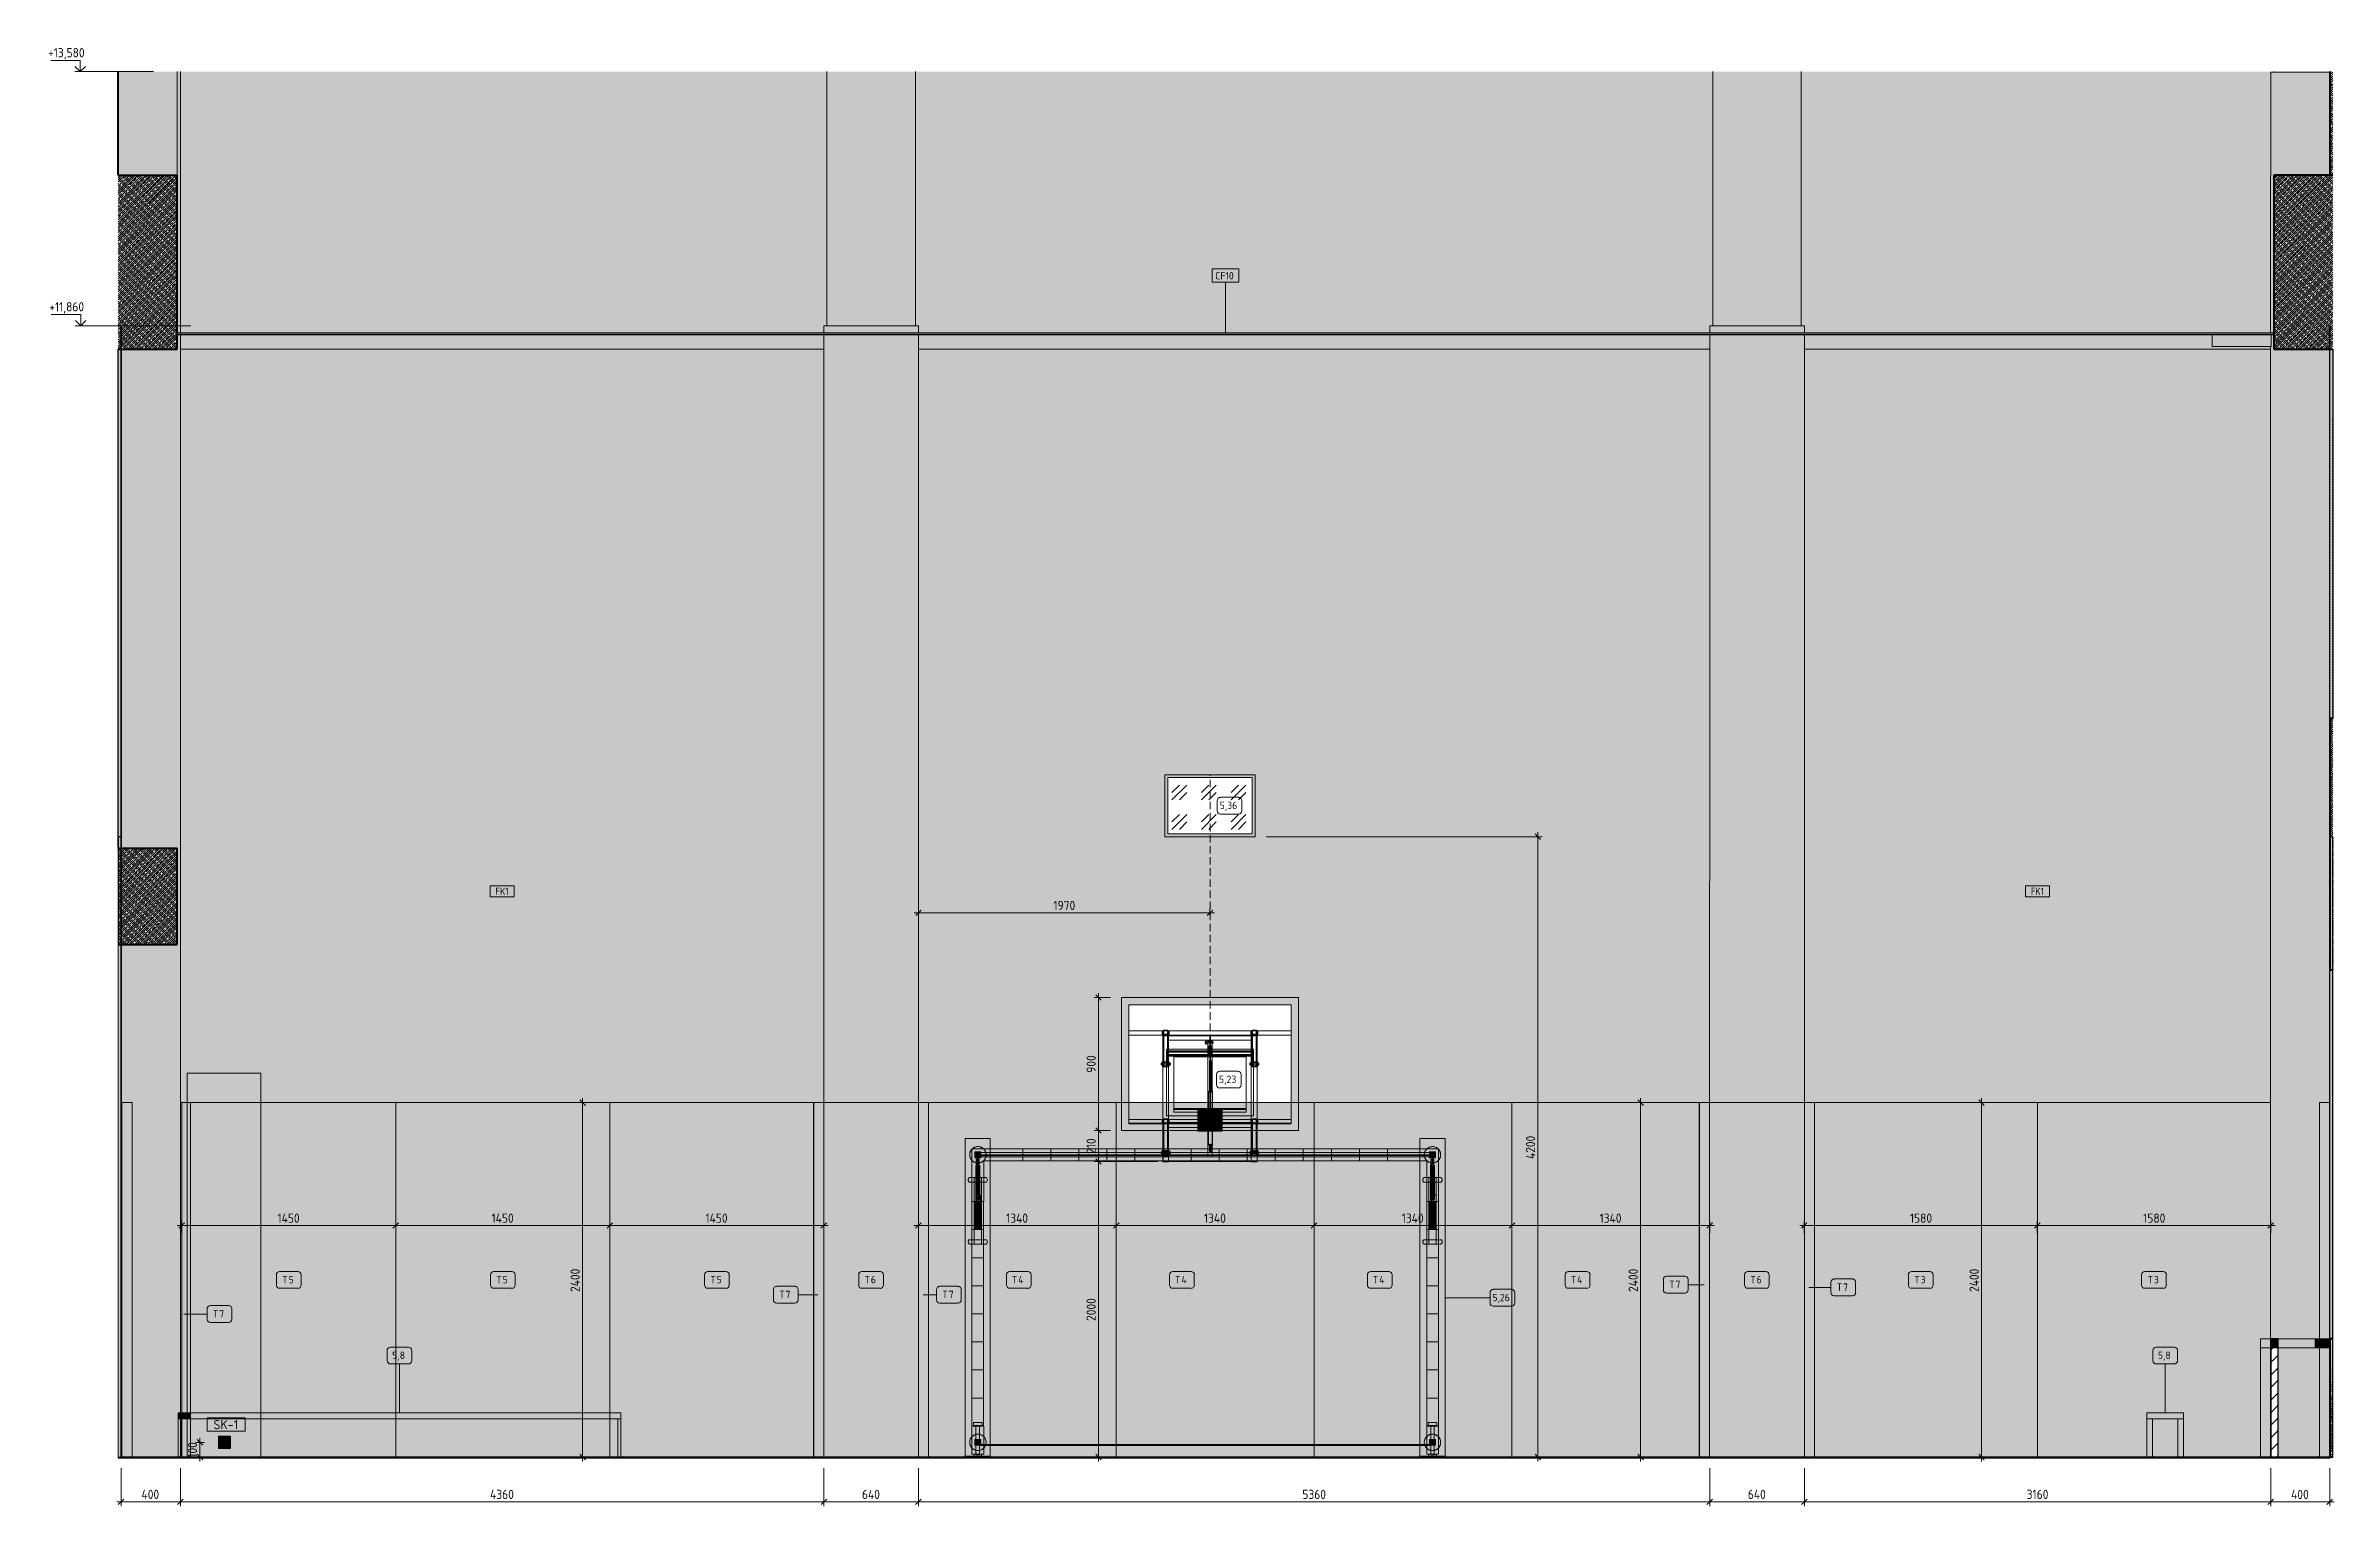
# Model space of a CAD drawing. Header units: millimetres. Extents: x 855 to 80408, y -1987 to 27400.
# Drawn here: x 64908 to 80408, y 3868 to 13755 of the extents above; entities that cross this region are included whole.
import ezdxf

# ---------------------------------------------------------------- set-up
doc = ezdxf.new("R2010")
doc.units = ezdxf.units.MM
doc.linetypes.add('ADSK_Штрих_ш2 п1', pattern=[75, 50, -25])
for name, color, linetype, lineweight in [('0-1', 7, 'Continuous', 9), ('A-ANNO-DIMS', 7, 'Continuous', 9), ('A-ANNO-DIMS-25', 7, 'Continuous', 9), ('A-CLNG-IDEN', 7, 'Continuous', 9), ('A-DETL-1', 7, 'ADSK_Штрих_ш2 п1', 9), ('A-FLOR', 7, 'Continuous', 9), ('A-WALL', 7, 'Continuous', 9), ('A-WALL-IDEN', 7, 'Continuous', 9), ('A-WALL-PATT', 7, 'Continuous', 9), ('E-ELEC-EQPM', 7, 'Continuous', 9), ('E-ELEC-FIXT-IDEN', 7, 'Continuous', 9), ('G-ANNO-DIMS', 7, 'Continuous', 9), ('G-ANNO-DIMS-1', 7, 'Continuous', 20), ('I-FURN', 7, 'Continuous', 9), ('I-FURN-IDEN', 7, 'Continuous', 9), ('I-WALL', 7, 'Continuous', 9), ('S-COLS', 7, 'Continuous', 9), ('Электрические приборы', 7, 'Continuous', 9)]:
    doc.layers.add(name, color=color, linetype=linetype, lineweight=lineweight)
doc.layers.add('0-2', color=7, linetype='Continuous', lineweight=9, transparency=0.7)
for name, color, linetype, lineweight, true_color in [('A-CLNG-FNSH-1', 7, 'Continuous', 30, 0x3c3c3c), ('A-FLOR-1', 7, 'Continuous', 9, 0x787878), ('A-FLOR-FNSH-1', 7, 'Continuous', 30, 0x3c3c3c), ('A-FLOR-FNSH-2', 7, 'Continuous', 40, 0x3c3c3c), ('A-WALL-4', 7, 'Continuous', 30, 0x3c3c3c), ('A-WALL-5', 7, 'Continuous', 40, 0x3c3c3c), ('A-WALL-6', 7, 'Continuous', 9, 0x787878), ('A-WALL-7', 251, 'Continuous', 40, 0x505050), ('A-WALL-8', 7, 'Continuous', 30, 0x747472), ('A-WALL-FNSH-3', 7, 'Continuous', 30, 0x3c3c3c), ('I-FURN-100', 7, 'Continuous', 9, 0xec3c3c), ('I-FURN-101', 7, 'Continuous', 9, 0xd97e7e), ('I-FURN-102', 7, 'Continuous', 9, 0xef9494), ('I-FURN-103', 7, 'Continuous', 9, 0xececec), ('I-FURN-105', 7, 'Continuous', 9, 0xa8a8a8), ('I-FURN-107', 7, 'Continuous', 9, 0x9f9f9f), ('I-FURN-109', 7, 'Continuous', 9, 0xa1a1a1), ('I-FURN-11', 7, 'Continuous', 9, 0xb9b9b9), ('I-FURN-110', 254, 'Continuous', 9, 0xbebebe), ('I-FURN-111', 7, 'Continuous', 9, 0x848484), ('I-FURN-112', 7, 'Continuous', 9, 0x959595), ('I-FURN-113', 7, 'Continuous', 9, 0xbfbfbf), ('I-FURN-114', 7, 'Continuous', 9, 0x929292), ('I-FURN-115', 7, 'Continuous', 9, 0x858585), ('I-FURN-116', 7, 'Continuous', 9, 0xa9a9a9), ('I-FURN-117', 7, 'Continuous', 9, 0x969696), ('I-FURN-118', 7, 'Continuous', 9, 0xb6b6b6), ('I-FURN-119', 7, 'Continuous', 9, 0xafafaf), ('I-FURN-12', 7, 'Continuous', 9, 0xdddddd), ('I-FURN-120', 7, 'Continuous', 9, 0xc2c2c2), ('I-FURN-121', 7, 'Continuous', 9, 0xb7b7b7), ('I-FURN-122', 7, 'Continuous', 9, 0xb2b2b2), ('I-FURN-123', 7, 'Continuous', 9, 0x9c9c9c), ('I-FURN-124', 7, 'Continuous', 9, 0xcecece), ('I-FURN-125', 7, 'Continuous', 9, 0xe8e8e8), ('I-FURN-126', 7, 'Continuous', 9, 0xc7c7c7), ('I-FURN-127', 7, 'Continuous', 9, 0xdfdfdf), ('I-FURN-128', 7, 'Continuous', 9, 0xd2d2d2), ('I-FURN-129', 7, 'Continuous', 9, 0xcbcbcb), ('I-FURN-13', 7, 'Continuous', 9, 0xc3c3c3), ('I-FURN-130', 7, 'Continuous', 9, 0xc4c4c4), ('I-FURN-131', 7, 'Continuous', 9, 0xecbfbf), ('I-FURN-132', 7, 'Continuous', 9, 0xf6caca), ('I-FURN-133', 7, 'Continuous', 9, 0xf3b4b4), ('I-FURN-134', 7, 'Continuous', 9, 0xf1d2d2), ('I-FURN-135', 7, 'Continuous', 9, 0xf8dada), ('I-FURN-136', 7, 'Continuous', 9, 0xf56c6c), ('I-FURN-137', 7, 'Continuous', 9, 0xf58484), ('I-FURN-138', 7, 'Continuous', 9, 0xf17676), ('I-FURN-139', 7, 'Continuous', 9, 0xec5757), ('I-FURN-14', 7, 'Continuous', 9, 0xa6a6a6), ('I-FURN-140', 7, 'Continuous', 9, 0xec6767), ('I-FURN-141', 7, 'Continuous', 9, 0xec7e7e), ('I-FURN-142', 7, 'Continuous', 9, 0xd9b4b4), ('I-FURN-143', 7, 'Continuous', 9, 0xf8a9a9), ('I-FURN-144', 7, 'Continuous', 9, 0xf89898), ('I-FURN-145', 7, 'Continuous', 9, 0xf59f9f), ('I-FURN-146', 7, 'Continuous', 9, 0xf17d7d), ('I-FURN-147', 7, 'Continuous', 9, 0xf1a4a4), ('I-FURN-148', 7, 'Continuous', 9, 0xf16262), ('I-FURN-149', 7, 'Continuous', 9, 0xe4caca), ('I-FURN-15', 7, 'Continuous', 9, 0xb8b8b8), ('I-FURN-150', 7, 'Continuous', 9, 0xe4a4a4), ('I-FURN-151', 7, 'Continuous', 9, 0xec6464), ('I-FURN-152', 7, 'Continuous', 9, 0xf15f5f), ('I-FURN-153', 7, 'Continuous', 9, 0xe44747), ('I-FURN-154', 7, 'Continuous', 9, 0xe45757), ('I-FURN-155', 7, 'Continuous', 9, 0xe46f6f), ('I-FURN-156', 7, 'Continuous', 9, 0xc99494), ('I-FURN-157', 7, 'Continuous', 9, 0xf58f8f), ('I-FURN-158', 7, 'Continuous', 9, 0xf19292), ('I-FURN-159', 7, 'Continuous', 9, 0xec9a9a), ('I-FURN-16', 7, 'Continuous', 9, 0xaeaeae), ('I-FURN-160', 7, 'Continuous', 9, 0xec7272), ('I-FURN-161', 7, 'Continuous', 9, 0xeaaaaa), ('I-FURN-162', 7, 'Continuous', 9, 0xf6b7b7), ('I-FURN-163', 7, 'Continuous', 9, 0xe1a1a1), ('I-FURN-164', 7, 'Continuous', 9, 0xd57979), ('I-FURN-165', 7, 'Continuous', 9, 0xe98d8d), ('I-FURN-166', 7, 'Continuous', 9, 0xe18686), ('I-FURN-167', 7, 'Continuous', 9, 0xd93131), ('I-FURN-168', 7, 'Continuous', 9, 0xb36666), ('I-FURN-169', 7, 'Continuous', 9, 0xf14f4f), ('I-FURN-170', 7, 'Continuous', 9, 0xf0c3c3), ('I-FURN-171', 7, 'Continuous', 9, 0xf8cccc), ('I-FURN-172', 7, 'Continuous', 9, 0xeabdbd), ('I-FURN-173', 7, 'Continuous', 9, 0xefafaf), ('I-FURN-174', 7, 'Continuous', 9, 0xe9e9e3), ('I-FURN-176', 7, 'Continuous', 9, 0xd0d0ce), ('I-FURN-177', 7, 'Continuous', 9, 0xc2c2c0), ('I-FURN-178', 7, 'Continuous', 9, 0xdbdbd7), ('I-FURN-179', 7, 'Continuous', 9, 0xe3e3de), ('I-FURN-180', 7, 'Continuous', 9, 0xa2a2a2), ('I-FURN-19', 7, 'Continuous', 9, 0xe9e9e9), ('I-FURN-20', 7, 'Continuous', 9, 0xefefef), ('I-FURN-21', 7, 'Continuous', 9, 0xf8f8f8), ('I-FURN-22', 7, 'Continuous', 9, 0xf3f3f3), ('I-FURN-23', 7, 'Continuous', 9, 0xd9d9d9), ('I-FURN-24', 7, 'Continuous', 9, 0xc9c9c9), ('I-FURN-25', 7, 'Continuous', 9, 0xb3b3b3), ('I-FURN-26', 7, 'Continuous', 9, 0xe0e0e0), ('I-FURN-3', 7, 'Continuous', 9, 0xacacac), ('I-FURN-38', 7, 'Continuous', 9, 0xfafafa), ('I-FURN-4', 7, 'Continuous', 9, 0xc0c0c0), ('I-FURN-40', 7, 'Continuous', 9, 0xe4e4e4), ('I-FURN-41', 7, 'Continuous', 9, 0xf6f6f6), ('I-FURN-5', 7, 'Continuous', 9, 0x949494), ('I-FURN-58', 7, 'Continuous', 9, 0x939393), ('I-FURN-6', 7, 'Continuous', 9, 0x9e9e9e), ('I-FURN-65', 7, 'Continuous', 9, 0xaaaaaa), ('I-FURN-7', 7, 'Continuous', 9, 0x8d8d8d), ('I-FURN-8', 7, 'Continuous', 9, 0xd1d1d1), ('I-FURN-83', 7, 'Continuous', 9, 0x868686), ('I-FURN-84', 7, 'Continuous', 9, 0xd5d5d5), ('I-FURN-85', 7, 'Continuous', 9, 0xe1e1e1), ('I-FURN-86', 7, 'Continuous', 9, 0xc34040), ('I-FURN-87', 7, 'Continuous', 9, 0xe96666), ('I-FURN-88', 7, 'Continuous', 9, 0xd55252), ('I-FURN-89', 7, 'Continuous', 9, 0xf39898), ('I-FURN-9', 7, 'Continuous', 9, 0xd3d3d3), ('I-FURN-90', 7, 'Continuous', 9, 0xef6c6c), ('I-FURN-91', 7, 'Continuous', 9, 0xe94040), ('I-FURN-92', 7, 'Continuous', 9, 0xe05d5d), ('I-FURN-93', 7, 'Continuous', 9, 0xd38686), ('I-FURN-98', 7, 'Continuous', 9, 0xe42222), ('I-FURN-99', 7, 'Continuous', 9, 0xc94747), ('I-WALL-1', 7, 'Continuous', 9, 0x787878), ('Q-SPCQ-1', 9, 'Continuous', 9, 0x808080), ('Q-SPCQ-2', 7, 'Continuous', 9, 0x7f7f7f), ('Розетки', 7, 'Continuous', 9, 0xff1e23)]:
    doc.layers.add(name, color=color, linetype=linetype, lineweight=lineweight, true_color=true_color)
for name, color, linetype, lineweight, true_color, transparency in [('I-FURN-104', 7, 'Continuous', 9, 0x7f7f7f, 0.7), ('I-FURN-108', 7, 'Continuous', 9, 0x303030, 0.7), ('I-FURN-175', 7, 'Continuous', 9, 0xf7f7ef, 0.7), ('I-FURN-2', 7, 'Continuous', 9, 0xfbfbfb, 0.7)]:
    doc.layers.add(name, color=color, linetype=linetype, lineweight=lineweight, true_color=true_color, transparency=transparency)
doc.styles.add('GOST Common_5', font='GOST_Common.ttf', dxfattribs={"height": 62.5})
doc.styles.add('GOST Common_6', font='GOST_Common.ttf', dxfattribs={"height": 50})
doc.styles.add('GOST Common_7', font='GOST_Common.ttf', dxfattribs={"width": 0.9, "height": 50})
doc.styles.add('ISOCPEUR_2', font='isocpeur.ttf', dxfattribs={"width": 0.9, "height": 62.5})
doc.dimstyles.new('ISO-2_5_0_9К_БОЛЬШОЙ_1', dxfattribs={"dimscale": 304.8, "dimtxt": 62.248823, "dimasz": 0.123031, "dimexe": 0.098425, "dimexo": 0.246063, "dimgap": 0, "dimtad": 1, "dimdec": 0, "dimrnd": 10, "dimzin": 0, "dimdsep": 46, "dimtxsty": 'ISOCPEUR_2', "dimblk1": 'OBLIQUE', "dimblk2": 'OBLIQUE', "dimsah": 1, "dimcen": 0.09, "dimdle": 0.098425, "dimazin": 0, "dimtfac": 1, "dimtdec": 4, "dimtix": 1, "dimtmove": 0, "dimatfit": 3, "dimfxl": 1, "dimtvp": 1, "dimtolj": 1, "dimtzin": 0, "dimarcsym": 2})
pattern_1 = [(45, (74034.799, 0), (-14.25598, 14.25598), []), (45, (74049.055, 0), (-14.25598, 14.25598), [25.202, -5.04, 0.8382, -4.202])]
pattern_2 = [(0, (74034.799, 0), (30.48, 7.62), [2.515, -20.345, 2.515, -20.345, -121.92]), (0, (74034.799, 0), (30.48, 7.62), [-45.72, 2.515, -43.205, 2.515, -20.345, -53.34]), (0, (74034.799, 0), (30.48, 7.62), [-114.3, 2.515, -12.725, 2.515, -35.585]), (120, (74046.229, 3.81), (-21.8391136, 22.5864543), [2.515, -20.345, 2.515, -20.345, -121.92]), (120, (74046.229, 3.81), (-21.8391136, 22.5864543), [-45.72, 2.515, -43.205, 2.515, -20.345, -53.34]), (120, (74046.229, 3.81), (-21.8391136, 22.5864543), [-114.3, 2.515, -12.725, 2.515, -35.585]), (240, (74050.039, 19.05), (-8.6408864, -30.2064543), [2.515, -20.345, 2.515, -20.345, -121.92]), (240, (74050.039, 19.05), (-8.6408864, -30.2064543), [-45.72, 2.515, -43.205, 2.515, -20.345, -53.34]), (240, (74050.039, 19.05), (-8.6408864, -30.2064543), [-114.3, 2.515, -12.725, 2.515, -35.585])]

msp = doc.modelspace()

# ---------------------------------------------------------------- texts
at = {"layer": 'A-CLNG-IDEN', "insert": (72829.3, 12222.6), "char_height": 50, "width": 162.342, "attachment_point": 1, "style": 'GOST Common_6'}
msp.add_mtext('CF10', dxfattribs=at)
at = {"layer": 'A-WALL-IDEN', "char_height": 50, "width": 111.835, "attachment_point": 1, "style": 'GOST Common_7'}
for insert in [(67953.6, 8054.5), (78353.1, 8054.5)]:
    msp.add_mtext('FK1', dxfattribs=dict(at, insert=insert))
at = {"layer": 'E-ELEC-FIXT-IDEN', "insert": (66043.5, 4451.5), "char_height": 62.5, "width": 212.447, "attachment_point": 1, "style": 'GOST Common_5'}
msp.add_mtext('SK-1', dxfattribs=at)
at = {"layer": 'I-FURN-IDEN', "char_height": 50, "attachment_point": 1, "style": 'GOST Common_6'}
for s, insert, width in [('5,36', (72858.8, 8636.8), 152.321), ('5,23', (72854.3, 6782.5), 152.321), ('\\fGOST Common|b0|i0|c204|p34|;Т', (66510.7, 5426.8), 50.105), ('\\fGOST Common|b0|i0|c204|p34|;5', (66552, 5426.8), 44.093), ('\\fGOST Common|b0|i0|c204|p34|;Т', (67960.7, 5426.8), 50.105), ('\\fGOST Common|b0|i0|c204|p34|;5', (68002, 5426.8), 44.093), ('\\fGOST Common|b0|i0|c204|p34|;Т', (69410.7, 5426.8), 50.105), ('\\fGOST Common|b0|i0|c204|p34|;5', (69452, 5426.8), 44.093), ('\\fGOST Common|b0|i0|c204|p34|;Т', (70454.6, 5426.8), 50.105), ('\\fGOST Common|b0|i0|c204|p34|;6', (70496, 5426.8), 44.093), ('\\fGOST Common|b0|i0|c204|p34|;Т', (71453, 5426.8), 50.105), ('\\fGOST Common|b0|i0|c204|p34|;4', (71494.4, 5426.8), 50.105), ('\\fGOST Common|b0|i0|c204|p34|;Т', (72558, 5426.8), 50.105), ('\\fGOST Common|b0|i0|c204|p34|;4', (72599.4, 5426.8), 50.105), ('\\fGOST Common|b0|i0|c204|p34|;Т', (73898, 5426.8), 50.105), ('\\fGOST Common|b0|i0|c204|p34|;4', (73939.4, 5426.8), 50.105), ('\\fGOST Common|b0|i0|c204|p34|;Т', (75238, 5426.8), 50.105), ('\\fGOST Common|b0|i0|c204|p34|;4', (75279.4, 5426.8), 50.105), ('\\fGOST Common|b0|i0|c204|p34|;Т', (76454.6, 5426.8), 50.105), ('\\fGOST Common|b0|i0|c204|p34|;6', (76496, 5426.8), 44.093), ('\\fGOST Common|b0|i0|c204|p34|;Т', (77565.4, 5426.8), 50.105), ('\\fGOST Common|b0|i0|c204|p34|;3', (77606.7, 5426.8), 42.089), ('\\fGOST Common|b0|i0|c204|p34|;Т', (79145.4, 5426.8), 50.105), ('\\fGOST Common|b0|i0|c204|p34|;3', (79186.7, 5426.8), 42.089), ('\\fGOST Common|b0|i0|c204|p34|;Т', (69877.1, 5326.1), 50.105), ('\\fGOST Common|b0|i0|c204|p34|;7', (69918.4, 5326.1), 44.093), ('\\fGOST Common|b0|i0|c204|p34|;Т', (70982.2, 5326.1), 50.105), ('\\fGOST Common|b0|i0|c204|p34|;7', (71023.5, 5326.1), 44.093), ('5,26', (74706.2, 5305.5), 154.325), ('\\fGOST Common|b0|i0|c204|p34|;Т', (75904.9, 5394.2), 50.105), ('\\fGOST Common|b0|i0|c204|p34|;7', (75946.3, 5394.2), 44.093), ('\\fGOST Common|b0|i0|c204|p34|;Т', (77040.3, 5375.6), 50.105), ('\\fGOST Common|b0|i0|c204|p34|;7', (77081.6, 5375.6), 44.093), ('\\fGOST Common|b0|i0|c204|p34|;Т', (66041.5, 5195.5), 50.105), ('\\fGOST Common|b0|i0|c204|p34|;7', (66082.9, 5195.5), 44.093), ('5,8', (67253.9, 4914.7), 110.232), ('5,8', (79213.9, 4914.7), 110.232)]:
    msp.add_mtext(s, dxfattribs=dict(at, insert=insert, width=width))

# ---------------------------------------------------------------- blocks, each defined once
blk = doc.blocks.new('BSC_Колонна _Прямоугольная - 600х600-23205240-Развертка 2_19-4')
at = {"layer": 'S-COLS'}
h = blk.add_hatch(color=256, dxfattribs=at)
h.paths.add_polyline_path([(26880, 9200), (26900, 9200), (26900, 11700), (26880, 11700), (26880, 9370)])
h.paths.add_polyline_path([(26500, 13577), (26880, 13577), (26880, 13580), (26500, 13580)])
blk.add_line((26500, 13580), (26500, 13577), dxfattribs=at)
blk = doc.blocks.new('BSC_Колонна _Прямоугольная - 600х600-V63-Развертка 2_19-4')
at = {"layer": 'S-COLS'}
for p, q in [((16700, 13580), (16700, 11860)), ((17300, 11860), (17300, 13580))]:
    blk.add_line(p, q, dxfattribs=at)
blk = doc.blocks.new('Стол базовый прямоугольный - 5_8-26349451-Развертка 2_19-4')
at = {"layer": 'I-FURN-3'}
for p, q in [((25890, 4500), (25640, 4500)), ((25640, 4500), (25640, 4460)), ((25890, 4460), (25890, 4500)), ((25640, 4460), (25640, 4200)), ((25640, 4460), (25640, 4200)), ((25680, 4460), (25850, 4460)), ((25680, 4200), (25680, 4460)), ((25680, 4200), (25680, 4460)), ((25850, 4200), (25850, 4460)), ((25850, 4200), (25850, 4460)), ((25890, 4460), (25890, 4200)), ((25890, 4460), (25890, 4200)), ((25640, 4200), (25680, 4200)), ((25850, 4200), (25890, 4200))]:
    blk.add_line(p, q, dxfattribs=at)
at = {"layer": 'I-FURN-4'}
for p, q in [((25640, 4500), (25890, 4500)), ((25640, 4460), (25640, 4500)), ((25890, 4460), (25890, 4500)), ((25890, 4460), (25640, 4460)), ((25640, 4460), (25680, 4460)), ((25640, 4200), (25640, 4460)), ((25680, 4200), (25680, 4460)), ((25850, 4460), (25890, 4460)), ((25850, 4200), (25850, 4460)), ((25890, 4200), (25890, 4460)), ((25680, 4200), (25640, 4200)), ((25890, 4200), (25850, 4200))]:
    blk.add_line(p, q, dxfattribs=at)
at = {"layer": 'I-FURN-5'}
for p, q in [((25640, 4460), (25680, 4460)), ((25680, 4460), (25640, 4460)), ((25850, 4460), (25890, 4460)), ((25890, 4460), (25850, 4460))]:
    blk.add_line(p, q, dxfattribs=at)
at = {"layer": 'I-FURN-6'}
for p, q in [((25680, 4460), (25640, 4460)), ((25640, 4460), (25680, 4460)), ((25640, 4200), (25640, 4460)), ((25680, 4200), (25680, 4460)), ((25890, 4460), (25850, 4460)), ((25850, 4460), (25890, 4460)), ((25850, 4200), (25850, 4460)), ((25890, 4200), (25890, 4460))]:
    blk.add_line(p, q, dxfattribs=at)
blk = doc.blocks.new('Стол базовый прямоугольный - 5_8-V64-Развертка 2_19-4')
at = {"layer": 'I-FURN-104'}
for points in [[(12321, 4460), (12321, 4500), (12305, 4500), (12305, 4460), (12321, 4460)], [(12321, 4200), (12321, 4460), (12305, 4460), (12305, 4200), (12320, 4200)]]:
    blk.add_hatch(color=256, dxfattribs=at).paths.add_polyline_path(points)
at = {"layer": 'I-FURN-3'}
for p, q in [((15305, 4500), (12305, 4500)), ((12305, 4460), (12305, 4500)), ((15305, 4460), (15305, 4500)), ((12305, 4200), (12305, 4460)), ((12305, 4200), (12305, 4460)), ((12325, 4460), (15285, 4460)), ((12325, 4200), (12325, 4460)), ((12325, 4200), (12325, 4460)), ((15285, 4200), (15285, 4460)), ((15285, 4200), (15285, 4460)), ((15305, 4200), (15305, 4460)), ((15305, 4200), (15305, 4460))]:
    blk.add_line(p, q, dxfattribs=at)
at = {"layer": 'I-FURN-4'}
for p, q in [((12305, 4500), (15305, 4500)), ((12305, 4500), (12305, 4460)), ((15305, 4460), (15305, 4500)), ((15305, 4460), (12305, 4460)), ((12305, 4460), (12325, 4460)), ((12305, 4200), (12305, 4460)), ((12325, 4460), (12325, 4200)), ((15285, 4460), (15305, 4460)), ((15285, 4460), (15285, 4200)), ((15305, 4200), (15305, 4460))]:
    blk.add_line(p, q, dxfattribs=at)
at = {"layer": 'I-FURN-5'}
for p, q in [((12305, 4460), (12325, 4460)), ((12325, 4460), (12305, 4460)), ((15285, 4460), (15305, 4460)), ((15305, 4460), (15285, 4460))]:
    blk.add_line(p, q, dxfattribs=at)
at = {"layer": 'I-FURN-6'}
for p, q in [((12325, 4460), (12305, 4460)), ((12305, 4460), (12325, 4460)), ((12305, 4200), (12305, 4460)), ((12325, 4460), (12325, 4200)), ((15305, 4460), (15285, 4460)), ((15285, 4460), (15305, 4460)), ((15285, 4460), (15285, 4200)), ((15305, 4200), (15305, 4460))]:
    blk.add_line(p, q, dxfattribs=at)
blk = doc.blocks.new('Зеркало обычное - 5_36-29793586-Развертка 2_19-4')
at = {"layer": 'I-FURN'}
h = blk.add_hatch(dxfattribs=at)
h.set_pattern_fill('FP_20', color=256, style=0, pattern_type=2)
h.set_pattern_definition([(45, (18735.81, 4250), (-199.9995, 0), [141.421, -141.421]), (45, (18785.81, 4250), (-199.9995, 0), [70.711, -212.132]), (45, (18735.81, 4300), (-199.9995, 0), [70.711, -212.132])])
h.paths.add_polyline_path([(19200, 8420), (19580, 8420), (19580, 8800), (19010, 8800), (19010, 8420)])
at = {"layer": 'I-FURN-108'}
h = blk.add_hatch(color=256, dxfattribs=at)
h.paths.add_polyline_path([(18990, 8400), (19600, 8400), (19600, 8820), (18990, 8820), (18990, 8420)])
h.paths.add_polyline_path([(19010, 8420), (19010, 8800), (19580, 8800), (19580, 8420), (19390, 8420)])
at = {"layer": 'I-FURN-109'}
for p, q in [((19580, 8800), (19010, 8800)), ((19010, 8420), (19010, 8800)), ((19580, 8800), (19010, 8800)), ((19010, 8800), (19010, 8420)), ((19580, 8420), (19580, 8800)), ((19580, 8420), (19580, 8800)), ((19010, 8420), (19580, 8420)), ((19010, 8420), (19580, 8420))]:
    blk.add_line(p, q, dxfattribs=at)
at = {"layer": 'I-FURN-4'}
for p, q in [((18990, 8820), (19600, 8820)), ((18990, 8820), (18990, 8400)), ((19010, 8800), (19580, 8800)), ((19010, 8800), (19010, 8420)), ((19010, 8800), (19580, 8800)), ((19010, 8420), (19010, 8800)), ((19580, 8420), (19580, 8800)), ((19580, 8800), (19580, 8420)), ((19600, 8400), (19600, 8820)), ((19600, 8400), (18990, 8400)), ((19580, 8420), (19010, 8420)), ((19580, 8420), (19010, 8420))]:
    blk.add_line(p, q, dxfattribs=at)
at = {"layer": 'I-FURN-5'}
for p, q in [((19600, 8820), (18990, 8820)), ((18990, 8400), (18990, 8820)), ((19600, 8400), (19600, 8820)), ((18990, 8400), (19600, 8400))]:
    blk.add_line(p, q, dxfattribs=at)
blk = doc.blocks.new('Sports-Recreation_Goals-Nets_Unisport_Handball-goal-with-gas-springs - 5_26-26427024-Развертка 2_19-4')
at = {"layer": '0-1'}
for p, q in [((17742, 6247), (17740, 6247)), ((17742, 6247), (17740, 6247)), ((17740, 6241), (17742, 6241)), ((17740, 6241), (17742, 6241)), ((17778, 6247), (17743, 6247)), ((17778, 6247), (17743, 6247)), ((17743, 6241), (17778, 6241)), ((17743, 6241), (17778, 6241)), ((17778, 6247), (17778, 6247)), ((17807, 6247), (17778, 6247)), ((17778, 6247), (17778, 6247)), ((17807, 6247), (17778, 6247)), ((17778, 6241), (17807, 6241)), ((17778, 6241), (17807, 6241)), ((20717, 6247), (17807, 6247)), ((20717, 6247), (17807, 6247)), ((17807, 6241), (20717, 6241)), ((17807, 6241), (20717, 6241)), ((20747, 6247), (20717, 6247)), ((20747, 6247), (20717, 6247)), ((20717, 6241), (20747, 6241)), ((20717, 6241), (20747, 6241)), ((20747, 6247), (20747, 6247)), ((20782, 6247), (20747, 6247)), ((20747, 6247), (20747, 6247)), ((20782, 6247), (20747, 6247)), ((20747, 6241), (20748, 6241)), ((20747, 6241), (20748, 6241)), ((20748, 6241), (20782, 6241)), ((20748, 6241), (20782, 6241)), ((20785, 6247), (20782, 6247)), ((20785, 6247), (20782, 6247)), ((20782, 6241), (20785, 6241)), ((20782, 6241), (20785, 6241)), ((17708, 6171), (17708, 6092)), ((17708, 6092), (17708, 6062)), ((17708, 6092), (17708, 6092)), ((17708, 6062), (17708, 5949)), ((17713, 6185), (17713, 6178)), ((17713, 6178), (17713, 6174)), ((17713, 6174), (17713, 6092)), ((17713, 6092), (17713, 6062)), ((17713, 6092), (17713, 6092)), ((17713, 6062), (17713, 5973)), ((17719, 6187), (17725, 6187)), ((17731, 6178), (17731, 6185)), ((17731, 6174), (17731, 6178)), ((17731, 6092), (17731, 6174)), ((17731, 6064), (17731, 6092)), ((17731, 6092), (17731, 6092)), ((17731, 6062), (17731, 6064)), ((17731, 5991), (17731, 6062)), ((17736, 6092), (17736, 6171)), ((17736, 6062), (17736, 6092)), ((17736, 6092), (17736, 6092)), ((17736, 5974), (17736, 6062)), ((20788, 6171), (20788, 6092)), ((20788, 6092), (20788, 6062)), ((20788, 6092), (20788, 6092)), ((20788, 6062), (20788, 5949)), ((20793, 6185), (20793, 6178)), ((20793, 6178), (20793, 6174)), ((20793, 6174), (20793, 6092)), ((20793, 6092), (20793, 6062)), ((20793, 6092), (20793, 6092)), ((20793, 6062), (20793, 5954)), ((20799, 6187), (20805, 6187)), ((20811, 6178), (20811, 6185)), ((20811, 6174), (20811, 6178)), ((20811, 6092), (20811, 6174)), ((20811, 6064), (20811, 6092)), ((20811, 6092), (20811, 6092)), ((20811, 6062), (20811, 6064)), ((20811, 5991), (20811, 6062)), ((20816, 6092), (20816, 6171)), ((20816, 6062), (20816, 6092)), ((20816, 6092), (20816, 6092)), ((20816, 5977), (20816, 6062)), ((17713, 5973), (17713, 5954)), ((17713, 5973), (17713, 5973)), ((17713, 5954), (17713, 5951)), ((17713, 5951), (17713, 5935)), ((17731, 5977), (17731, 5991)), ((17731, 5956), (17731, 5976)), ((17731, 5976), (17731, 5976)), ((17731, 5954), (17731, 5956)), ((17731, 5951), (17731, 5954)), ((17731, 5935), (17731, 5951)), ((17736, 5949), (17736, 5974)), ((20793, 5954), (20793, 5951)), ((20793, 5951), (20793, 5935)), ((20811, 5977), (20811, 5991)), ((20811, 5976), (20811, 5977)), ((20811, 5954), (20811, 5976)), ((20811, 5951), (20811, 5954)), ((20811, 5935), (20811, 5951)), ((20816, 5949), (20816, 5977)), ((17693, 4434), (17693, 4414)), ((17710, 4414), (17710, 4355)), ((17710, 4354), (17710, 4320)), ((17734, 4355), (17734, 4414)), ((17734, 4320), (17734, 4355)), ((17753, 4414), (17753, 4434)), ((20772, 4434), (20772, 4414)), ((20790, 4414), (20790, 4355)), ((20790, 4354), (20790, 4320)), ((20814, 4355), (20814, 4414)), ((20814, 4320), (20814, 4354)), ((20832, 4414), (20832, 4434)), ((17667, 4207), (17667, 4202)), ((17710, 4320), (17710, 4315)), ((17710, 4315), (17710, 4286)), ((17710, 4315), (17710, 4315)), ((17710, 4286), (17710, 4285)), ((17710, 4285), (17710, 4280)), ((17710, 4280), (17710, 4246)), ((17710, 4246), (17710, 4215)), ((17734, 4315), (17734, 4320)), ((17734, 4286), (17734, 4315)), ((17734, 4315), (17734, 4315)), ((17734, 4285), (17734, 4286)), ((17734, 4280), (17734, 4285)), ((17734, 4246), (17734, 4280)), ((17734, 4215), (17734, 4246)), ((17742, 4285), (17740, 4285)), ((17740, 4279), (17774, 4279)), ((17776, 4285), (17742, 4285)), ((17774, 4279), (17807, 4279)), ((17807, 4285), (17776, 4285)), ((17777, 4202), (17777, 4207)), ((20717, 4285), (17807, 4285)), ((17807, 4279), (20717, 4279)), ((20749, 4285), (20717, 4285)), ((20717, 4279), (20751, 4279)), ((20747, 4207), (20747, 4202)), ((20783, 4285), (20749, 4285)), ((20751, 4279), (20785, 4279)), ((20785, 4285), (20783, 4285)), ((20790, 4320), (20790, 4315)), ((20790, 4315), (20790, 4286)), ((20790, 4315), (20790, 4315)), ((20790, 4286), (20790, 4285)), ((20790, 4285), (20790, 4280)), ((20790, 4280), (20790, 4246)), ((20790, 4246), (20790, 4215)), ((20814, 4315), (20814, 4320)), ((20814, 4286), (20814, 4315)), ((20814, 4315), (20814, 4315)), ((20814, 4285), (20814, 4286)), ((20814, 4280), (20814, 4285)), ((20814, 4268), (20814, 4280)), ((20814, 4247), (20814, 4268)), ((20814, 4215), (20814, 4246)), ((20857, 4202), (20857, 4207))]:
    blk.add_line(p, q, dxfattribs=at)
at = {"layer": 'I-FURN-105'}
for p, q in [((18217, 6242), (18217, 6247)), ((18217, 6247), (18217, 6242)), ((18597, 6242), (18597, 6247)), ((18597, 6247), (18597, 6242)), ((18787, 6247), (18787, 6244)), ((18787, 6244), (18787, 6247)), ((18787, 6244), (18787, 6242)), ((18787, 6242), (18787, 6244)), ((19167, 6247), (19167, 6242)), ((19167, 6242), (19167, 6247)), ((20307, 6247), (20307, 6242)), ((20307, 6242), (20307, 6247))]:
    blk.add_line(p, q, dxfattribs=at)
at = {"layer": 'I-FURN-109'}
for p, q in [((17717, 5930), (17712, 5930)), ((17732, 5930), (17728, 5930)), ((20797, 5930), (20796, 5930)), ((20812, 5930), (20808, 5930))]:
    blk.add_line(p, q, dxfattribs=at)
at = {"layer": 'I-FURN-110'}
for p, q in [((17683, 6209), (17683, 6286)), ((17684, 6287), (17761, 6287)), ((17702, 6227), (17702, 6267)), ((17702, 6267), (17742, 6267)), ((17702, 6227), (17702, 6267)), ((17742, 6267), (17702, 6267)), ((17702, 6227), (17702, 6267)), ((17702, 6267), (17742, 6267)), ((17702, 6227), (17702, 6267)), ((17742, 6267), (17702, 6267)), ((17742, 6227), (17702, 6227)), ((17702, 6227), (17742, 6227)), ((17742, 6227), (17702, 6227)), ((17702, 6227), (17742, 6227)), ((17740, 6265), (17705, 6265)), ((17705, 6265), (17705, 6230)), ((17705, 6230), (17740, 6230)), ((17708, 6232), (17708, 6262)), ((17708, 6262), (17738, 6262)), ((17708, 6232), (17708, 6262)), ((17738, 6262), (17708, 6262)), ((17708, 6262), (17737, 6262)), ((17708, 6233), (17708, 6262)), ((17708, 6262), (17708, 6233)), ((17737, 6262), (17708, 6262)), ((17737, 6233), (17708, 6233)), ((17708, 6233), (17737, 6233)), ((17738, 6232), (17708, 6232)), ((17708, 6232), (17738, 6232)), ((17712, 6193), (17712, 6217)), ((17712, 6217), (17712, 6204)), ((17712, 6217), (17719, 6217)), ((17712, 6204), (17712, 6193)), ((17719, 6204), (17712, 6204)), ((17719, 6202), (17719, 6227)), ((17719, 6227), (17719, 6217)), ((17725, 6227), (17719, 6227)), ((17725, 6227), (17719, 6227)), ((17719, 6217), (17719, 6202)), ((17719, 6217), (17725, 6217)), ((17725, 6204), (17719, 6204)), ((17719, 6202), (17719, 6201)), ((17719, 6202), (17719, 6194)), ((17719, 6201), (17719, 6197)), ((17725, 6217), (17725, 6227)), ((17725, 6227), (17725, 6202)), ((17725, 6202), (17725, 6217)), ((17725, 6217), (17732, 6217)), ((17732, 6204), (17725, 6204)), ((17725, 6201), (17725, 6202)), ((17725, 6192), (17725, 6202)), ((17725, 6197), (17725, 6201)), ((17732, 6217), (17732, 6204)), ((17732, 6217), (17732, 6193)), ((17732, 6193), (17732, 6204)), ((17737, 6262), (17737, 6233)), ((17737, 6233), (17737, 6262)), ((17738, 6262), (17738, 6232)), ((17738, 6232), (17738, 6262)), ((17740, 6230), (17740, 6265)), ((17740, 6246), (17740, 6247)), ((17740, 6247), (17740, 6247)), ((17740, 6247), (17740, 6247)), ((17740, 6241), (17740, 6247)), ((17740, 6242), (17740, 6247)), ((17740, 6247), (17740, 6247)), ((17740, 6242), (17740, 6247)), ((17740, 6242), (17740, 6246)), ((17740, 6242), (17740, 6241)), ((17742, 6267), (17742, 6262)), ((17742, 6227), (17742, 6267)), ((17742, 6262), (17742, 6247)), ((17742, 6247), (17742, 6242)), ((17742, 6242), (17742, 6232)), ((17742, 6232), (17742, 6227)), ((17743, 6267), (17743, 6262)), ((17743, 6227), (17743, 6267)), ((17743, 6262), (17743, 6232)), ((17743, 6232), (17743, 6262)), ((17743, 6262), (17776, 6262)), ((17776, 6262), (17743, 6262)), ((17743, 6262), (17743, 6232)), ((17743, 6232), (17743, 6227)), ((17776, 6232), (17743, 6232)), ((17743, 6232), (17776, 6232)), ((17776, 6262), (17807, 6262)), ((17807, 6232), (17776, 6232)), ((18027, 6247), (18027, 6242)), ((18027, 6247), (18027, 6242)), ((18217, 6247), (18217, 6242)), ((18217, 6242), (18217, 6247)), ((18407, 6242), (18407, 6247)), ((18407, 6247), (18407, 6242)), ((18597, 6247), (18597, 6242)), ((18597, 6242), (18597, 6247)), ((18787, 6244), (18787, 6247)), ((18787, 6247), (18787, 6244)), ((18787, 6242), (18787, 6244)), ((18787, 6244), (18787, 6242)), ((19167, 6242), (19167, 6247)), ((19167, 6247), (19167, 6242)), ((19357, 6247), (19357, 6244)), ((19357, 6244), (19357, 6247)), ((19357, 6244), (19357, 6242)), ((19357, 6242), (19357, 6244)), ((19547, 6245), (19547, 6247)), ((19547, 6247), (19547, 6245)), ((19547, 6242), (19547, 6245)), ((19547, 6245), (19547, 6242)), ((19737, 6247), (19737, 6242)), ((19737, 6242), (19737, 6247)), ((19927, 6245), (19927, 6247)), ((19927, 6247), (19927, 6245)), ((19927, 6242), (19927, 6245)), ((19927, 6245), (19927, 6242)), ((20117, 6247), (20117, 6247)), ((20117, 6247), (20117, 6242)), ((20117, 6242), (20117, 6247)), ((20117, 6247), (20117, 6247)), ((20307, 6242), (20307, 6247)), ((20307, 6247), (20307, 6242)), ((20497, 6242), (20497, 6247)), ((20497, 6242), (20497, 6247)), ((20717, 6262), (20749, 6262)), ((20749, 6232), (20717, 6232)), ((20749, 6262), (20782, 6262)), ((20782, 6262), (20749, 6262)), ((20782, 6232), (20749, 6232)), ((20749, 6232), (20782, 6232)), ((20764, 6287), (20841, 6287)), ((20782, 6262), (20782, 6267)), ((20782, 6267), (20822, 6267)), ((20782, 6227), (20782, 6267)), ((20822, 6267), (20782, 6267)), ((20782, 6262), (20782, 6267)), ((20782, 6267), (20822, 6267)), ((20782, 6227), (20782, 6267)), ((20822, 6267), (20782, 6267)), ((20782, 6247), (20782, 6262)), ((20782, 6232), (20782, 6262)), ((20782, 6262), (20782, 6232)), ((20782, 6232), (20782, 6262)), ((20782, 6243), (20782, 6247)), ((20782, 6242), (20782, 6243)), ((20782, 6232), (20782, 6242)), ((20782, 6227), (20782, 6232)), ((20782, 6227), (20782, 6232)), ((20822, 6227), (20782, 6227)), ((20782, 6227), (20822, 6227)), ((20822, 6227), (20782, 6227)), ((20782, 6227), (20822, 6227)), ((20820, 6265), (20785, 6265)), ((20785, 6265), (20785, 6230)), ((20785, 6247), (20785, 6246)), ((20785, 6247), (20785, 6247)), ((20785, 6247), (20785, 6247)), ((20785, 6247), (20785, 6242)), ((20785, 6247), (20785, 6242)), ((20785, 6247), (20785, 6247)), ((20785, 6247), (20785, 6247)), ((20785, 6247), (20785, 6241)), ((20785, 6246), (20785, 6242)), ((20785, 6241), (20785, 6242)), ((20785, 6230), (20820, 6230)), ((20787, 6232), (20787, 6262)), ((20787, 6262), (20817, 6262)), ((20787, 6232), (20787, 6262)), ((20817, 6262), (20787, 6262)), ((20817, 6232), (20787, 6232)), ((20787, 6232), (20817, 6232)), ((20788, 6262), (20817, 6262)), ((20788, 6233), (20788, 6262)), ((20788, 6262), (20788, 6233)), ((20817, 6262), (20788, 6262)), ((20817, 6233), (20788, 6233)), ((20788, 6233), (20817, 6233)), ((20792, 6204), (20792, 6217)), ((20792, 6217), (20799, 6217)), ((20792, 6193), (20792, 6217)), ((20799, 6204), (20792, 6204)), ((20792, 6204), (20792, 6193)), ((20799, 6202), (20799, 6227)), ((20799, 6227), (20799, 6217)), ((20805, 6227), (20799, 6227)), ((20805, 6227), (20799, 6227)), ((20799, 6217), (20799, 6202)), ((20799, 6217), (20805, 6217)), ((20805, 6204), (20799, 6204)), ((20799, 6202), (20799, 6201)), ((20799, 6202), (20799, 6197)), ((20799, 6201), (20799, 6197)), ((20805, 6217), (20805, 6227)), ((20805, 6227), (20805, 6202)), ((20805, 6202), (20805, 6217)), ((20805, 6217), (20812, 6217)), ((20812, 6204), (20805, 6204)), ((20805, 6201), (20805, 6202)), ((20805, 6197), (20805, 6202)), ((20805, 6192), (20805, 6201)), ((20812, 6204), (20812, 6217)), ((20812, 6217), (20812, 6193)), ((20812, 6193), (20812, 6204)), ((20817, 6262), (20817, 6232)), ((20817, 6232), (20817, 6262)), ((20817, 6262), (20817, 6233)), ((20817, 6233), (20817, 6262)), ((20820, 6230), (20820, 6265)), ((20822, 6267), (20822, 6227)), ((20822, 6227), (20822, 6267)), ((20822, 6267), (20822, 6227)), ((20822, 6227), (20822, 6267)), ((20843, 6285), (20843, 6211)), ((20843, 6211), (20843, 6210)), ((17781, 6092), (17664, 6092)), ((17664, 6062), (17781, 6062)), ((17683, 6062), (17683, 6092)), ((17698, 6062), (17698, 6092)), ((17698, 6092), (17698, 6092)), ((17698, 6092), (17748, 6092)), ((17698, 6062), (17698, 6092)), ((17698, 5672), (17698, 6062)), ((17712, 6193), (17712, 6177)), ((17719, 6197), (17719, 6192)), ((17719, 6194), (17719, 6192)), ((17719, 6192), (17719, 6190)), ((17719, 6192), (17719, 6192)), ((17719, 6192), (17719, 6190)), ((17719, 6190), (17719, 6189)), ((17719, 6190), (17719, 6187)), ((17719, 6189), (17719, 6187)), ((17725, 6192), (17725, 6197)), ((17725, 6190), (17725, 6192)), ((17725, 6190), (17725, 6192)), ((17725, 6189), (17725, 6190)), ((17725, 6187), (17725, 6190)), ((17725, 6187), (17725, 6189)), ((17732, 6177), (17732, 6193)), ((17748, 6092), (17748, 6062)), ((17748, 6092), (17748, 6092)), ((17748, 6062), (17748, 6092)), ((17748, 6062), (17748, 5672)), ((17763, 6092), (17763, 6062)), ((20861, 6092), (20744, 6092)), ((20744, 6062), (20861, 6062)), ((20763, 6062), (20763, 6092)), ((20777, 6062), (20777, 6092)), ((20777, 6092), (20777, 6092)), ((20777, 6092), (20827, 6092)), ((20777, 6062), (20777, 6092)), ((20777, 5672), (20777, 6062)), ((20792, 6193), (20792, 6177)), ((20799, 6197), (20799, 6192)), ((20799, 6197), (20799, 6192)), ((20799, 6192), (20799, 6190)), ((20799, 6192), (20799, 6190)), ((20799, 6190), (20799, 6187)), ((20799, 6190), (20799, 6187)), ((20805, 6192), (20805, 6197)), ((20805, 6190), (20805, 6192)), ((20805, 6190), (20805, 6192)), ((20805, 6187), (20805, 6190)), ((20805, 6189), (20805, 6190)), ((20805, 6187), (20805, 6189)), ((20812, 6177), (20812, 6193)), ((20827, 6092), (20827, 6062)), ((20827, 6092), (20827, 6092)), ((20827, 6062), (20827, 6092)), ((20827, 6062), (20827, 5672)), ((20843, 6092), (20843, 6062)), ((17710, 5930), (17698, 5930)), ((17710, 5971), (17710, 5854)), ((17710, 5854), (17710, 5971)), ((17712, 5930), (17710, 5930)), ((17712, 5916), (17712, 5954)), ((17712, 5954), (17712, 5941)), ((17712, 5954), (17732, 5954)), ((17712, 5941), (17712, 5903)), ((17714, 5941), (17712, 5941)), ((17717, 5930), (17712, 5930)), ((17712, 5903), (17712, 5916)), ((17732, 5916), (17712, 5916)), ((17712, 5903), (17732, 5903)), ((17715, 5941), (17714, 5941)), ((17718, 5941), (17715, 5941)), ((17728, 5930), (17717, 5930)), ((17727, 5941), (17718, 5941)), ((17725, 5928), (17719, 5928)), ((17719, 5928), (17719, 5898)), ((17719, 5923), (17719, 5928)), ((17719, 5918), (17719, 5923)), ((17719, 5913), (17719, 5918)), ((17719, 5913), (17719, 5903)), ((17719, 5903), (17719, 5902)), ((17719, 5902), (17719, 5898)), ((17719, 5898), (17725, 5898)), ((17725, 5898), (17725, 5928)), ((17725, 5928), (17725, 5926)), ((17725, 5926), (17725, 5913)), ((17725, 5907), (17725, 5913)), ((17725, 5903), (17725, 5907)), ((17725, 5902), (17725, 5903)), ((17725, 5899), (17725, 5902)), ((17725, 5898), (17725, 5899)), ((17730, 5941), (17727, 5941)), ((17732, 5930), (17728, 5930)), ((17731, 5941), (17730, 5941)), ((17732, 5941), (17731, 5941)), ((17732, 5954), (17732, 5941)), ((17732, 5954), (17732, 5916)), ((17732, 5903), (17732, 5941)), ((17740, 5930), (17732, 5930)), ((17732, 5916), (17732, 5903)), ((17740, 5854), (17740, 5971)), ((17740, 5854), (17740, 5971)), ((17748, 5930), (17740, 5930)), ((20792, 5930), (20777, 5930)), ((20792, 5941), (20792, 5954)), ((20792, 5954), (20796, 5954)), ((20792, 5916), (20792, 5954)), ((20794, 5941), (20792, 5941)), ((20792, 5941), (20792, 5903)), ((20796, 5930), (20792, 5930)), ((20792, 5903), (20792, 5916)), ((20796, 5916), (20792, 5916)), ((20792, 5903), (20796, 5903)), ((20795, 5941), (20794, 5941)), ((20796, 5941), (20795, 5941)), ((20796, 5971), (20796, 5854)), ((20796, 5971), (20796, 5854)), ((20796, 5954), (20812, 5954)), ((20798, 5941), (20796, 5941)), ((20797, 5930), (20796, 5930)), ((20812, 5916), (20796, 5916)), ((20796, 5903), (20812, 5903)), ((20808, 5930), (20797, 5930)), ((20807, 5941), (20798, 5941)), ((20810, 5941), (20807, 5941)), ((20812, 5930), (20808, 5930)), ((20811, 5941), (20810, 5941)), ((20812, 5941), (20811, 5941)), ((20811, 5923), (20811, 5928)), ((20811, 5928), (20817, 5928)), ((20811, 5898), (20811, 5928)), ((20811, 5913), (20811, 5923)), ((20811, 5913), (20811, 5907)), ((20811, 5907), (20811, 5903)), ((20811, 5903), (20811, 5898)), ((20817, 5898), (20811, 5898)), ((20812, 5941), (20812, 5954)), ((20812, 5954), (20812, 5916)), ((20812, 5903), (20812, 5941)), ((20826, 5930), (20812, 5930)), ((20812, 5916), (20812, 5903)), ((20817, 5928), (20817, 5923)), ((20817, 5928), (20817, 5898)), ((20817, 5923), (20817, 5918)), ((20817, 5918), (20817, 5913)), ((20817, 5898), (20817, 5913)), ((20826, 5971), (20826, 5854)), ((20826, 5854), (20826, 5971)), ((20827, 5930), (20826, 5930)), ((17748, 5740), (17698, 5740)), ((17698, 5740), (17748, 5740)), ((20827, 5740), (20777, 5740)), ((20777, 5740), (20827, 5740)), ((17781, 5672), (17664, 5672)), ((17664, 5642), (17781, 5642)), ((17682, 5672), (17682, 5642)), ((17698, 5642), (17698, 5672)), ((17698, 5642), (17698, 5672)), ((17748, 5642), (17698, 5642)), ((17698, 5642), (17748, 5642)), ((17748, 5672), (17748, 5642)), ((17748, 5642), (17748, 5672)), ((17762, 5672), (17762, 5642)), ((20861, 5672), (20744, 5672)), ((20744, 5642), (20861, 5642)), ((20763, 5642), (20763, 5672)), ((20777, 5642), (20777, 5672)), ((20777, 5642), (20777, 5672)), ((20827, 5642), (20777, 5642)), ((20777, 5642), (20827, 5642)), ((20827, 5672), (20827, 5642)), ((20827, 5642), (20827, 5672)), ((20843, 5642), (20843, 5672)), ((17696, 4434), (17693, 4434)), ((17693, 4414), (17701, 4414)), ((17701, 4434), (17696, 4434)), ((17719, 4434), (17701, 4434)), ((17701, 4414), (17711, 4414)), ((17711, 4414), (17710, 4414)), ((17710, 4414), (17711, 4414)), ((17711, 4414), (17712, 4414)), ((17716, 4414), (17711, 4414)), ((17711, 4414), (17719, 4414)), ((17711, 4410), (17733, 4410)), ((17720, 4414), (17712, 4414)), ((17725, 4414), (17716, 4414)), ((17728, 4434), (17719, 4434)), ((17719, 4414), (17728, 4414)), ((17734, 4414), (17720, 4414)), ((17733, 4414), (17725, 4414)), ((17728, 4434), (17737, 4434)), ((17734, 4414), (17728, 4414)), ((17733, 4414), (17734, 4414)), ((17733, 4410), (17734, 4410)), ((17737, 4414), (17734, 4414)), ((17734, 4414), (17734, 4414)), ((17737, 4434), (17750, 4434)), ((17744, 4414), (17737, 4414)), ((17750, 4414), (17744, 4414)), ((17750, 4434), (17752, 4434)), ((17752, 4414), (17750, 4414)), ((20773, 4434), (20775, 4434)), ((20781, 4414), (20773, 4414)), ((20775, 4434), (20781, 4434)), ((20781, 4434), (20797, 4434)), ((20788, 4414), (20781, 4414)), ((20791, 4414), (20788, 4414)), ((20791, 4414), (20790, 4414)), ((20790, 4414), (20792, 4414)), ((20797, 4414), (20791, 4414)), ((20805, 4414), (20791, 4414)), ((20791, 4410), (20792, 4410)), ((20792, 4410), (20791, 4410)), ((20814, 4414), (20792, 4414)), ((20792, 4410), (20814, 4410)), ((20814, 4410), (20792, 4410)), ((20806, 4434), (20797, 4434)), ((20797, 4414), (20806, 4414)), ((20813, 4414), (20805, 4414)), ((20829, 4434), (20806, 4434)), ((20806, 4414), (20814, 4414)), ((20813, 4414), (20814, 4414)), ((20814, 4414), (20814, 4414)), ((20814, 4414), (20814, 4414)), ((20814, 4414), (20815, 4414)), ((20815, 4414), (20823, 4414)), ((20823, 4414), (20829, 4414)), ((20832, 4434), (20829, 4434)), ((20829, 4414), (20832, 4414)), ((20832, 4414), (20832, 4414)), ((17667, 4207), (17669, 4207)), ((17669, 4207), (17673, 4207)), ((17673, 4207), (17679, 4207)), ((17679, 4207), (17688, 4207)), ((17683, 4262), (17683, 4339)), ((17688, 4207), (17699, 4207)), ((17697, 4207), (17697, 4220)), ((17747, 4207), (17697, 4207)), ((17697, 4207), (17747, 4207)), ((17699, 4207), (17710, 4207)), ((17702, 4320), (17711, 4320)), ((17702, 4280), (17702, 4320)), ((17742, 4320), (17702, 4320)), ((17702, 4320), (17702, 4280)), ((17710, 4280), (17702, 4280)), ((17742, 4280), (17702, 4280)), ((17711, 4318), (17705, 4318)), ((17705, 4318), (17705, 4283)), ((17705, 4283), (17710, 4283)), ((17708, 4285), (17708, 4315)), ((17708, 4315), (17738, 4315)), ((17708, 4285), (17708, 4315)), ((17738, 4315), (17708, 4315)), ((17708, 4315), (17737, 4315)), ((17708, 4286), (17708, 4315)), ((17708, 4315), (17708, 4286)), ((17737, 4315), (17708, 4315)), ((17737, 4286), (17708, 4286)), ((17708, 4286), (17737, 4286)), ((17738, 4285), (17708, 4285)), ((17708, 4285), (17738, 4285)), ((17710, 4283), (17734, 4283)), ((17734, 4280), (17710, 4280)), ((17710, 4207), (17722, 4207)), ((17711, 4320), (17734, 4320)), ((17733, 4318), (17711, 4318)), ((17711, 4220), (17733, 4220)), ((17712, 4215), (17711, 4215)), ((17712, 4215), (17729, 4215)), ((17722, 4207), (17735, 4207)), ((17729, 4215), (17734, 4215)), ((17734, 4318), (17733, 4318)), ((17733, 4220), (17734, 4220)), ((17734, 4320), (17742, 4320)), ((17740, 4318), (17734, 4318)), ((17734, 4283), (17740, 4283)), ((17740, 4280), (17734, 4280)), ((17735, 4207), (17757, 4207)), ((17737, 4315), (17737, 4305)), ((17737, 4305), (17737, 4315)), ((17737, 4305), (17737, 4286)), ((17737, 4286), (17737, 4305)), ((17738, 4315), (17738, 4285)), ((17738, 4285), (17738, 4315)), ((17740, 4285), (17740, 4318)), ((17740, 4284), (17740, 4285)), ((17740, 4285), (17740, 4285)), ((17740, 4281), (17740, 4285)), ((17740, 4283), (17740, 4285)), ((17740, 4280), (17740, 4284)), ((17740, 4280), (17740, 4280)), ((17740, 4279), (17740, 4280)), ((17740, 4280), (17740, 4279)), ((17742, 4280), (17740, 4280)), ((17742, 4320), (17742, 4285)), ((17742, 4280), (17742, 4320)), ((17742, 4285), (17742, 4280)), ((17747, 4220), (17747, 4207)), ((17757, 4207), (17765, 4207)), ((17763, 4285), (17763, 4338)), ((17763, 4284), (17763, 4285)), ((17763, 4280), (17763, 4284)), ((17763, 4263), (17763, 4280)), ((17765, 4207), (17776, 4207)), ((17776, 4207), (17777, 4207)), ((20747, 4207), (20753, 4207)), ((20753, 4207), (20759, 4207)), ((20759, 4207), (20768, 4207)), ((20763, 4285), (20763, 4339)), ((20763, 4280), (20763, 4285)), ((20763, 4262), (20763, 4280)), ((20768, 4207), (20790, 4207)), ((20777, 4207), (20777, 4220)), ((20827, 4207), (20777, 4207)), ((20777, 4207), (20827, 4207)), ((20783, 4285), (20783, 4320)), ((20783, 4320), (20791, 4320)), ((20822, 4320), (20783, 4320)), ((20783, 4320), (20783, 4280)), ((20783, 4281), (20783, 4285)), ((20785, 4280), (20783, 4280)), ((20822, 4280), (20783, 4280)), ((20791, 4318), (20785, 4318)), ((20785, 4318), (20785, 4285)), ((20785, 4285), (20785, 4280)), ((20785, 4285), (20785, 4285)), ((20785, 4285), (20785, 4281)), ((20785, 4285), (20785, 4283)), ((20785, 4283), (20790, 4283)), ((20785, 4280), (20785, 4280)), ((20785, 4280), (20785, 4280)), ((20790, 4280), (20785, 4280)), ((20787, 4285), (20787, 4315)), ((20787, 4315), (20817, 4315)), ((20787, 4285), (20787, 4315)), ((20817, 4315), (20787, 4315)), ((20817, 4285), (20787, 4285)), ((20787, 4285), (20817, 4285)), ((20788, 4315), (20817, 4315)), ((20788, 4286), (20788, 4315)), ((20788, 4315), (20788, 4286)), ((20817, 4315), (20788, 4315)), ((20817, 4286), (20788, 4286)), ((20788, 4286), (20817, 4286)), ((20790, 4283), (20814, 4283)), ((20814, 4280), (20790, 4280)), ((20790, 4207), (20802, 4207)), ((20791, 4320), (20806, 4320)), ((20792, 4318), (20791, 4318)), ((20791, 4220), (20792, 4220)), ((20791, 4215), (20805, 4215)), ((20814, 4318), (20792, 4318)), ((20792, 4220), (20814, 4220)), ((20802, 4207), (20815, 4207)), ((20805, 4215), (20813, 4215)), ((20806, 4320), (20814, 4320)), ((20814, 4215), (20813, 4215)), ((20814, 4320), (20822, 4320)), ((20820, 4318), (20814, 4318)), ((20814, 4283), (20820, 4283)), ((20822, 4280), (20814, 4280)), ((20815, 4207), (20826, 4207)), ((20817, 4315), (20817, 4285)), ((20817, 4285), (20817, 4315)), ((20817, 4315), (20817, 4286)), ((20817, 4286), (20817, 4315)), ((20820, 4283), (20820, 4318)), ((20822, 4320), (20822, 4305)), ((20822, 4305), (20822, 4320)), ((20822, 4305), (20822, 4280)), ((20822, 4280), (20822, 4305)), ((20826, 4207), (20845, 4207)), ((20827, 4220), (20827, 4207)), ((20843, 4263), (20843, 4338)), ((20845, 4207), (20857, 4207))]:
    blk.add_line(p, q, dxfattribs=at)
for centre, radius, start, end in [((17723, 6247), 55.5, 170.3673, 176.7756), ((17723, 6247), 55.5, 176.7756, 183.2244), ((17723, 6247), 55.5, 183.2244, 189.6327), ((17723, 6247), 55.5, 163.9184, 170.3673), ((17723, 6247), 55.5, 189.6327, 196.0816), ((17723, 6247), 55.5, 157.5101, 163.9184), ((17723, 6247), 55.5, 196.0816, 202.4899), ((17723, 6247), 55.5, 151.0613, 157.5101), ((17723, 6247), 55.5, 202.4899, 208.9387), ((17723, 6247), 55.5, 144.653, 151.0613), ((17723, 6247), 55.5, 208.9387, 215.347), ((17723, 6247), 55.5, 138.2041, 144.653), ((17723, 6247), 55.5, 215.347, 218.5714), ((17723, 6247), 55.5, 218.5714, 221.7959), ((17723, 6247), 55.5, 131.7959, 138.2041), ((17723, 6247), 55.5, 221.7959, 228.2041), ((17723, 6247), 55.5, 125.347, 131.7959), ((17723, 6247), 55.5, 228.2041, 231.4286), ((17723, 6247), 55.5, 231.4286, 234.653), ((17723, 6247), 55.5, 118.9387, 125.347), ((17723, 6247), 55.5, 234.653, 241.0613), ((17723, 6247), 55.5, 112.4899, 118.9387), ((17723, 6247), 55.5, 105.0243, 112.4899), ((17723, 6247), 55.5, 104.5854, 104.9337), ((17723, 6247), 55.5, 101.545, 104.5854), ((17723, 6247), 55.5, 90, 101.545), ((17723, 6247), 55.5, 78.3161, 90), ((17723, 6247), 55.5, 77.5739, 78.3161), ((17723, 6247), 55.5, 76.3072, 77.4808), ((17723, 6247), 55.5, 75.1088, 76.3072), ((17723, 6247), 55.5, 67.5101, 74.9483), ((17723, 6247), 55.5, 61.0613, 67.5101), ((17723, 6247), 55.5, 54.653, 61.0613), ((17723, 6247), 55.5, 298.9387, 305.347), ((17723, 6247), 55.5, 51.4286, 54.653), ((17723, 6247), 55.5, 305.347, 308.5714), ((17723, 6247), 55.5, 48.2041, 51.4286), ((17723, 6247), 55.5, 308.5714, 311.7959), ((17723, 6247), 55.5, 41.7959, 48.1133), ((17723, 6247), 55.5, 311.8867, 318.2041), ((17723, 6247), 55.5, 38.5714, 41.7959), ((17723, 6247), 55.5, 318.2041, 321.4286), ((17723, 6247), 55.5, 35.347, 38.5714), ((17723, 6247), 55.5, 321.4286, 324.653), ((17723, 6247), 55.5, 28.9387, 35.347), ((17723, 6247), 55.5, 324.653, 331.0613), ((17723, 6247), 55.5, 25.7143, 28.9387), ((17723, 6247), 55.5, 331.0613, 337.5101), ((17723, 6247), 55.5, 22.4899, 25.7143), ((17723, 6247), 55.5, 16.0816, 22.4899), ((17723, 6247), 55.5, 337.5101, 343.9184), ((17723, 6247), 55.5, 12.8571, 16.0816), ((17723, 6247), 55.5, 343.9184, 347.1429), ((17723, 6247), 55.5, 9.6327, 12.8571), ((17723, 6247), 55.5, 3.2244, 9.6327), ((17723, 6247), 55.5, 350.3673, 356.7756), ((17723, 6247), 55.5, 347.1429, 350.3673), ((17723, 6247), 55.5, 0, 3.2244), ((17723, 6247), 55.5, 356.7756, 0), ((20802, 6247), 55.5, 170.3673, 176.7756), ((20802, 6247), 55.5, 176.7756, 180), ((20802, 6247), 55.5, 180, 183.2244), ((20802, 6247), 55.5, 183.2244, 189.6327), ((20802, 6247), 55.5, 163.9184, 167.1429), ((20802, 6247), 55.5, 167.1429, 170.3673), ((20802, 6247), 55.5, 189.6327, 196.0816), ((20802, 6247), 55.5, 157.5101, 163.9184), ((20802, 6247), 55.5, 196.0816, 202.4899), ((20802, 6247), 55.5, 154.2857, 157.5101), ((20802, 6247), 55.5, 202.4899, 205.7143), ((20802, 6247), 55.5, 151.0613, 154.2857), ((20802, 6247), 55.5, 205.7143, 208.9387), ((20802, 6247), 55.5, 144.653, 151.0613), ((20802, 6247), 55.5, 208.9387, 215.347), ((20802, 6247), 55.5, 138.2041, 144.653), ((20802, 6247), 55.5, 215.347, 221.7959), ((20802, 6247), 55.5, 131.7959, 138.2041), ((20802, 6247), 55.5, 221.7959, 228.2041), ((20802, 6247), 55.5, 125.347, 131.7959), ((20802, 6247), 55.5, 228.2041, 231.4286), ((20802, 6247), 55.5, 231.4286, 234.653), ((20802, 6247), 55.5, 118.9387, 125.347), ((20802, 6247), 55.5, 234.653, 241.0613), ((20802, 6247), 55.5, 115.7143, 118.9387), ((20802, 6247), 55.5, 112.4899, 115.7143), ((20802, 6247), 55.5, 105.0243, 112.4899), ((20802, 6247), 55.5, 101.545, 104.5854), ((20802, 6247), 55.5, 104.5854, 104.9337), ((20802, 6247), 55.5, 90, 101.545), ((20802, 6247), 55.5, 78.3161, 90), ((20802, 6247), 55.5, 76.3072, 77.4808), ((20802, 6247), 55.5, 77.5739, 78.3161), ((20802, 6247), 55.5, 75.1088, 76.3072), ((20802, 6247), 55.5, 67.5101, 74.9483), ((20802, 6247), 55.5, 61.0613, 67.5101), ((20802, 6247), 55.5, 54.653, 61.0613), ((20802, 6247), 55.5, 298.9387, 305.347), ((20802, 6247), 55.5, 48.2041, 54.653), ((20802, 6247), 55.5, 305.347, 308.5714), ((20802, 6247), 55.5, 308.5714, 311.7959), ((20802, 6247), 55.5, 41.7959, 48.2041), ((20802, 6247), 55.5, 311.7959, 318.2041), ((20802, 6247), 55.5, 35.347, 41.7959), ((20802, 6247), 55.5, 318.2041, 324.653), ((20802, 6247), 55.5, 28.9387, 35.347), ((20802, 6247), 55.5, 324.653, 331.0613), ((20802, 6247), 55.5, 22.4899, 28.9387), ((20802, 6247), 55.5, 331.0613, 337.5101), ((20802, 6247), 55.5, 16.0816, 22.4899), ((20802, 6247), 55.5, 337.5101, 343.9184), ((20802, 6247), 55.5, 9.6327, 16.0816), ((20802, 6247), 55.5, 343.9184, 350.3673), ((20802, 6247), 55.5, 3.2244, 9.6327), ((20802, 6247), 55.5, 350.3673, 356.7756), ((20802, 6247), 55.5, 0, 3.2244), ((20802, 6247), 55.5, 356.7756, 0), ((17677, 6077), 20, 158.3682, 180), ((17677, 6077), 20, 180, 201.6318), ((17677, 6077), 20, 153.0675, 158.3682), ((17677, 6077), 20, 201.6318, 202.5526), ((17677, 6077), 20, 202.8587, 205.7709), ((17677, 6077), 20, 131.4096, 153.0675), ((17677, 6077), 20, 206.9325, 228.5904), ((17723, 6247), 55.5, 241.0613, 244.2857), ((17723, 6247), 55.5, 244.2857, 247.5101), ((17723, 6247), 55.5, 247.5101, 254.9483), ((17723, 6247), 55.5, 255.1088, 256.3072), ((17723, 6247), 55.5, 256.3072, 257.4808), ((17723, 6247), 55.5, 257.5739, 258.3161), ((17723, 6247), 55.5, 258.3161, 270), ((17723, 6247), 55.5, 270, 281.545), ((17723, 6247), 55.5, 281.545, 282.8571), ((17723, 6247), 55.5, 282.8571, 284.5854), ((17723, 6247), 55.5, 285.0243, 292.4899), ((17723, 6247), 55.5, 284.5854, 284.9337), ((17723, 6247), 55.5, 292.4899, 295.7143), ((17723, 6247), 55.5, 295.7143, 298.9387), ((17767, 6077), 20, 17.7966, 48.5904), ((17767, 6077), 20, 311.4096, 341.8986), ((17767, 6077), 20, 13.6082, 16.0715), ((17767, 6077), 20, 16.3563, 17.7966), ((17767, 6077), 20, 345.193, 13.6082), ((20757, 6077), 20, 166.3918, 194.807), ((20757, 6077), 20, 131.4096, 162.2034), ((20757, 6077), 20, 162.2034, 163.6437), ((20757, 6077), 20, 163.9285, 166.3918), ((20757, 6077), 20, 198.1014, 228.5904), ((20802, 6247), 55.5, 241.0613, 247.5101), ((20802, 6247), 55.5, 247.5101, 254.9483), ((20802, 6247), 55.5, 255.1088, 256.3072), ((20802, 6247), 55.5, 256.3072, 257.4808), ((20802, 6247), 55.5, 257.5739, 258.3161), ((20802, 6247), 55.5, 258.3161, 270), ((20802, 6247), 55.5, 270, 281.545), ((20802, 6247), 55.5, 281.545, 284.5854), ((20802, 6247), 55.5, 284.5854, 284.9337), ((20802, 6247), 55.5, 285.0243, 292.4899), ((20802, 6247), 55.5, 292.4899, 298.9387), ((20847, 6077), 20, 27.7656, 48.5904), ((20847, 6077), 20, 311.4096, 332.2344), ((20847, 6077), 20, 21.6318, 26.9325), ((20847, 6077), 20, 334.2291, 337.1413), ((20847, 6077), 20, 0, 21.6318), ((20847, 6077), 20, 338.3682, 0), ((20847, 6077), 20, 337.4474, 338.3682), ((17725, 5958), 20, 114.2952, 138.5904), ((17725, 5958), 20, 116.9325, 138.5904), ((17725, 5958), 20, 90, 114.2952), ((17725, 5958), 20, 112.8587, 115.7709), ((17725, 5958), 20, 90, 111.6318), ((17725, 5958), 20, 111.6318, 112.5526), ((17725, 5958), 20, 41.4096, 90), ((17725, 5958), 20, 68.3682, 90), ((17725, 5958), 20, 63.0675, 68.3682), ((17725, 5958), 20, 41.4096, 63.0675), ((20811, 5958), 20, 102.8117, 138.5904), ((20811, 5958), 20, 116.9325, 138.5904), ((20811, 5958), 20, 111.6318, 116.9325), ((20811, 5958), 20, 102.8117, 111.6318), ((20811, 5958), 20, 90, 102.4647), ((20811, 5958), 20, 90, 102.4647), ((20811, 5958), 20, 41.4096, 90), ((20811, 5958), 20, 68.3682, 90), ((20811, 5958), 20, 64.2291, 67.1413), ((20811, 5958), 20, 67.4474, 68.3682), ((20811, 5958), 20, 41.4096, 63.0675), ((17725, 5868), 20, 221.4096, 286.1968), ((17725, 5868), 20, 221.4096, 252.2034), ((17725, 5868), 20, 252.2034, 253.3513), ((17725, 5868), 20, 253.8032, 256.3918), ((17725, 5868), 20, 256.3918, 284.807), ((17725, 5868), 20, 286.1968, 318.5904), ((17725, 5868), 20, 288.1014, 318.5904), ((20811, 5868), 20, 221.4096, 251.8986), ((20811, 5868), 20, 221.4096, 253.8032), ((20811, 5868), 20, 253.8032, 318.5904), ((20811, 5868), 20, 255.193, 283.6082), ((20811, 5868), 20, 283.6082, 286.1968), ((20811, 5868), 20, 286.6487, 287.7966), ((20811, 5868), 20, 287.7966, 318.5904), ((17677, 5658), 20, 158.3682, 180), ((17677, 5658), 20, 180, 201.6318), ((17677, 5658), 20, 153.0675, 158.3682), ((17677, 5658), 20, 201.6318, 202.5526), ((17677, 5658), 20, 202.8587, 205.7709), ((17677, 5658), 20, 131.4096, 153.0675), ((17677, 5658), 20, 206.9325, 228.5904), ((17767, 5658), 20, 17.7966, 48.5904), ((17767, 5658), 20, 311.4096, 341.8986), ((17767, 5658), 20, 16.3563, 17.7966), ((17767, 5658), 20, 13.6082, 16.0715), ((17767, 5658), 20, 345.193, 13.6082), ((20757, 5658), 20, 166.3918, 194.807), ((20757, 5658), 20, 131.4096, 162.2034), ((20757, 5658), 20, 162.2034, 163.6437), ((20757, 5658), 20, 163.9285, 166.3918), ((20757, 5658), 20, 198.1014, 228.5904), ((20847, 5658), 20, 26.9325, 48.5904), ((20847, 5658), 20, 311.4096, 333.0675), ((20847, 5658), 20, 21.6318, 26.9325), ((20847, 5658), 20, 334.2291, 337.1413), ((20847, 5658), 20, 0, 21.6318), ((20847, 5658), 20, 338.3682, 0), ((20847, 5658), 20, 337.4474, 338.3682), ((17723, 4300), 55.5, 132.1491, 138.2041), ((17723, 4300), 55.5, 125.347, 131.7959), ((17723, 4300), 55.5, 118.9387, 125.347), ((17723, 4300), 55.5, 112.4899, 118.9387), ((17723, 4300), 55.5, 105.0243, 112.4899), ((17723, 4300), 55.5, 104.5854, 104.9337), ((17723, 4300), 55.5, 101.545, 104.5854), ((17723, 4300), 55.5, 90, 101.545), ((17723, 4300), 55.5, 78.3161, 90), ((17723, 4300), 55.5, 77.5739, 78.3161), ((17723, 4300), 55.5, 76.3072, 77.4808), ((17723, 4300), 55.5, 75.1088, 76.3072), ((17723, 4300), 55.5, 67.5101, 74.9483), ((17723, 4300), 55.5, 61.0613, 67.5101), ((17723, 4300), 55.5, 54.653, 61.0613), ((17723, 4300), 55.5, 48.2041, 54.653), ((17723, 4300), 55.5, 41.7959, 48.1133), ((20802, 4300), 55.5, 132.1586, 138.2041), ((20802, 4300), 55.5, 125.347, 131.7959), ((20802, 4300), 55.5, 118.9387, 125.347), ((20802, 4300), 55.5, 112.4899, 118.9387), ((20802, 4300), 55.5, 105.0243, 112.4899), ((20802, 4300), 55.5, 101.545, 104.5854), ((20802, 4300), 55.5, 104.5854, 104.9337), ((20802, 4300), 55.5, 90, 101.545), ((20802, 4300), 55.5, 78.3161, 90), ((20802, 4300), 55.5, 76.3072, 77.4808), ((20802, 4300), 55.5, 77.5739, 78.3161), ((20802, 4300), 55.5, 75.1088, 76.3072), ((20802, 4300), 55.5, 67.5101, 74.9483), ((20802, 4300), 55.5, 61.0613, 67.5101), ((20802, 4300), 55.5, 54.653, 61.0613), ((20802, 4300), 55.5, 48.2041, 54.653), ((20802, 4300), 55.5, 41.7959, 47.8414), ((17723, 4300), 55.5, 170.3673, 176.7756), ((17723, 4300), 55.5, 176.7756, 183.2244), ((17723, 4300), 55.5, 183.2244, 189.6327), ((17723, 4300), 55.5, 163.9184, 170.3673), ((17723, 4300), 55.5, 189.6327, 196.0816), ((17723, 4300), 55.5, 157.5101, 163.9184), ((17723, 4300), 55.5, 196.0816, 202.4899), ((17723, 4300), 55.5, 151.0613, 157.5101), ((17723, 4300), 55.5, 202.4899, 208.9387), ((17723, 4300), 55.5, 144.653, 151.0613), ((17723, 4300), 55.5, 208.9387, 215.347), ((17723, 4300), 55.5, 138.2041, 144.653), ((17723, 4300), 55.5, 215.347, 221.7959), ((17723, 4300), 55.5, 221.7959, 228.2041), ((17723, 4300), 55.5, 228.2041, 234.653), ((17723, 4300), 55.5, 234.653, 241.0613), ((17723, 4300), 55.5, 241.0613, 247.5101), ((17723, 4300), 55.5, 247.5101, 254.9483), ((17723, 4300), 55.5, 255.1088, 256.3072), ((17723, 4300), 55.5, 256.3072, 257.4808), ((17723, 4300), 55.5, 257.5739, 258.3161), ((17723, 4300), 55.5, 258.3161, 270), ((17723, 4300), 55.5, 270, 281.545), ((17723, 4300), 55.5, 281.545, 284.5854), ((17723, 4300), 55.5, 285.0243, 292.4899), ((17723, 4300), 55.5, 284.5854, 284.9337), ((17723, 4300), 55.5, 292.4899, 298.9387), ((17723, 4300), 55.5, 298.9387, 305.347), ((17723, 4300), 55.5, 305.347, 311.7959), ((17723, 4300), 55.5, 311.8867, 318.2041), ((17723, 4300), 55.5, 35.347, 41.7959), ((17723, 4300), 55.5, 318.2041, 324.653), ((17723, 4300), 55.5, 28.9387, 35.347), ((17723, 4300), 55.5, 324.653, 331.0613), ((17723, 4300), 55.5, 22.4899, 28.9387), ((17723, 4300), 55.5, 331.0613, 337.5101), ((17723, 4300), 55.5, 16.0816, 22.4899), ((17723, 4300), 55.5, 337.5101, 343.9184), ((17723, 4300), 55.5, 9.6327, 16.0816), ((17723, 4300), 55.5, 343.9184, 350.3673), ((17723, 4300), 55.5, 3.2244, 9.6327), ((17723, 4300), 55.5, 350.3673, 356.7756), ((17723, 4300), 55.5, 356.7756, 3.2244), ((20802, 4300), 55.5, 170.3673, 176.7756), ((20802, 4300), 55.5, 176.7756, 180), ((20802, 4300), 55.5, 180, 183.2244), ((20802, 4300), 55.5, 183.2244, 189.6327), ((20802, 4300), 55.5, 163.9184, 170.3673), ((20802, 4300), 55.5, 189.6327, 196.0816), ((20802, 4300), 55.5, 157.5101, 163.9184), ((20802, 4300), 55.5, 196.0816, 202.4899), ((20802, 4300), 55.5, 151.0613, 157.5101), ((20802, 4300), 55.5, 202.4899, 205.7143), ((20802, 4300), 55.5, 205.7143, 208.9387), ((20802, 4300), 55.5, 144.653, 151.0613), ((20802, 4300), 55.5, 208.9387, 215.347), ((20802, 4300), 55.5, 138.2041, 144.653), ((20802, 4300), 55.5, 215.347, 218.5714), ((20802, 4300), 55.5, 218.5714, 221.7959), ((20802, 4300), 55.5, 221.7959, 228.2041), ((20802, 4300), 55.5, 228.2041, 234.653), ((20802, 4300), 55.5, 234.653, 241.0613), ((20802, 4300), 55.5, 241.0613, 247.5101), ((20802, 4300), 55.5, 247.5101, 254.9483), ((20802, 4300), 55.5, 255.1088, 256.3072), ((20802, 4300), 55.5, 256.3072, 257.4808), ((20802, 4300), 55.5, 257.5739, 258.3161), ((20802, 4300), 55.5, 258.3161, 270), ((20802, 4300), 55.5, 270, 281.545), ((20802, 4300), 55.5, 281.545, 282.8571), ((20802, 4300), 55.5, 282.8571, 284.5854), ((20802, 4300), 55.5, 284.5854, 284.9337), ((20802, 4300), 55.5, 285.0243, 292.4899), ((20802, 4300), 55.5, 292.4899, 295.7143), ((20802, 4300), 55.5, 295.7143, 298.9387), ((20802, 4300), 55.5, 298.9387, 305.347), ((20802, 4300), 55.5, 305.347, 311.7959), ((20802, 4300), 55.5, 311.7959, 318.2041), ((20802, 4300), 55.5, 35.347, 41.7959), ((20802, 4300), 55.5, 318.2041, 321.4286), ((20802, 4300), 55.5, 321.4286, 324.653), ((20802, 4300), 55.5, 28.9387, 35.347), ((20802, 4300), 55.5, 324.653, 331.0613), ((20802, 4300), 55.5, 22.4899, 28.9387), ((20802, 4300), 55.5, 331.0613, 337.5101), ((20802, 4300), 55.5, 16.0816, 22.4899), ((20802, 4300), 55.5, 337.5101, 343.9184), ((20802, 4300), 55.5, 9.6327, 16.0816), ((20802, 4300), 55.5, 343.9184, 350.3673), ((20802, 4300), 55.5, 3.2244, 9.6327), ((20802, 4300), 55.5, 350.3673, 356.7756), ((20802, 4300), 55.5, 356.7756, 3.2244)]:
    blk.add_arc(centre, radius, start, end, dxfattribs=at)
for centre, major_axis, start_param, end_param in [((17722, 6185), (9, 0), 2.617994, 3.141593), ((17722, 6185), (9, 0), 3.141593, 3.665191), ((17722, 6185), (9, 0), 2.094395, 2.617994), ((17722, 6185), (9, 0), 3.699224, 4.167026), ((17722, 6185), (9, 0), 1.570796, 2.094395), ((17722, 6185), (9, 0), 1.047198, 1.570796), ((17722, 6185), (9, 0), 0, 1.047198), ((17722, 6185), (9, 0), 5.257752, 5.718745), ((17722, 6185), (9, 0), 5.759587, 6.283185), ((20802, 6185), (9, 0), 1.570796, 3.141593), ((20802, 6185), (9, 0), 3.141593, 3.665191), ((20802, 6185), (9, 0), 3.706033, 4.167026), ((20802, 6185), (9, 0), 1.047198, 1.570796), ((20802, 6185), (9, 0), 0, 1.047198), ((20802, 6185), (9, 0), 5.257752, 5.725554), ((20802, 6185), (9, 0), 5.759587, 6.283185), ((17722, 5949), (14, 0), 2.627995, 3.65519), ((17722, 5949), (14, 0), 1.570796, 2.627995), ((17722, 5949), (14, 0), 3.65519, 3.913985), ((17722, 5949), (14, 0), 3.926991, 4.011601), ((17722, 5949), (14, 0), 4.011601, 4.097365), ((17722, 5935), (9, 0), 1.570796, 4.712389), ((17722, 5949), (14, 0), 4.119204, 4.381739), ((17722, 5949), (-14, 0), 1.243373, 1.570796), ((17722, 5949), (14, 0), 5.510793, 7.853982), ((17722, 5935), (9, 0), 1.047198, 1.570796), ((17722, 5949), (-14, 0), 1.570796, 1.89822), ((17722, 5935), (9, 0), 4.712389, 5.235988), ((17722, 5949), (14, 0), 5.043196, 5.303757), ((17722, 5935), (9, 0), 0.047697, 1.047198), ((17722, 5935), (9, 0), 5.235988, 6.283185), ((17722, 5949), (14, 0), 5.411388, 5.497787), ((17722, 5949), (14, 0), 5.327407, 5.411388), ((20802, 5949), (14, 0), 2.093292, 3.913985), ((20802, 5949), (14, 0), 3.926991, 4.013389), ((20802, 5949), (14, 0), 4.013389, 4.097371), ((20802, 5935), (9, 0), 2.469311, 3.813875), ((20802, 5949), (14, 0), 1.570796, 2.093292), ((20802, 5935), (9, 0), 1.570796, 2.469311), ((20802, 5949), (14, 0), 4.189893, 4.31969), ((20802, 5949), (14, 0), 4.121021, 4.189893), ((20802, 5935), (9, 0), 3.813875, 4.712389), ((20802, 5949), (14, 0), 4.31969, 4.381582), ((20802, 5949), (14, 0), 4.384965, 4.712389), ((20802, 5949), (14, 0), 5.510793, 7.853982), ((20802, 5935), (9, 0), 0.523599, 1.570796), ((20802, 5949), (14, 0), 4.712389, 4.984975), ((20802, 5935), (9, 0), 4.712389, 5.235988), ((20802, 5949), (14, 0), 4.999676, 5.039813), ((20802, 5949), (14, 0), 5.043039, 5.105088), ((20802, 5935), (9, 0), 5.235988, 6.806784), ((20802, 5949), (14, 0), 5.105088, 5.305574), ((20802, 5949), (14, 0), 5.327413, 5.413177), ((20802, 5949), (14, 0), 5.413177, 5.497787)]:
    blk.add_ellipse(centre, major_axis=major_axis, ratio=0.654349, start_param=start_param, end_param=end_param, dxfattribs=at)
at = {"layer": 'I-FURN-111'}
for p, q in [((17712, 6177), (17712, 6166)), ((17714, 6166), (17715, 6166)), ((17715, 6166), (17717, 6166)), ((17717, 6166), (17721, 6166)), ((17724, 6166), (17728, 6166)), ((17729, 6166), (17729, 6166)), ((17732, 6166), (17732, 6177)), ((17763, 6062), (17763, 6092)), ((20763, 6092), (20763, 6062)), ((20792, 6177), (20792, 6166)), ((20794, 6166), (20794, 6166)), ((20795, 6166), (20797, 6166)), ((20797, 6166), (20801, 6166)), ((20804, 6166), (20808, 6166)), ((20809, 6166), (20811, 6166)), ((20812, 6166), (20812, 6177)), ((17710, 5930), (17698, 5930)), ((17748, 5930), (17740, 5930)), ((20792, 5930), (20777, 5930)), ((20827, 5930), (20826, 5930))]:
    blk.add_line(p, q, dxfattribs=at)
for centre, major_axis, start_param, end_param in [((17722, 6171), (14, 0), 4.043144, 4.168025), ((17722, 6171), (14, 0), 4.18359, 4.272024), ((17722, 6171), (14, 0), 4.291328, 4.683968), ((17722, 6185), (9, 0), 4.18879, 4.369172), ((17722, 6185), (9, 0), 4.398983, 4.696995), ((17722, 6171), (14, 0), 4.74081, 5.151774), ((17722, 6185), (9, 0), 5.055606, 5.235988), ((17722, 6171), (14, 0), 5.176671, 5.226409), ((20802, 6171), (14, 0), 4.040019, 4.069547), ((20802, 6171), (14, 0), 4.168025, 4.272024), ((20802, 6171), (14, 0), 4.273004, 4.683968), ((20802, 6185), (9, 0), 4.18879, 4.369172), ((20802, 6185), (9, 0), 4.398983, 4.696995), ((20802, 6171), (14, 0), 4.74081, 5.13345), ((20802, 6185), (9, 0), 5.055606, 5.235988), ((20802, 6171), (14, 0), 5.176671, 5.37761)]:
    blk.add_ellipse(centre, major_axis=major_axis, ratio=0.654349, start_param=start_param, end_param=end_param, dxfattribs=at)
at = {"layer": 'I-FURN-112'}
for p, q in [((17712, 5930), (17710, 5930)), ((17740, 5930), (17732, 5930)), ((20796, 5930), (20792, 5930)), ((20826, 5930), (20812, 5930))]:
    blk.add_line(p, q, dxfattribs=at)
for centre in [(17722, 6185), (20802, 6185)]:
    blk.add_ellipse(centre, major_axis=(9, 0), ratio=0.654349, start_param=4.727619, end_param=5.025997, dxfattribs=at)
at = {"layer": 'I-FURN-113'}
for p, q in [((17637, 4207), (17637, 6358)), ((17637, 6358), (17807, 6358)), ((17807, 6358), (17807, 4207)), ((20717, 4207), (20717, 6358)), ((20717, 6358), (20887, 6358)), ((20887, 6358), (20887, 4207)), ((17683, 6286), (17683, 6287)), ((17683, 6287), (17684, 6287)), ((17683, 6092), (17683, 6209)), ((17761, 6287), (17807, 6287)), ((17807, 6207), (17763, 6207)), ((17763, 6207), (17763, 6092)), ((17807, 6262), (17776, 6262)), ((17776, 6232), (17807, 6232)), ((17807, 6262), (20717, 6262)), ((20717, 6232), (17807, 6232)), ((18027, 6262), (18027, 6247)), ((18027, 6262), (18027, 6247)), ((18027, 6242), (18027, 6232)), ((18027, 6242), (18027, 6232)), ((18217, 6262), (18217, 6247)), ((18217, 6247), (18217, 6262)), ((18217, 6242), (18217, 6232)), ((18217, 6232), (18217, 6242)), ((18407, 6247), (18407, 6262)), ((18407, 6262), (18407, 6247)), ((18407, 6232), (18407, 6242)), ((18407, 6242), (18407, 6232)), ((18597, 6262), (18597, 6247)), ((18597, 6247), (18597, 6262)), ((18597, 6242), (18597, 6232)), ((18597, 6232), (18597, 6242)), ((18787, 6247), (18787, 6262)), ((18787, 6262), (18787, 6247)), ((18787, 6232), (18787, 6242)), ((18787, 6242), (18787, 6232)), ((19167, 6247), (19167, 6262)), ((19167, 6262), (19167, 6247)), ((19167, 6232), (19167, 6242)), ((19167, 6242), (19167, 6232)), ((19357, 6262), (19357, 6247)), ((19357, 6247), (19357, 6262)), ((19357, 6242), (19357, 6232)), ((19357, 6232), (19357, 6242)), ((19547, 6247), (19547, 6262)), ((19547, 6262), (19547, 6247)), ((19547, 6232), (19547, 6242)), ((19547, 6242), (19547, 6232)), ((19737, 6262), (19737, 6247)), ((19737, 6247), (19737, 6262)), ((19737, 6242), (19737, 6232)), ((19737, 6232), (19737, 6242)), ((19927, 6247), (19927, 6262)), ((19927, 6262), (19927, 6247)), ((19927, 6232), (19927, 6242)), ((19927, 6242), (19927, 6232)), ((20117, 6262), (20117, 6247)), ((20117, 6247), (20117, 6262)), ((20117, 6242), (20117, 6232)), ((20117, 6232), (20117, 6242)), ((20307, 6247), (20307, 6262)), ((20307, 6262), (20307, 6247)), ((20307, 6232), (20307, 6242)), ((20307, 6242), (20307, 6232)), ((20497, 6247), (20497, 6262)), ((20497, 6247), (20497, 6262)), ((20497, 6232), (20497, 6242)), ((20497, 6232), (20497, 6242)), ((20717, 6287), (20764, 6287)), ((20749, 6262), (20717, 6262)), ((20717, 6232), (20749, 6232)), ((20763, 6207), (20717, 6207)), ((20763, 6092), (20763, 6207)), ((20841, 6287), (20843, 6287)), ((20843, 6287), (20843, 6286)), ((20843, 6209), (20843, 6092)), ((17664, 6092), (17781, 6092)), ((17781, 6062), (17664, 6062)), ((17683, 5930), (17683, 6062)), ((17698, 6092), (17698, 6092)), ((17748, 6092), (17698, 6092)), ((17698, 5672), (17698, 6062)), ((17712, 6179), (17712, 6193)), ((17712, 6177), (17712, 6179)), ((17716, 6179), (17712, 6179)), ((17732, 6179), (17729, 6179)), ((17732, 6193), (17732, 6179)), ((17732, 6179), (17732, 6177)), ((17748, 6092), (17748, 6092)), ((17748, 5672), (17748, 6062)), ((17763, 6062), (17763, 5930)), ((20744, 6092), (20861, 6092)), ((20861, 6062), (20744, 6062)), ((20763, 5930), (20763, 6062)), ((20777, 6092), (20777, 6092)), ((20827, 6092), (20777, 6092)), ((20777, 5672), (20777, 6062)), ((20792, 6179), (20792, 6193)), ((20792, 6177), (20792, 6179)), ((20796, 6179), (20792, 6179)), ((20812, 6179), (20809, 6179)), ((20812, 6193), (20812, 6179)), ((20812, 6179), (20812, 6177)), ((20827, 6092), (20827, 6092)), ((20827, 5672), (20827, 6062)), ((20843, 6062), (20843, 5930)), ((17682, 5930), (17682, 5740)), ((17698, 5930), (17683, 5930)), ((17761, 5930), (17748, 5930)), ((17763, 5930), (17761, 5930)), ((17762, 5930), (17762, 5740)), ((20765, 5930), (20763, 5930)), ((20763, 5740), (20763, 5930)), ((20777, 5930), (20765, 5930)), ((20843, 5930), (20827, 5930)), ((20843, 5740), (20843, 5930)), ((17698, 5740), (17682, 5740)), ((17682, 5740), (17682, 5672)), ((17682, 5740), (17698, 5740)), ((17762, 5740), (17748, 5740)), ((17748, 5740), (17762, 5740)), ((17762, 5740), (17762, 5672)), ((20763, 5672), (20763, 5740)), ((20777, 5740), (20763, 5740)), ((20763, 5740), (20777, 5740)), ((20843, 5740), (20827, 5740)), ((20827, 5740), (20843, 5740)), ((20843, 5672), (20843, 5740)), ((17664, 5672), (17781, 5672)), ((17781, 5642), (17664, 5642)), ((17682, 5642), (17682, 5550)), ((17762, 5642), (17762, 5550)), ((20744, 5672), (20861, 5672)), ((20861, 5642), (20744, 5642)), ((20763, 5550), (20763, 5642)), ((20843, 5550), (20843, 5642)), ((17682, 5550), (17762, 5550)), ((17762, 5550), (17682, 5550)), ((17682, 5550), (17682, 5360)), ((17762, 5550), (17762, 5360)), ((20763, 5550), (20843, 5550)), ((20763, 5360), (20763, 5550)), ((20843, 5550), (20763, 5550)), ((20843, 5360), (20843, 5550)), ((17762, 5360), (17682, 5360)), ((17682, 5360), (17682, 5170)), ((17682, 5360), (17762, 5360)), ((17762, 5360), (17762, 5170)), ((20763, 5170), (20763, 5360)), ((20843, 5360), (20763, 5360)), ((20763, 5360), (20843, 5360)), ((20843, 5170), (20843, 5360)), ((17682, 5170), (17762, 5170)), ((17762, 5170), (17682, 5170)), ((17682, 5170), (17682, 4980)), ((17762, 5170), (17762, 4980)), ((20763, 5170), (20843, 5170)), ((20763, 4980), (20763, 5170)), ((20843, 5170), (20763, 5170)), ((20843, 4980), (20843, 5170)), ((17762, 4980), (17682, 4980)), ((17682, 4980), (17682, 4790)), ((17682, 4980), (17762, 4980)), ((17762, 4980), (17762, 4790)), ((20763, 4790), (20763, 4980)), ((20843, 4980), (20763, 4980)), ((20763, 4980), (20843, 4980)), ((20843, 4790), (20843, 4980)), ((17682, 4790), (17762, 4790)), ((17762, 4790), (17682, 4790)), ((17682, 4790), (17682, 4600)), ((17762, 4790), (17762, 4600)), ((20763, 4790), (20843, 4790)), ((20763, 4600), (20763, 4790)), ((20843, 4790), (20763, 4790)), ((20843, 4600), (20843, 4790)), ((17762, 4600), (17682, 4600)), ((17682, 4600), (17682, 4410)), ((17682, 4600), (17762, 4600)), ((17762, 4600), (17762, 4410)), ((20763, 4410), (20763, 4600)), ((20843, 4600), (20763, 4600)), ((20763, 4600), (20843, 4600)), ((20843, 4410), (20843, 4600)), ((17682, 4410), (17711, 4410)), ((17683, 4339), (17683, 4410)), ((17693, 4434), (17708, 4434)), ((17693, 4434), (17693, 4434)), ((17693, 4414), (17693, 4414)), ((17708, 4414), (17693, 4414)), ((17708, 4434), (17717, 4434)), ((17717, 4414), (17708, 4414)), ((17726, 4434), (17717, 4434)), ((17717, 4414), (17752, 4414)), ((17735, 4434), (17726, 4434)), ((17734, 4410), (17762, 4410)), ((17743, 4434), (17735, 4434)), ((17752, 4434), (17743, 4434)), ((17752, 4434), (17752, 4434)), ((17763, 4410), (17762, 4410)), ((17763, 4339), (17763, 4410)), ((20763, 4410), (20791, 4410)), ((20763, 4339), (20763, 4410)), ((20791, 4410), (20763, 4410)), ((20808, 4434), (20773, 4434)), ((20773, 4414), (20790, 4414)), ((20790, 4414), (20808, 4414)), ((20808, 4434), (20832, 4434)), ((20832, 4414), (20808, 4414)), ((20814, 4410), (20843, 4410)), ((20843, 4410), (20814, 4410)), ((20843, 4339), (20843, 4410)), ((17807, 4207), (17637, 4207)), ((17669, 4207), (17667, 4207)), ((17679, 4202), (17667, 4202)), ((17699, 4207), (17669, 4207)), ((17722, 4202), (17679, 4202)), ((17683, 4220), (17683, 4262)), ((17683, 4220), (17711, 4220)), ((17697, 4207), (17697, 4220)), ((17722, 4207), (17699, 4207)), ((17711, 4215), (17733, 4215)), ((17746, 4207), (17722, 4207)), ((17735, 4202), (17722, 4202)), ((17734, 4215), (17733, 4215)), ((17734, 4220), (17763, 4220)), ((17734, 4215), (17734, 4215)), ((17746, 4202), (17735, 4202)), ((17757, 4207), (17746, 4207)), ((17757, 4202), (17746, 4202)), ((17747, 4207), (17747, 4220)), ((17765, 4207), (17757, 4207)), ((17765, 4202), (17757, 4202)), ((17763, 4220), (17763, 4262)), ((17772, 4207), (17765, 4207)), ((17772, 4202), (17765, 4202)), ((17776, 4207), (17772, 4207)), ((17777, 4202), (17772, 4202)), ((17777, 4207), (17776, 4207)), ((20887, 4207), (20717, 4207)), ((20749, 4207), (20747, 4207)), ((20802, 4202), (20747, 4202)), ((20779, 4207), (20749, 4207)), ((20763, 4220), (20763, 4262)), ((20763, 4220), (20791, 4220)), ((20777, 4207), (20777, 4220)), ((20802, 4207), (20779, 4207)), ((20792, 4215), (20791, 4215)), ((20792, 4215), (20814, 4215)), ((20857, 4207), (20802, 4207)), ((20857, 4202), (20802, 4202)), ((20814, 4220), (20843, 4220)), ((20827, 4207), (20827, 4220)), ((20843, 4220), (20843, 4262))]:
    blk.add_line(p, q, dxfattribs=at)
for centre, radius, start, end in [((17723, 6247), 55.5, 154.2857, 257.1429), ((17723, 6247), 55.5, 128.5714, 154.2857), ((17723, 6247), 55.5, 115.7143, 128.5714), ((17723, 6247), 55.5, 90, 115.7143), ((17723, 6247), 55.5, 360, 90), ((17723, 6247), 55.5, 282.8571, 308.5714), ((17723, 6247), 55.5, 308.5714, 334.2857), ((17723, 6247), 55.5, 334.2857, 360), ((20802, 6247), 55.5, 167.1429, 192.8571), ((20802, 6247), 55.5, 154.2857, 167.1429), ((20802, 6247), 55.5, 192.8571, 231.4286), ((20802, 6247), 55.5, 141.4286, 154.2857), ((20802, 6247), 55.5, 128.5714, 141.4286), ((20802, 6247), 55.5, 90, 128.5714), ((20802, 6247), 55.5, 231.4286, 257.1429), ((20802, 6247), 55.5, 308.5714, 90), ((20802, 6247), 55.5, 270, 308.5714), ((17677, 6077), 20, 155.7048, 180), ((17677, 6077), 20, 180, 228.5904), ((17677, 6077), 20, 131.4096, 155.7048), ((17723, 6247), 55.5, 257.1429, 270), ((17723, 6247), 55.5, 270, 282.8571), ((17767, 6077), 20, 16.1968, 48.5904), ((17767, 6077), 20, 311.4096, 343.8032), ((17767, 6077), 20, 343.8032, 16.1968), ((20757, 6077), 20, 163.8032, 228.5904), ((20757, 6077), 20, 131.4096, 163.8032), ((20802, 6247), 55.5, 257.1429, 270), ((20847, 6077), 20, 24.2952, 48.5904), ((20847, 6077), 20, 311.4096, 0), ((20847, 6077), 20, 0, 24.2952), ((17677, 5658), 20, 131.4096, 180), ((17677, 5658), 20, 180, 228.5904), ((17767, 5658), 20, 16.1968, 48.5904), ((17767, 5658), 20, 311.4096, 16.1968), ((20757, 5658), 20, 163.8032, 196.1968), ((20757, 5658), 20, 131.4096, 163.8032), ((20757, 5658), 20, 196.1968, 228.5904), ((20847, 5658), 20, 24.2952, 48.5904), ((20847, 5658), 20, 311.4096, 335.7048), ((20847, 5658), 20, 0, 24.2952), ((20847, 5658), 20, 335.7048, 0), ((17723, 4300), 55.5, 90, 205.7143), ((17723, 4300), 55.5, 51.4286, 90), ((17723, 4300), 55.5, 38.5714, 51.4286), ((20802, 4300), 55.5, 128.5714, 231.4286), ((20802, 4300), 55.5, 115.7143, 128.5714), ((20802, 4300), 55.5, 102.8571, 115.7143), ((20802, 4300), 55.5, 90, 102.8571), ((20802, 4300), 55.5, 77.1429, 90), ((20802, 4300), 55.5, 51.4286, 77.1429), ((20802, 4300), 55.5, 38.5714, 51.4286), ((17723, 4300), 55.5, 205.7143, 218.5714), ((17723, 4300), 55.5, 218.5714, 270), ((17723, 4300), 55.5, 270, 12.8571), ((17723, 4300), 55.5, 12.8571, 38.5714), ((20802, 4300), 55.5, 231.4286, 257.1429), ((20802, 4300), 55.5, 257.1429, 270), ((20802, 4300), 55.5, 270, 295.7143), ((20802, 4300), 55.5, 295.7143, 321.4286), ((20802, 4300), 55.5, 25.7143, 38.5714), ((20802, 4300), 55.5, 321.4286, 334.2857), ((20802, 4300), 55.5, 12.8571, 25.7143), ((20802, 4300), 55.5, 334.2857, 0), ((20802, 4300), 55.5, 0, 12.8571)]:
    blk.add_arc(centre, radius, start, end, dxfattribs=at)
for centre, major_axis, start_param, end_param in [((17722, 6171), (14, 0), 1.963495, 3.141593), ((17722, 6171), (14, 0), 1.570796, 1.963495), ((17722, 6171), (14, 0), 0.785398, 1.570796), ((17722, 6171), (14, 0), 0.392699, 0.785398), ((17722, 6171), (14, 0), 0, 0.392699), ((20802, 6171), (14, 0), 2.748894, 3.141593), ((20802, 6171), (14, 0), 2.356194, 2.748894), ((20802, 6171), (-14, 0), 4.712389, 5.497787), ((20802, 6171), (14, 0), 0, 1.570796)]:
    blk.add_ellipse(centre, major_axis=major_axis, ratio=0.654349, start_param=start_param, end_param=end_param, dxfattribs=at)
at = {"layer": 'I-FURN-114'}
for p, q in [((18217, 6247), (18217, 6262)), ((18217, 6262), (18217, 6247)), ((18217, 6232), (18217, 6242)), ((18217, 6242), (18217, 6232)), ((18597, 6247), (18597, 6262)), ((18597, 6262), (18597, 6247)), ((18597, 6232), (18597, 6242)), ((18597, 6242), (18597, 6232)), ((18787, 6262), (18787, 6247)), ((18787, 6247), (18787, 6262)), ((18787, 6242), (18787, 6232)), ((18787, 6232), (18787, 6242)), ((19167, 6262), (19167, 6247)), ((19167, 6247), (19167, 6262)), ((19167, 6242), (19167, 6232)), ((19167, 6232), (19167, 6242)), ((20307, 6262), (20307, 6247)), ((20307, 6247), (20307, 6262)), ((20307, 6242), (20307, 6232)), ((20307, 6232), (20307, 6242)), ((17761, 5930), (17762, 5930)), ((17761, 5930), (17762, 5930)), ((20763, 5930), (20765, 5930)), ((20763, 5930), (20765, 5930))]:
    blk.add_line(p, q, dxfattribs=at)
at = {"layer": 'I-FURN-115'}
for p, q in [((17683, 6287), (17683, 6286)), ((17684, 6287), (17683, 6287)), ((17683, 6209), (17683, 6092)), ((17807, 6287), (17761, 6287)), ((17763, 6207), (17807, 6207)), ((17763, 6092), (17763, 6207)), ((20764, 6287), (20717, 6287)), ((20717, 6207), (20763, 6207)), ((20763, 6207), (20763, 6092)), ((20843, 6287), (20841, 6287)), ((20843, 6286), (20843, 6287)), ((20843, 6092), (20843, 6209)), ((17683, 6062), (17683, 5930)), ((17712, 6166), (17712, 6177)), ((17712, 6166), (17714, 6166)), ((17717, 6179), (17716, 6179)), ((17720, 6179), (17717, 6179)), ((17722, 6179), (17720, 6179)), ((17728, 6179), (17723, 6179)), ((17729, 6179), (17728, 6179)), ((17731, 6166), (17732, 6166)), ((17732, 6177), (17732, 6166)), ((17763, 5930), (17763, 6062)), ((20763, 6062), (20763, 5930)), ((20792, 6166), (20792, 6177)), ((20792, 6166), (20794, 6166)), ((20797, 6179), (20796, 6179)), ((20802, 6179), (20797, 6179)), ((20808, 6179), (20803, 6179)), ((20809, 6179), (20808, 6179)), ((20811, 6166), (20812, 6166)), ((20812, 6177), (20812, 6166)), ((20843, 5930), (20843, 6062)), ((17698, 5930), (17683, 5930)), ((17762, 5930), (17748, 5930)), ((20777, 5930), (20763, 5930)), ((20843, 5930), (20827, 5930)), ((17682, 5672), (17682, 5740)), ((17762, 5740), (17762, 5672)), ((20763, 5672), (20763, 5740)), ((20843, 5740), (20843, 5672)), ((17682, 5550), (17682, 5642)), ((17762, 5642), (17762, 5550)), ((20763, 5550), (20763, 5642)), ((20843, 5642), (20843, 5550)), ((17682, 5170), (17682, 5360)), ((17762, 5360), (17762, 5170)), ((20763, 5170), (20763, 5360)), ((20843, 5360), (20843, 5170)), ((17682, 4790), (17682, 4980)), ((17762, 4980), (17762, 4790)), ((20763, 4790), (20763, 4980)), ((20843, 4980), (20843, 4790)), ((17682, 4410), (17682, 4600)), ((17762, 4600), (17762, 4410)), ((20763, 4410), (20763, 4600)), ((20843, 4600), (20843, 4410)), ((17683, 4410), (17682, 4410)), ((17711, 4410), (17683, 4410)), ((17762, 4410), (17734, 4410))]:
    blk.add_line(p, q, dxfattribs=at)
for centre, major_axis, start_param, end_param in [((17722, 6171), (-14, 0), 0, 0.180081), ((17722, 6171), (14, 0), 3.338065, 3.534292), ((17722, 6171), (14, 0), 3.545281, 3.926991), ((17722, 6171), (14, 0), 3.951529, 4.00938), ((17722, 6171), (14, 0), 5.497787, 5.866086), ((17722, 6171), (14, 0), 5.415153, 5.496412), ((17722, 6171), (14, 0), 5.890486, 6.082796), ((17722, 6171), (-14, 0), 2.964874, 3.141593), ((20802, 6171), (14, 0), 3.141593, 3.321674), ((20802, 6171), (14, 0), 3.338065, 3.534292), ((20802, 6171), (14, 0), 3.545281, 3.926991), ((20802, 6171), (14, 0), 3.951529, 4.009624), ((20802, 6171), (14, 0), 5.497787, 5.866086), ((20802, 6171), (14, 0), 5.415398, 5.496412), ((20802, 6171), (14, 0), 5.890486, 6.082796), ((20802, 6171), (14, 0), 6.106467, 6.283185)]:
    blk.add_ellipse(centre, major_axis=major_axis, ratio=0.654349, start_param=start_param, end_param=end_param, dxfattribs=at)
at = {"layer": 'I-FURN-116'}
for p, q in [((18027, 6247), (18027, 6262)), ((18027, 6247), (18027, 6262)), ((18027, 6232), (18027, 6242)), ((18027, 6232), (18027, 6242)), ((18407, 6262), (18407, 6247)), ((18407, 6247), (18407, 6262)), ((18407, 6242), (18407, 6232)), ((18407, 6232), (18407, 6242)), ((19357, 6247), (19357, 6262)), ((19357, 6262), (19357, 6247)), ((19357, 6232), (19357, 6242)), ((19357, 6242), (19357, 6232)), ((19547, 6262), (19547, 6247)), ((19547, 6247), (19547, 6262)), ((19547, 6242), (19547, 6232)), ((19547, 6232), (19547, 6242)), ((19737, 6247), (19737, 6262)), ((19737, 6262), (19737, 6247)), ((19737, 6232), (19737, 6242)), ((19737, 6242), (19737, 6232)), ((19927, 6262), (19927, 6247)), ((19927, 6247), (19927, 6262)), ((19927, 6242), (19927, 6232)), ((19927, 6232), (19927, 6242)), ((20117, 6247), (20117, 6262)), ((20117, 6262), (20117, 6247)), ((20117, 6232), (20117, 6242)), ((20117, 6242), (20117, 6232)), ((20497, 6262), (20497, 6247)), ((20497, 6262), (20497, 6247)), ((20497, 6242), (20497, 6232)), ((20497, 6242), (20497, 6232)), ((17683, 5930), (17698, 5930)), ((17683, 5930), (17698, 5930)), ((17698, 5930), (17710, 5930)), ((17698, 5930), (17710, 5930)), ((17728, 5930), (17717, 5930)), ((17740, 5930), (17748, 5930)), ((17740, 5930), (17748, 5930)), ((17748, 5930), (17761, 5930)), ((17748, 5930), (17761, 5930)), ((20765, 5930), (20777, 5930)), ((20765, 5930), (20777, 5930)), ((20777, 5930), (20792, 5930)), ((20777, 5930), (20792, 5930)), ((20808, 5930), (20797, 5930)), ((20826, 5930), (20827, 5930)), ((20826, 5930), (20827, 5930)), ((20827, 5930), (20843, 5930)), ((20827, 5930), (20843, 5930)), ((17682, 5740), (17698, 5740)), ((17698, 5740), (17682, 5740)), ((17698, 5740), (17748, 5740)), ((17748, 5740), (17698, 5740)), ((17748, 5740), (17762, 5740)), ((17762, 5740), (17748, 5740)), ((20763, 5740), (20777, 5740)), ((20777, 5740), (20763, 5740)), ((20777, 5740), (20827, 5740)), ((20827, 5740), (20777, 5740)), ((20827, 5740), (20843, 5740)), ((20843, 5740), (20827, 5740)), ((17762, 5550), (17682, 5550)), ((17682, 5550), (17762, 5550)), ((20843, 5550), (20763, 5550)), ((20763, 5550), (20843, 5550)), ((17682, 5360), (17762, 5360)), ((17762, 5360), (17682, 5360)), ((20763, 5360), (20843, 5360)), ((20843, 5360), (20763, 5360)), ((17762, 5170), (17682, 5170)), ((17682, 5170), (17762, 5170)), ((20843, 5170), (20763, 5170)), ((20763, 5170), (20843, 5170)), ((17682, 4980), (17762, 4980)), ((17762, 4980), (17682, 4980)), ((20763, 4980), (20843, 4980)), ((20843, 4980), (20763, 4980)), ((17762, 4790), (17682, 4790)), ((17682, 4790), (17762, 4790)), ((20843, 4790), (20763, 4790)), ((20763, 4790), (20843, 4790)), ((17682, 4600), (17762, 4600)), ((17762, 4600), (17682, 4600)), ((20763, 4600), (20843, 4600)), ((20843, 4600), (20763, 4600)), ((17711, 4410), (17683, 4410)), ((17683, 4410), (17711, 4410)), ((17762, 4410), (17734, 4410)), ((17734, 4410), (17762, 4410)), ((20791, 4410), (20763, 4410)), ((20763, 4410), (20791, 4410)), ((20843, 4410), (20814, 4410)), ((20814, 4410), (20843, 4410))]:
    blk.add_line(p, q, dxfattribs=at)
at = {"layer": 'I-FURN-117'}
for p, q in [((17683, 6286), (17683, 6209)), ((17761, 6287), (17684, 6287)), ((20841, 6287), (20764, 6287)), ((20843, 6211), (20843, 6285)), ((20843, 6210), (20843, 6211)), ((17683, 6092), (17683, 6062)), ((17714, 6166), (17714, 6166)), ((17721, 6166), (17723, 6166)), ((17728, 6166), (17729, 6166)), ((17729, 6166), (17731, 6166)), ((17731, 6166), (17731, 6166)), ((20794, 6166), (20794, 6166)), ((20794, 6166), (20795, 6166)), ((20801, 6166), (20803, 6166)), ((20808, 6166), (20809, 6166)), ((20811, 6166), (20811, 6166)), ((20843, 6062), (20843, 6092)), ((17682, 5642), (17682, 5672)), ((17762, 5672), (17762, 5642)), ((20763, 5642), (20763, 5672)), ((20843, 5672), (20843, 5642)), ((17733, 4410), (17711, 4410)), ((17734, 4410), (17733, 4410))]:
    blk.add_line(p, q, dxfattribs=at)
for centre, start_param, end_param in [((17722, 6171), 4.00938, 4.043144), ((17722, 6171), 4.683968, 4.712389), ((17722, 6171), 4.712389, 4.74081), ((17722, 6171), 5.226409, 5.37761), ((17722, 6171), 5.384759, 5.415153), ((20802, 6171), 4.009624, 4.040019), ((20802, 6171), 4.069547, 4.168025), ((20802, 6171), 4.683968, 4.712389), ((20802, 6171), 4.712389, 4.74081), ((20802, 6171), 5.13345, 5.176671), ((20802, 6171), 5.381633, 5.415398)]:
    blk.add_ellipse(centre, major_axis=(14, 0), ratio=0.654349, start_param=start_param, end_param=end_param, dxfattribs=at)
at = {"layer": 'I-FURN-118'}
for p, q in [((17717, 5930), (17728, 5930)), ((17717, 5930), (17728, 5930)), ((20797, 5930), (20808, 5930)), ((20797, 5930), (20808, 5930))]:
    blk.add_line(p, q, dxfattribs=at)
at = {"layer": 'I-FURN-119'}
for p, q in [((17710, 5930), (17712, 5930)), ((17710, 5930), (17712, 5930)), ((17732, 5930), (17740, 5930)), ((17732, 5930), (17740, 5930)), ((20792, 5930), (20796, 5930)), ((20792, 5930), (20796, 5930)), ((20812, 5930), (20826, 5930)), ((20812, 5930), (20826, 5930)), ((17733, 4410), (17711, 4410)), ((17711, 4410), (17733, 4410)), ((17734, 4410), (17733, 4410)), ((17733, 4410), (17734, 4410)), ((20792, 4410), (20791, 4410)), ((20791, 4410), (20792, 4410)), ((20814, 4410), (20792, 4410)), ((20792, 4410), (20814, 4410))]:
    blk.add_line(p, q, dxfattribs=at)
at = {"layer": 'I-FURN-120'}
blk.add_line((18977, 6247), (18977, 6247), dxfattribs=at)
blk.add_line((18977, 6247), (18977, 6247), dxfattribs=at)
at = {"layer": 'I-FURN-121'}
for p, q in [((18977, 6244), (18977, 6247)), ((18977, 6247), (18977, 6244)), ((18977, 6242), (18977, 6244)), ((18977, 6244), (18977, 6242))]:
    blk.add_line(p, q, dxfattribs=at)
at = {"layer": 'I-FURN-122'}
for p, q in [((18977, 6232), (18977, 6242)), ((18977, 6242), (18977, 6232))]:
    blk.add_line(p, q, dxfattribs=at)
at = {"layer": 'I-FURN-123'}
for p, q in [((19167, 6232), (19167, 6207)), ((19167, 6207), (19167, 6232))]:
    blk.add_line(p, q, dxfattribs=at)
at = {"layer": 'I-FURN-124'}
blk.add_line((18977, 6247), (18977, 6247), dxfattribs=at)
blk.add_line((18977, 6247), (18977, 6247), dxfattribs=at)
at = {"layer": 'I-FURN-125'}
for p, q in [((18977, 6262), (18977, 6256)), ((18977, 6256), (18977, 6262))]:
    blk.add_line(p, q, dxfattribs=at)
at = {"layer": 'I-FURN-126'}
for p, q in [((18977, 6247), (18977, 6244)), ((18977, 6244), (18977, 6247)), ((18977, 6244), (18977, 6242)), ((18977, 6242), (18977, 6244)), ((17705, 4283), (17705, 4318)), ((17705, 4318), (17711, 4318)), ((17710, 4283), (17705, 4283)), ((17733, 4220), (17711, 4220)), ((17711, 4220), (17733, 4220)), ((17734, 4220), (17733, 4220)), ((17733, 4220), (17734, 4220)), ((17734, 4318), (17740, 4318)), ((17740, 4283), (17734, 4283)), ((17740, 4318), (17740, 4285)), ((17763, 4285), (17763, 4284)), ((17763, 4284), (17763, 4280)), ((20763, 4280), (20763, 4285)), ((20785, 4285), (20785, 4318)), ((20785, 4318), (20791, 4318)), ((20790, 4283), (20785, 4283)), ((20792, 4220), (20791, 4220)), ((20791, 4220), (20792, 4220)), ((20814, 4220), (20792, 4220)), ((20792, 4220), (20814, 4220)), ((20814, 4318), (20820, 4318)), ((20820, 4283), (20814, 4283)), ((20820, 4318), (20820, 4283))]:
    blk.add_line(p, q, dxfattribs=at)
at = {"layer": 'I-FURN-127'}
for p, q in [((18977, 6256), (18977, 6247)), ((18977, 6247), (18977, 6256))]:
    blk.add_line(p, q, dxfattribs=at)
at = {"layer": 'I-FURN-128'}
for p, q in [((18977, 6242), (18977, 6232)), ((18977, 6232), (18977, 6242)), ((17682, 5740), (17682, 5930)), ((17762, 5930), (17762, 5740)), ((20763, 5740), (20763, 5930)), ((20843, 5930), (20843, 5740)), ((17682, 5360), (17682, 5550)), ((17762, 5550), (17762, 5360)), ((20763, 5360), (20763, 5550)), ((20843, 5550), (20843, 5360)), ((17682, 4980), (17682, 5170)), ((17762, 5170), (17762, 4980)), ((20763, 4980), (20763, 5170)), ((20843, 5170), (20843, 4980)), ((17682, 4600), (17682, 4790)), ((17762, 4790), (17762, 4600)), ((20763, 4600), (20763, 4790)), ((20843, 4790), (20843, 4600)), ((17683, 4339), (17683, 4410)), ((17762, 4410), (17763, 4410)), ((17763, 4410), (17763, 4339)), ((20763, 4339), (20763, 4410)), ((20843, 4410), (20843, 4339)), ((17683, 4220), (17683, 4262)), ((17697, 4220), (17683, 4220)), ((17711, 4220), (17697, 4220)), ((17747, 4220), (17734, 4220)), ((17763, 4220), (17747, 4220)), ((17763, 4262), (17763, 4220)), ((20763, 4220), (20763, 4262)), ((20777, 4220), (20763, 4220)), ((20791, 4220), (20777, 4220)), ((20827, 4220), (20814, 4220)), ((20843, 4220), (20827, 4220)), ((20843, 4262), (20843, 4220))]:
    blk.add_line(p, q, dxfattribs=at)
at = {"layer": 'I-FURN-129'}
for p, q in [((17683, 4262), (17683, 4339)), ((17711, 4220), (17697, 4220)), ((17697, 4220), (17711, 4220)), ((17733, 4220), (17711, 4220)), ((17734, 4220), (17733, 4220)), ((17747, 4220), (17734, 4220)), ((17734, 4220), (17747, 4220)), ((17763, 4338), (17763, 4285)), ((17763, 4280), (17763, 4263)), ((20763, 4285), (20763, 4339)), ((20763, 4262), (20763, 4280)), ((20791, 4220), (20777, 4220)), ((20777, 4220), (20791, 4220)), ((20792, 4220), (20791, 4220)), ((20814, 4220), (20792, 4220)), ((20827, 4220), (20814, 4220)), ((20814, 4220), (20827, 4220)), ((20843, 4338), (20843, 4263))]:
    blk.add_line(p, q, dxfattribs=at)
at = {"layer": 'I-FURN-130'}
for p, q in [((17734, 4283), (17710, 4283)), ((17711, 4318), (17733, 4318)), ((17733, 4318), (17734, 4318)), ((17740, 4285), (17740, 4283)), ((20785, 4283), (20785, 4285)), ((20814, 4283), (20790, 4283)), ((20791, 4318), (20792, 4318)), ((20792, 4318), (20814, 4318))]:
    blk.add_line(p, q, dxfattribs=at)
at = {"layer": 'I-FURN-19'}
for p, q in [((18977, 6266), (18977, 6262)), ((18977, 6262), (18977, 6266)), ((18983, 6287), (19007, 6287)), ((19291, 6287), (19296, 6287)), ((19303, 6287), (19307, 6287)), ((19580, 6287), (19583, 6287)), ((19583, 6287), (19607, 6287)), ((19607, 6287), (19610, 6287))]:
    blk.add_line(p, q, dxfattribs=at)
at = {"layer": 'I-FURN-20'}
blk.add_line((19583, 6287), (19607, 6287), dxfattribs=at)
at = {"layer": 'I-FURN-23'}
for p, q in [((18977, 6262), (18977, 6266)), ((18977, 6266), (18977, 6262)), ((18977, 6256), (18977, 6262)), ((18977, 6262), (18977, 6256))]:
    blk.add_line(p, q, dxfattribs=at)
at = {"layer": 'I-FURN-24'}
for p, q in [((18977, 6266), (18977, 6277)), ((18977, 6277), (18977, 6266)), ((18977, 6247), (18977, 6256)), ((18977, 6256), (18977, 6247)), ((18983, 6287), (19007, 6287))]:
    blk.add_line(p, q, dxfattribs=at)
at = {"layer": 'I-FURN-25'}
for p, q in [((18027, 6242), (18027, 6247)), ((18027, 6242), (18027, 6247)), ((18407, 6247), (18407, 6242)), ((18407, 6242), (18407, 6247)), ((18977, 6277), (18977, 6287)), ((18977, 6287), (18977, 6277)), ((18977, 6207), (18977, 6232)), ((18977, 6232), (18977, 6207)), ((18980, 6287), (18983, 6287)), ((19007, 6287), (19010, 6287)), ((19357, 6244), (19357, 6247)), ((19357, 6247), (19357, 6244)), ((19357, 6242), (19357, 6244)), ((19357, 6244), (19357, 6242)), ((19357, 6207), (19357, 6232)), ((19357, 6232), (19357, 6207)), ((19547, 6247), (19547, 6245)), ((19547, 6245), (19547, 6247)), ((19547, 6245), (19547, 6242)), ((19547, 6242), (19547, 6245)), ((19547, 6232), (19547, 6207)), ((19547, 6207), (19547, 6232)), ((19737, 6242), (19737, 6247)), ((19737, 6247), (19737, 6242)), ((19927, 6247), (19927, 6245)), ((19927, 6245), (19927, 6247)), ((19927, 6245), (19927, 6242)), ((19927, 6242), (19927, 6245)), ((20117, 6242), (20117, 6247)), ((20117, 6247), (20117, 6247)), ((20117, 6247), (20117, 6247)), ((20117, 6247), (20117, 6242)), ((20497, 6247), (20497, 6242)), ((20497, 6247), (20497, 6242)), ((17712, 5930), (17717, 5930)), ((17712, 5930), (17717, 5930)), ((17728, 5930), (17732, 5930)), ((17728, 5930), (17732, 5930)), ((20796, 5930), (20797, 5930)), ((20796, 5930), (20797, 5930)), ((20808, 5930), (20812, 5930)), ((20808, 5930), (20812, 5930))]:
    blk.add_line(p, q, dxfattribs=at)
at = {"layer": 'I-FURN-26'}
for p, q in [((18975, 6287), (18977, 6287)), ((18977, 6207), (18975, 6207)), ((18977, 6277), (18977, 6266)), ((18977, 6266), (18977, 6277)), ((18980, 6287), (18983, 6287)), ((19007, 6287), (19010, 6287)), ((19357, 6207), (19167, 6207)), ((19280, 6287), (19291, 6287)), ((19291, 6287), (19296, 6287)), ((19296, 6287), (19303, 6287)), ((19303, 6287), (19307, 6287)), ((19307, 6287), (19310, 6287)), ((19575, 6207), (19547, 6207)), ((19575, 6287), (19580, 6287)), ((19615, 6207), (19575, 6207)), ((19580, 6287), (19583, 6287)), ((19607, 6287), (19610, 6287)), ((19610, 6287), (19615, 6287))]:
    blk.add_line(p, q, dxfattribs=at)
at = {"layer": 'I-FURN-4'}
for p, q in [((17807, 6358), (17637, 6358)), ((17637, 6358), (17637, 4207)), ((17807, 6358), (17807, 4207)), ((20717, 4207), (20717, 6358)), ((20887, 6358), (20717, 6358)), ((20887, 4207), (20887, 6358)), ((17807, 6287), (18027, 6287)), ((20717, 6262), (17807, 6262)), ((17807, 6232), (20717, 6232)), ((18027, 6207), (17807, 6207)), ((18027, 6287), (18027, 6262)), ((18027, 6287), (18217, 6287)), ((18027, 6287), (18027, 6262)), ((18027, 6232), (18027, 6207)), ((18027, 6232), (18027, 6207)), ((18027, 6207), (18217, 6207)), ((18217, 6287), (18407, 6287)), ((18217, 6287), (18217, 6262)), ((18217, 6262), (18217, 6287)), ((18217, 6232), (18217, 6207)), ((18217, 6207), (18217, 6232)), ((18217, 6207), (18407, 6207)), ((18407, 6262), (18407, 6287)), ((18407, 6287), (18597, 6287)), ((18407, 6287), (18407, 6262)), ((18407, 6207), (18407, 6232)), ((18407, 6232), (18407, 6207)), ((18407, 6207), (18597, 6207)), ((18597, 6287), (18787, 6287)), ((18597, 6287), (18597, 6262)), ((18597, 6262), (18597, 6287)), ((18597, 6232), (18597, 6207)), ((18597, 6207), (18597, 6232)), ((18597, 6207), (18787, 6207)), ((18787, 6262), (18787, 6287)), ((18787, 6287), (18975, 6287)), ((18787, 6287), (18787, 6262)), ((18787, 6207), (18787, 6232)), ((18787, 6232), (18787, 6207)), ((18787, 6207), (18975, 6207)), ((19015, 6287), (19167, 6287)), ((19167, 6262), (19167, 6287)), ((19167, 6287), (19280, 6287)), ((19167, 6287), (19167, 6262)), ((19167, 6232), (19167, 6232)), ((19167, 6232), (19167, 6232)), ((19310, 6287), (19357, 6287)), ((19357, 6287), (19547, 6287)), ((19357, 6287), (19357, 6262)), ((19357, 6262), (19357, 6287)), ((19357, 6232), (19357, 6232)), ((19357, 6232), (19357, 6232)), ((19547, 6262), (19547, 6287)), ((19547, 6287), (19575, 6287)), ((19547, 6287), (19547, 6262)), ((19547, 6232), (19547, 6232)), ((19547, 6232), (19547, 6232)), ((19615, 6287), (19737, 6287)), ((19615, 6207), (19737, 6207)), ((19737, 6287), (19927, 6287)), ((19737, 6287), (19737, 6262)), ((19737, 6262), (19737, 6287)), ((19737, 6232), (19737, 6207)), ((19737, 6207), (19737, 6232)), ((19737, 6207), (19927, 6207)), ((19927, 6262), (19927, 6287)), ((19927, 6287), (20117, 6287)), ((19927, 6287), (19927, 6262)), ((19927, 6207), (19927, 6232)), ((19927, 6232), (19927, 6207)), ((19927, 6207), (20117, 6207)), ((20117, 6287), (20307, 6287)), ((20117, 6287), (20117, 6262)), ((20117, 6262), (20117, 6287)), ((20117, 6232), (20117, 6207)), ((20117, 6207), (20117, 6232)), ((20117, 6207), (20307, 6207)), ((20307, 6262), (20307, 6287)), ((20307, 6287), (20497, 6287)), ((20307, 6287), (20307, 6262)), ((20307, 6207), (20307, 6232)), ((20307, 6232), (20307, 6207)), ((20307, 6207), (20497, 6207)), ((20497, 6262), (20497, 6287)), ((20497, 6287), (20717, 6287)), ((20497, 6262), (20497, 6287)), ((20497, 6207), (20497, 6232)), ((20497, 6207), (20497, 6232)), ((20717, 6207), (20497, 6207)), ((17637, 4207), (17807, 4207)), ((17667, 4202), (17722, 4202)), ((17722, 4202), (17777, 4202)), ((20717, 4207), (20887, 4207)), ((20747, 4202), (20802, 4202)), ((20802, 4202), (20857, 4202))]:
    blk.add_line(p, q, dxfattribs=at)
at = {"layer": 'I-FURN-58'}
for p, q in [((18217, 6262), (18217, 6287)), ((18217, 6287), (18217, 6262)), ((18217, 6207), (18217, 6232)), ((18217, 6232), (18217, 6207)), ((18597, 6262), (18597, 6287)), ((18597, 6287), (18597, 6262)), ((18597, 6207), (18597, 6232)), ((18597, 6232), (18597, 6207)), ((18787, 6287), (18787, 6262)), ((18787, 6262), (18787, 6287)), ((18787, 6232), (18787, 6207)), ((18787, 6207), (18787, 6232)), ((18977, 6287), (18980, 6287)), ((19015, 6207), (18977, 6207)), ((19010, 6287), (19015, 6287)), ((19167, 6207), (19015, 6207)), ((19167, 6287), (19167, 6262)), ((19167, 6262), (19167, 6287)), ((19167, 6232), (19167, 6232)), ((19167, 6232), (19167, 6232)), ((19547, 6207), (19357, 6207)), ((20307, 6287), (20307, 6262)), ((20307, 6262), (20307, 6287)), ((20307, 6232), (20307, 6207)), ((20307, 6207), (20307, 6232))]:
    blk.add_line(p, q, dxfattribs=at)
at = {"layer": 'I-FURN-65'}
for p, q in [((17705, 6230), (17705, 6265)), ((17705, 6265), (17740, 6265)), ((17740, 6230), (17705, 6230)), ((17740, 6265), (17740, 6230)), ((18027, 6262), (18027, 6287)), ((18027, 6262), (18027, 6287)), ((18027, 6207), (18027, 6232)), ((18027, 6207), (18027, 6232)), ((18407, 6287), (18407, 6262)), ((18407, 6262), (18407, 6287)), ((18407, 6232), (18407, 6207)), ((18407, 6207), (18407, 6232)), ((19357, 6262), (19357, 6287)), ((19357, 6287), (19357, 6262)), ((19357, 6232), (19357, 6232)), ((19357, 6232), (19357, 6232)), ((19547, 6287), (19547, 6262)), ((19547, 6262), (19547, 6287)), ((19547, 6232), (19547, 6232)), ((19547, 6232), (19547, 6232)), ((19737, 6262), (19737, 6287)), ((19737, 6287), (19737, 6262)), ((19737, 6207), (19737, 6232)), ((19737, 6232), (19737, 6207)), ((19927, 6287), (19927, 6262)), ((19927, 6262), (19927, 6287)), ((19927, 6232), (19927, 6207)), ((19927, 6207), (19927, 6232)), ((20117, 6262), (20117, 6287)), ((20117, 6287), (20117, 6262)), ((20117, 6207), (20117, 6232)), ((20117, 6232), (20117, 6207)), ((20497, 6287), (20497, 6262)), ((20497, 6287), (20497, 6262)), ((20497, 6232), (20497, 6207)), ((20497, 6232), (20497, 6207)), ((20785, 6230), (20785, 6265)), ((20785, 6265), (20820, 6265)), ((20820, 6230), (20785, 6230)), ((20820, 6265), (20820, 6230))]:
    blk.add_line(p, q, dxfattribs=at)
at = {"layer": 'I-FURN-83'}
for p, q in [((18027, 6287), (17807, 6287)), ((17807, 6207), (18027, 6207)), ((18217, 6287), (18407, 6287)), ((18407, 6207), (18217, 6207)), ((18597, 6287), (18787, 6287)), ((18787, 6207), (18597, 6207)), ((19015, 6287), (19167, 6287)), ((19357, 6287), (19547, 6287)), ((19737, 6287), (19927, 6287)), ((19927, 6207), (19737, 6207)), ((20117, 6287), (20307, 6287)), ((20307, 6207), (20117, 6207)), ((20717, 6287), (20497, 6287)), ((20497, 6207), (20717, 6207))]:
    blk.add_line(p, q, dxfattribs=at)
at = {"layer": 'I-FURN-9'}
for p, q in [((18027, 6287), (18217, 6287)), ((18217, 6207), (18027, 6207)), ((18407, 6287), (18597, 6287)), ((18597, 6207), (18407, 6207)), ((18787, 6287), (18975, 6287)), ((18975, 6207), (18787, 6207)), ((18975, 6287), (18977, 6287)), ((18975, 6207), (18977, 6207)), ((18977, 6287), (18980, 6287)), ((18977, 6287), (18977, 6277)), ((18977, 6277), (18977, 6287)), ((18977, 6232), (18977, 6207)), ((18977, 6207), (18977, 6232)), ((18977, 6207), (19015, 6207)), ((19010, 6287), (19015, 6287)), ((19015, 6207), (19167, 6207)), ((19167, 6287), (19280, 6287)), ((19167, 6207), (19167, 6232)), ((19167, 6232), (19167, 6207)), ((19167, 6207), (19357, 6207)), ((19280, 6287), (19291, 6287)), ((19296, 6287), (19303, 6287)), ((19307, 6287), (19310, 6287)), ((19310, 6287), (19357, 6287)), ((19357, 6232), (19357, 6207)), ((19357, 6207), (19357, 6232)), ((19357, 6207), (19547, 6207)), ((19547, 6287), (19575, 6287)), ((19547, 6207), (19547, 6232)), ((19547, 6232), (19547, 6207)), ((19547, 6207), (19575, 6207)), ((19575, 6287), (19580, 6287)), ((19575, 6207), (19615, 6207)), ((19610, 6287), (19615, 6287)), ((19615, 6287), (19737, 6287)), ((19737, 6207), (19615, 6207)), ((19927, 6287), (20117, 6287)), ((20117, 6207), (19927, 6207)), ((20307, 6287), (20497, 6287)), ((20497, 6207), (20307, 6207))]:
    blk.add_line(p, q, dxfattribs=at)
blk = doc.blocks.new('Sports-Recreation_Goals-Nets_Unisport_Upward-Hinged-Practice-Basketball-Goall - 5_23-29732155-Развертка 2_19-4')
at = {"layer": '0-2'}
blk.add_hatch(color=256, dxfattribs=at).paths.add_polyline_path([(19845, 6600), (19895, 6600), (19895, 7311), (18695, 7311), (18695, 6600), (18745, 6600), (18745, 7261), (19845, 7261), (19845, 6834)])
at = {"layer": '0-1'}
for p, q in [((19267, 7011), (19263, 7011)), ((19263, 7002), (19267, 7002)), ((19269, 7021), (19267, 7021)), ((19267, 6993), (19269, 6993)), ((19280, 7011), (19269, 7011)), ((19269, 7002), (19280, 7002)), ((19282, 7011), (19280, 7011)), ((19280, 7002), (19293, 7002)), ((19293, 7016), (19282, 7016)), ((19293, 7011), (19282, 7011)), ((19282, 7002), (19293, 7002)), ((19299, 7056), (19293, 7056)), ((19299, 7016), (19293, 7016)), ((19299, 7011), (19293, 7011)), ((19293, 7002), (19299, 7002)), ((19293, 7002), (19299, 7002)), ((19307, 7016), (19299, 7016)), ((19307, 7011), (19299, 7011)), ((19299, 7002), (19310, 7002)), ((19299, 7002), (19307, 7002)), ((19310, 7011), (19307, 7011)), ((19316, 7011), (19310, 7011)), ((19310, 7002), (19316, 7002)), ((18972, 6866), (18965, 6866)), ((18965, 6855), (18972, 6855)), ((18977, 6866), (18972, 6866)), ((18972, 6855), (18977, 6855)), ((18980, 6866), (18977, 6866)), ((18977, 6855), (18980, 6855)), ((19000, 6866), (18980, 6866)), ((18980, 6855), (19000, 6855)), ((19010, 6866), (19000, 6866)), ((19000, 6855), (19010, 6855)), ((19013, 6866), (19010, 6866)), ((19010, 6855), (19013, 6855)), ((19018, 6866), (19013, 6866)), ((19013, 6855), (19018, 6855)), ((19027, 6866), (19018, 6866)), ((19018, 6855), (19027, 6855)), ((19287, 6933), (19292, 6933)), ((19292, 6841), (19292, 6839)), ((19292, 6839), (19292, 6674)), ((19294, 6860), (19296, 6860)), ((19296, 6860), (19299, 6860)), ((19296, 6850), (19296, 6841)), ((19300, 6933), (19305, 6933)), ((19302, 6841), (19302, 6850)), ((19306, 6674), (19306, 6841)), ((19572, 6866), (19566, 6866)), ((19566, 6855), (19572, 6855)), ((19577, 6866), (19572, 6866)), ((19572, 6855), (19577, 6855)), ((19580, 6866), (19577, 6866)), ((19577, 6855), (19580, 6855)), ((19590, 6866), (19580, 6866)), ((19580, 6855), (19590, 6855)), ((19610, 6866), (19590, 6866)), ((19590, 6855), (19610, 6855)), ((19613, 6866), (19610, 6866)), ((19610, 6855), (19613, 6855)), ((19618, 6866), (19613, 6866)), ((19613, 6855), (19618, 6855)), ((19626, 6866), (19618, 6866)), ((19618, 6855), (19626, 6855)), ((19285, 6674), (19285, 6561)), ((19313, 6561), (19313, 6674)), ((19050, 6553), (19053, 6556)), ((19050, 6553), (19050, 6536)), ((19285, 6561), (19285, 6556)), ((19285, 6556), (19285, 6553)), ((19285, 6556), (19285, 6556)), ((19285, 6553), (19285, 6551)), ((19285, 6551), (19285, 6546)), ((19285, 6546), (19285, 6541)), ((19285, 6541), (19285, 6541)), ((19285, 6540), (19285, 6536)), ((19285, 6536), (19285, 6511)), ((19285, 6511), (19285, 6486)), ((19313, 6556), (19313, 6561)), ((19313, 6551), (19313, 6556)), ((19313, 6556), (19313, 6556)), ((19313, 6546), (19313, 6551)), ((19313, 6541), (19313, 6546)), ((19313, 6536), (19313, 6541)), ((19313, 6511), (19313, 6536)), ((19313, 6486), (19313, 6511)), ((19540, 6553), (19537, 6556)), ((19540, 6536), (19540, 6553)), ((19018, 6466), (19010, 6466)), ((19010, 6431), (19213, 6431)), ((19213, 6466), (19018, 6466)), ((19378, 6466), (19213, 6466)), ((19213, 6431), (19378, 6431)), ((19285, 6486), (19285, 6466)), ((19285, 6466), (19285, 6461)), ((19285, 6461), (19285, 6456)), ((19285, 6456), (19285, 6432)), ((19285, 6432), (19285, 6411)), ((19285, 6411), (19285, 6406)), ((19285, 6406), (19285, 6313)), ((19293, 6510), (19296, 6510)), ((19296, 6510), (19299, 6510)), ((19313, 6466), (19313, 6486)), ((19313, 6461), (19313, 6466)), ((19313, 6456), (19313, 6461)), ((19313, 6432), (19313, 6456)), ((19313, 6411), (19313, 6432)), ((19313, 6406), (19313, 6411)), ((19313, 6313), (19313, 6406)), ((19572, 6466), (19378, 6466)), ((19378, 6431), (19580, 6431)), ((19580, 6466), (19572, 6466)), ((18972, 6267), (18965, 6267)), ((18965, 6256), (18972, 6256)), ((18977, 6267), (18972, 6267)), ((18972, 6256), (18977, 6256)), ((18980, 6267), (18977, 6267)), ((18977, 6256), (18980, 6256)), ((19010, 6267), (18980, 6267)), ((18980, 6256), (19010, 6256)), ((19013, 6267), (19010, 6267)), ((19010, 6256), (19013, 6256)), ((19018, 6267), (19013, 6267)), ((19013, 6256), (19018, 6256)), ((19027, 6267), (19018, 6267)), ((19018, 6256), (19027, 6256)), ((19292, 6313), (19292, 6311)), ((19296, 6311), (19296, 6310)), ((19296, 6310), (19296, 6309)), ((19296, 6309), (19296, 6309)), ((19296, 6308), (19296, 6308)), ((19296, 6308), (19296, 6300)), ((19302, 6310), (19302, 6311)), ((19302, 6310), (19302, 6310)), ((19302, 6308), (19302, 6309)), ((19302, 6300), (19302, 6308)), ((19307, 6311), (19307, 6313)), ((19572, 6267), (19566, 6267)), ((19566, 6256), (19572, 6256)), ((19577, 6267), (19572, 6267)), ((19572, 6256), (19577, 6256)), ((19580, 6267), (19577, 6267)), ((19577, 6256), (19580, 6256)), ((19610, 6267), (19580, 6267)), ((19580, 6256), (19610, 6256)), ((19613, 6267), (19610, 6267)), ((19610, 6256), (19613, 6256)), ((19618, 6267), (19613, 6267)), ((19613, 6256), (19618, 6256)), ((19626, 6267), (19618, 6267)), ((19618, 6256), (19626, 6256))]:
    blk.add_line(p, q, dxfattribs=at)
at = {"layer": 'I-FURN-100'}
for p, q in [((19215, 6546), (19215, 6541)), ((19215, 6546), (19343, 6546)), ((19215, 6541), (19215, 6536)), ((19280, 6551), (19280, 6546)), ((19280, 6546), (19280, 6541)), ((19280, 6541), (19280, 6536)), ((19343, 6546), (19375, 6546)), ((19375, 6546), (19375, 6536))]:
    blk.add_line(p, q, dxfattribs=at)
at = {"layer": 'I-FURN-101'}
for p, q in [((19215, 6536), (19215, 6511)), ((19280, 6536), (19280, 6511)), ((19375, 6536), (19375, 6511))]:
    blk.add_line(p, q, dxfattribs=at)
at = {"layer": 'I-FURN-102'}
for p, q in [((19215, 6511), (19215, 6486)), ((19280, 6511), (19280, 6486)), ((19375, 6511), (19375, 6486))]:
    blk.add_line(p, q, dxfattribs=at)
at = {"layer": 'I-FURN-103'}
for p, q in [((19287, 6948), (19287, 6944)), ((19287, 6944), (19287, 6944)), ((19287, 6943), (19287, 6944)), ((19292, 6944), (19292, 6948)), ((19292, 6944), (19292, 6944)), ((19292, 6944), (19292, 6943)), ((19300, 6948), (19300, 6944)), ((19300, 6944), (19300, 6944)), ((19300, 6943), (19300, 6944)), ((19305, 6944), (19305, 6948)), ((19305, 6944), (19305, 6944)), ((19305, 6944), (19305, 6943))]:
    blk.add_line(p, q, dxfattribs=at)
at = {"layer": 'I-FURN-11'}
for p, q in [((19015, 6918), (19015, 6914)), ((19015, 6877), (19015, 6866)), ((19015, 6855), (19015, 6847)), ((19575, 6951), (19575, 6948)), ((19575, 6918), (19575, 6914)), ((19575, 6877), (19575, 6866)), ((19575, 6855), (19575, 6847))]:
    blk.add_line(p, q, dxfattribs=at)
at = {"layer": 'I-FURN-110'}
for p, q in [((18972, 6247), (18972, 6247)), ((18977, 6247), (18972, 6247)), ((18975, 6247), (18975, 6244)), ((18975, 6244), (18975, 6242)), ((18980, 6247), (18977, 6247)), ((18977, 6247), (18977, 6247)), ((18980, 6247), (18980, 6243)), ((19010, 6243), (18980, 6243)), ((19010, 6247), (19010, 6243)), ((19013, 6247), (19010, 6247)), ((19013, 6247), (19018, 6247)), ((19013, 6247), (19013, 6247)), ((19015, 6242), (19015, 6247)), ((19018, 6247), (19018, 6247)), ((19280, 6247), (19280, 6246)), ((19280, 6246), (19280, 6242)), ((19310, 6242), (19310, 6247)), ((19574, 6247), (19572, 6247)), ((19577, 6247), (19574, 6247)), ((19575, 6247), (19575, 6242)), ((19580, 6247), (19577, 6247)), ((19577, 6247), (19577, 6247)), ((19580, 6247), (19580, 6243)), ((19610, 6243), (19580, 6243)), ((19610, 6247), (19610, 6246)), ((19613, 6247), (19610, 6247)), ((19610, 6246), (19610, 6243)), ((19613, 6247), (19617, 6247)), ((19613, 6247), (19613, 6247)), ((19615, 6242), (19615, 6246)), ((19617, 6247), (19618, 6247))]:
    blk.add_line(p, q, dxfattribs=at)
at = {"layer": 'I-FURN-113'}
for p, q in [((18965, 6258), (18965, 6262)), ((18965, 6256), (18965, 6258)), ((18965, 6256), (18965, 6256)), ((18972, 6247), (18972, 6262)), ((18975, 6242), (18975, 6232)), ((18977, 6262), (18977, 6247)), ((18980, 6262), (18980, 6247)), ((19010, 6262), (19010, 6247)), ((19013, 6262), (19013, 6247)), ((19015, 6232), (19015, 6242)), ((19018, 6247), (19018, 6262)), ((19027, 6262), (19027, 6258)), ((19027, 6258), (19027, 6256)), ((19027, 6256), (19027, 6256)), ((19280, 6262), (19280, 6247)), ((19280, 6242), (19280, 6232)), ((19310, 6247), (19310, 6262)), ((19310, 6232), (19310, 6242)), ((19566, 6258), (19566, 6262)), ((19566, 6256), (19566, 6258)), ((19566, 6256), (19566, 6256)), ((19572, 6247), (19572, 6262)), ((19575, 6242), (19575, 6232)), ((19577, 6262), (19577, 6247)), ((19580, 6262), (19580, 6247)), ((19610, 6262), (19610, 6247)), ((19613, 6262), (19613, 6247)), ((19615, 6232), (19615, 6242)), ((19618, 6247), (19618, 6262)), ((19626, 6262), (19626, 6258)), ((19626, 6258), (19626, 6256))]:
    blk.add_line(p, q, dxfattribs=at)
at = {"layer": 'I-FURN-123'}
for p, q in [((19015, 6914), (19015, 6877)), ((19015, 6847), (19015, 6526)), ((19575, 6960), (19575, 6951)), ((19575, 6914), (19575, 6877)), ((19575, 6847), (19575, 6513))]:
    blk.add_line(p, q, dxfattribs=at)
at = {"layer": 'I-FURN-124'}
for p, q in [((19015, 6946), (19015, 6918)), ((19015, 6866), (19015, 6855)), ((19575, 6948), (19575, 6918)), ((19575, 6866), (19575, 6855)), ((18975, 6247), (18975, 6247)), ((19010, 6247), (18980, 6247)), ((19015, 6247), (19015, 6247)), ((19575, 6247), (19575, 6247)), ((19610, 6247), (19580, 6247)), ((19615, 6247), (19615, 6247))]:
    blk.add_line(p, q, dxfattribs=at)
at = {"layer": 'I-FURN-125'}
for p, q in [((18975, 6262), (18975, 6256)), ((19015, 6262), (19015, 6256)), ((19575, 6262), (19575, 6256)), ((19615, 6262), (19615, 6256))]:
    blk.add_line(p, q, dxfattribs=at)
at = {"layer": 'I-FURN-126'}
for p, q in [((18972, 6247), (18972, 6247)), ((18977, 6247), (18972, 6247)), ((18975, 6247), (18975, 6247)), ((18975, 6247), (18975, 6244)), ((18975, 6244), (18975, 6242)), ((18980, 6247), (18977, 6247)), ((18977, 6247), (18977, 6247)), ((18980, 6243), (18980, 6247)), ((19010, 6247), (18980, 6247)), ((18983, 6247), (18983, 6246)), ((18983, 6246), (18983, 6247)), ((18983, 6246), (19007, 6246)), ((19007, 6246), (19007, 6247)), ((19007, 6247), (19007, 6246)), ((19010, 6247), (19010, 6243)), ((19018, 6247), (19010, 6247)), ((19013, 6247), (19013, 6247)), ((19015, 6247), (19015, 6247)), ((19015, 6247), (19015, 6242)), ((19018, 6247), (19018, 6247)), ((19280, 6247), (19280, 6246)), ((19280, 6246), (19280, 6242)), ((19310, 6247), (19310, 6242)), ((19580, 6247), (19572, 6247)), ((19575, 6247), (19575, 6247)), ((19575, 6247), (19575, 6242)), ((19577, 6247), (19577, 6247)), ((19580, 6243), (19580, 6247)), ((19610, 6247), (19580, 6247)), ((19583, 6247), (19583, 6246)), ((19583, 6246), (19583, 6247)), ((19583, 6246), (19607, 6246)), ((19607, 6246), (19607, 6247)), ((19607, 6247), (19607, 6246)), ((19610, 6246), (19610, 6247)), ((19617, 6247), (19610, 6247)), ((19610, 6243), (19610, 6246)), ((19613, 6247), (19613, 6247)), ((19615, 6247), (19615, 6247)), ((19615, 6246), (19615, 6242)), ((19618, 6247), (19617, 6247))]:
    blk.add_line(p, q, dxfattribs=at)
at = {"layer": 'I-FURN-127'}
for p, q in [((18972, 6262), (18972, 6256)), ((18975, 6262), (18975, 6256)), ((18975, 6256), (18975, 6247)), ((18977, 6256), (18977, 6262)), ((18980, 6258), (18980, 6262)), ((18980, 6256), (18980, 6258)), ((18983, 6262), (18983, 6256)), ((19007, 6256), (19007, 6262)), ((19010, 6262), (19010, 6256)), ((19013, 6258), (19013, 6262)), ((19013, 6256), (19013, 6257)), ((19015, 6256), (19015, 6262)), ((19015, 6256), (19015, 6247)), ((19018, 6262), (19018, 6256)), ((19572, 6262), (19572, 6256)), ((19575, 6262), (19575, 6256)), ((19575, 6256), (19575, 6247)), ((19577, 6256), (19577, 6262)), ((19580, 6258), (19580, 6262)), ((19580, 6256), (19580, 6258)), ((19583, 6262), (19583, 6256)), ((19607, 6256), (19607, 6262)), ((19610, 6258), (19610, 6262)), ((19610, 6256), (19610, 6257)), ((19613, 6261), (19613, 6262)), ((19613, 6258), (19613, 6261)), ((19613, 6256), (19613, 6257)), ((19615, 6256), (19615, 6262)), ((19615, 6256), (19615, 6247)), ((19618, 6262), (19618, 6256))]:
    blk.add_line(p, q, dxfattribs=at)
at = {"layer": 'I-FURN-128'}
for p, q in [((18965, 6263), (18965, 6256)), ((18972, 6256), (18972, 6247)), ((18975, 6256), (18975, 6247)), ((18975, 6242), (18975, 6232)), ((18977, 6247), (18977, 6256)), ((18980, 6247), (18980, 6256)), ((18983, 6247), (18983, 6262)), ((18983, 6256), (18983, 6247)), ((19007, 6262), (19007, 6247)), ((19007, 6247), (19007, 6256)), ((19010, 6256), (19010, 6247)), ((19013, 6247), (19013, 6256)), ((19015, 6247), (19015, 6256)), ((19015, 6242), (19015, 6232)), ((19018, 6256), (19018, 6247)), ((19027, 6256), (19027, 6263)), ((19280, 6262), (19280, 6247)), ((19280, 6242), (19280, 6232)), ((19310, 6262), (19310, 6247)), ((19310, 6242), (19310, 6232)), ((19566, 6263), (19566, 6256)), ((19572, 6256), (19572, 6247)), ((19575, 6256), (19575, 6247)), ((19575, 6242), (19575, 6232)), ((19577, 6247), (19577, 6256)), ((19580, 6247), (19580, 6256)), ((19583, 6247), (19583, 6262)), ((19583, 6256), (19583, 6247)), ((19607, 6262), (19607, 6247)), ((19607, 6247), (19607, 6256)), ((19610, 6247), (19610, 6256)), ((19613, 6247), (19613, 6256)), ((19615, 6247), (19615, 6256)), ((19615, 6242), (19615, 6232)), ((19618, 6256), (19618, 6247)), ((19626, 6256), (19626, 6263))]:
    blk.add_line(p, q, dxfattribs=at)
at = {"layer": 'I-FURN-13'}
for p, q in [((18972, 6461), (18972, 6456)), ((18972, 6456), (18977, 6456)), ((18975, 6461), (18975, 6456)), ((18977, 6456), (18977, 6461)), ((18977, 6461), (18977, 6456)), ((18977, 6456), (19013, 6456)), ((18980, 6461), (18980, 6456)), ((19010, 6461), (19010, 6456)), ((19010, 6456), (19010, 6451)), ((19010, 6450), (19010, 6456)), ((19010, 6451), (19010, 6450)), ((19010, 6450), (19010, 6432)), ((19010, 6432), (19010, 6449)), ((19013, 6456), (19013, 6461)), ((19013, 6461), (19013, 6456)), ((19018, 6456), (19013, 6456)), ((19015, 6456), (19015, 6450)), ((19015, 6449), (19015, 6432)), ((19018, 6461), (19018, 6456)), ((19572, 6461), (19572, 6456)), ((19572, 6456), (19577, 6456)), ((19575, 6456), (19575, 6432)), ((19577, 6456), (19577, 6461)), ((19577, 6461), (19577, 6456)), ((19577, 6456), (19613, 6456)), ((19580, 6461), (19580, 6456)), ((19580, 6451), (19580, 6456)), ((19580, 6432), (19580, 6456)), ((19580, 6432), (19580, 6451)), ((19610, 6461), (19610, 6456)), ((19613, 6456), (19613, 6461)), ((19613, 6461), (19613, 6456)), ((19618, 6456), (19613, 6456)), ((19615, 6456), (19615, 6461)), ((19618, 6461), (19618, 6456))]:
    blk.add_line(p, q, dxfattribs=at)
at = {"layer": 'I-FURN-131'}
for p, q in [((19293, 6526), (19293, 6536)), ((19293, 6517), (19293, 6526)), ((19293, 6511), (19293, 6517)), ((19299, 6522), (19299, 6536)), ((19299, 6511), (19299, 6522)), ((19310, 6536), (19310, 6511))]:
    blk.add_line(p, q, dxfattribs=at)
at = {"layer": 'I-FURN-132'}
for p, q in [((19293, 6511), (19293, 6511)), ((19299, 6510), (19299, 6511)), ((19299, 6510), (19299, 6510)), ((19299, 6510), (19299, 6510)), ((19310, 6511), (19310, 6486))]:
    blk.add_line(p, q, dxfattribs=at)
at = {"layer": 'I-FURN-133'}
for p, q in [((19280, 6511), (19280, 6486)), ((19293, 6511), (19293, 6510)), ((19293, 6510), (19293, 6510)), ((19310, 6486), (19310, 6511))]:
    blk.add_line(p, q, dxfattribs=at)
at = {"layer": 'I-FURN-134'}
for p, q in [((19299, 6536), (19299, 6526)), ((19299, 6526), (19299, 6511))]:
    blk.add_line(p, q, dxfattribs=at)
at = {"layer": 'I-FURN-135'}
blk.add_line((19299, 6511), (19299, 6511), dxfattribs=at)
at = {"layer": 'I-FURN-136'}
for p, q in [((19293, 6536), (19293, 6537)), ((19310, 6545), (19310, 6541))]:
    blk.add_line(p, q, dxfattribs=at)
at = {"layer": 'I-FURN-137'}
for p, q in [((19293, 6537), (19293, 6546)), ((19310, 6546), (19310, 6545)), ((19310, 6541), (19310, 6536))]:
    blk.add_line(p, q, dxfattribs=at)
at = {"layer": 'I-FURN-138'}
for p, q in [((19293, 6546), (19293, 6551)), ((19293, 6546), (19293, 6537)), ((19310, 6551), (19310, 6546)), ((19310, 6545), (19310, 6546)), ((19310, 6536), (19310, 6541))]:
    blk.add_line(p, q, dxfattribs=at)
at = {"layer": 'I-FURN-139'}
for p, q in [((19293, 6553), (19293, 6556)), ((19299, 6553), (19299, 6556)), ((19310, 6556), (19310, 6553))]:
    blk.add_line(p, q, dxfattribs=at)
at = {"layer": 'I-FURN-140'}
for p, q in [((19293, 6553), (19293, 6553)), ((19310, 6553), (19310, 6553))]:
    blk.add_line(p, q, dxfattribs=at)
at = {"layer": 'I-FURN-141'}
for p, q in [((19293, 6551), (19293, 6553)), ((19310, 6553), (19310, 6551))]:
    blk.add_line(p, q, dxfattribs=at)
at = {"layer": 'I-FURN-142'}
for p, q in [((19293, 6556), (19293, 6556)), ((19299, 6556), (19299, 6556)), ((19310, 6556), (19310, 6556))]:
    blk.add_line(p, q, dxfattribs=at)
at = {"layer": 'I-FURN-143'}
blk.add_line((19299, 6546), (19299, 6545), dxfattribs=at)
at = {"layer": 'I-FURN-144'}
for p, q in [((19299, 6545), (19299, 6541)), ((19299, 6541), (19299, 6537))]:
    blk.add_line(p, q, dxfattribs=at)
at = {"layer": 'I-FURN-145'}
for p in [(19299, 6551), (19299, 6545)]:
    blk.add_line(p, (19299, 6546), dxfattribs=at)
at = {"layer": 'I-FURN-146'}
blk.add_line((19299, 6553), (19299, 6553), dxfattribs=at)
at = {"layer": 'I-FURN-147'}
blk.add_line((19299, 6553), (19299, 6551), dxfattribs=at)
at = {"layer": 'I-FURN-148'}
blk.add_line((19299, 6556), (19299, 6553), dxfattribs=at)
at = {"layer": 'I-FURN-149'}
blk.add_line((19299, 6556), (19299, 6556), dxfattribs=at)
at = {"layer": 'I-FURN-150'}
for p, q in [((19280, 6536), (19280, 6511)), ((19293, 6536), (19293, 6522)), ((19293, 6522), (19293, 6511)), ((19299, 6522), (19293, 6522)), ((19310, 6511), (19310, 6536))]:
    blk.add_line(p, q, dxfattribs=at)
at = {"layer": 'I-FURN-151'}
for p, q in [((19293, 6551), (19293, 6546)), ((19310, 6546), (19310, 6551))]:
    blk.add_line(p, q, dxfattribs=at)
at = {"layer": 'I-FURN-152'}
for p, q in [((19293, 6537), (19293, 6536)), ((19310, 6541), (19310, 6545))]:
    blk.add_line(p, q, dxfattribs=at)
at = {"layer": 'I-FURN-153'}
for p, q in [((19280, 6556), (19280, 6551)), ((19293, 6556), (19293, 6553)), ((19310, 6553), (19310, 6556))]:
    blk.add_line(p, q, dxfattribs=at)
at = {"layer": 'I-FURN-154'}
for p, q in [((19293, 6553), (19293, 6553)), ((19310, 6553), (19310, 6553))]:
    blk.add_line(p, q, dxfattribs=at)
at = {"layer": 'I-FURN-155'}
for p, q in [((19293, 6553), (19293, 6551)), ((19310, 6551), (19310, 6553))]:
    blk.add_line(p, q, dxfattribs=at)
at = {"layer": 'I-FURN-156'}
for p, q in [((19280, 6556), (19280, 6556)), ((19293, 6556), (19293, 6556)), ((19310, 6556), (19310, 6556))]:
    blk.add_line(p, q, dxfattribs=at)
at = {"layer": 'I-FURN-157'}
for p, q in [((19299, 6541), (19299, 6545)), ((19299, 6537), (19299, 6541))]:
    blk.add_line(p, q, dxfattribs=at)
at = {"layer": 'I-FURN-158'}
blk.add_line((19299, 6546), (19299, 6551), dxfattribs=at)
at = {"layer": 'I-FURN-159'}
blk.add_line((19299, 6551), (19299, 6553), dxfattribs=at)
at = {"layer": 'I-FURN-160'}
blk.add_line((19299, 6553), (19299, 6553), dxfattribs=at)
at = {"layer": 'I-FURN-161'}
for p, q in [((19280, 6461), (19280, 6456)), ((19310, 6456), (19310, 6461))]:
    blk.add_line(p, q, dxfattribs=at)
at = {"layer": 'I-FURN-162'}
for p, q in [((19280, 6466), (19280, 6461)), ((19310, 6486), (19310, 6466)), ((19310, 6461), (19310, 6466))]:
    blk.add_line(p, q, dxfattribs=at)
at = {"layer": 'I-FURN-163'}
for p, q in [((19280, 6456), (19280, 6432)), ((19310, 6432), (19310, 6456)), ((19310, 6432), (19310, 6411))]:
    blk.add_line(p, q, dxfattribs=at)
at = {"layer": 'I-FURN-164'}
for p, q in [((19280, 6456), (19280, 6432)), ((19280, 6432), (19280, 6411)), ((19310, 6411), (19310, 6432))]:
    blk.add_line(p, q, dxfattribs=at)
at = {"layer": 'I-FURN-165'}
for p, q in [((19280, 6411), (19280, 6406)), ((19310, 6406), (19310, 6411))]:
    blk.add_line(p, q, dxfattribs=at)
at = {"layer": 'I-FURN-166'}
blk.add_line((19280, 6461), (19280, 6456), dxfattribs=at)
at = {"layer": 'I-FURN-167'}
blk.add_line((19280, 6556), (19280, 6551), dxfattribs=at)
at = {"layer": 'I-FURN-168'}
blk.add_line((19280, 6556), (19280, 6556), dxfattribs=at)
at = {"layer": 'I-FURN-169'}
for p, q in [((19280, 6546), (19280, 6541)), ((19280, 6541), (19280, 6536))]:
    blk.add_line(p, q, dxfattribs=at)
at = {"layer": 'I-FURN-170'}
blk.add_line((19310, 6461), (19310, 6456), dxfattribs=at)
at = {"layer": 'I-FURN-171'}
blk.add_line((19310, 6466), (19310, 6461), dxfattribs=at)
at = {"layer": 'I-FURN-172'}
blk.add_line((19310, 6456), (19310, 6432), dxfattribs=at)
at = {"layer": 'I-FURN-173'}
blk.add_line((19310, 6411), (19310, 6406), dxfattribs=at)
at = {"layer": 'I-FURN-19'}
for p, q in [((18972, 7086), (18972, 7056)), ((18972, 7056), (18977, 7056)), ((18977, 7056), (18977, 7086)), ((18977, 7086), (18977, 7056)), ((18977, 7056), (19013, 7056)), ((18980, 7086), (18980, 7061)), ((18980, 7061), (19010, 7061)), ((18980, 7061), (18980, 7056)), ((18980, 7053), (18983, 7053)), ((18983, 7064), (18983, 7086)), ((19007, 7064), (18983, 7064)), ((19007, 7053), (18983, 7053)), ((19007, 7086), (19007, 7064)), ((19007, 7053), (19010, 7053)), ((19010, 7061), (19010, 7086)), ((19010, 7061), (19010, 7056)), ((19013, 7056), (19013, 7086)), ((19013, 7086), (19013, 7056)), ((19018, 7056), (19013, 7056)), ((19015, 7052), (19015, 7022)), ((19015, 7052), (19015, 7022)), ((19018, 7086), (19018, 7056)), ((19267, 7011), (19267, 7007)), ((19267, 7008), (19267, 7011)), ((19267, 7005), (19267, 7008)), ((19267, 7003), (19267, 7007)), ((19267, 7003), (19267, 7005)), ((19269, 7010), (19269, 7007)), ((19269, 7010), (19269, 7008)), ((19269, 7008), (19269, 7005)), ((19269, 7007), (19269, 7003)), ((19269, 7005), (19269, 7003)), ((19280, 7022), (19293, 7022)), ((19293, 7022), (19280, 7022)), ((19280, 7010), (19280, 7003)), ((19293, 7052), (19299, 7052)), ((19293, 7016), (19293, 7023)), ((19299, 7022), (19293, 7022)), ((19293, 7022), (19299, 7022)), ((19293, 7016), (19293, 7003)), ((19293, 7004), (19293, 7010)), ((19293, 6961), (19293, 7003)), ((19293, 7003), (19293, 7003)), ((19299, 7023), (19299, 7016)), ((19299, 7022), (19310, 7022)), ((19310, 7022), (19299, 7022)), ((19299, 7003), (19299, 7016)), ((19299, 7010), (19299, 7004)), ((19299, 7003), (19299, 6961)), ((19310, 7010), (19310, 7003)), ((19572, 7086), (19572, 7056)), ((19572, 7056), (19577, 7056)), ((19575, 7052), (19575, 7022)), ((19575, 7052), (19575, 7022)), ((19577, 7056), (19577, 7086)), ((19577, 7086), (19577, 7056)), ((19577, 7056), (19613, 7056)), ((19580, 7061), (19580, 7086)), ((19580, 7056), (19580, 7061)), ((19610, 7061), (19580, 7061)), ((19580, 7053), (19583, 7053)), ((19583, 7064), (19583, 7086)), ((19607, 7064), (19583, 7064)), ((19607, 7053), (19583, 7053)), ((19607, 7086), (19607, 7064)), ((19607, 7053), (19610, 7053)), ((19610, 7061), (19610, 7086)), ((19610, 7056), (19610, 7061)), ((19613, 7056), (19613, 7086)), ((19613, 7086), (19613, 7056)), ((19618, 7056), (19613, 7056)), ((19618, 7086), (19618, 7056)), ((18972, 6866), (18972, 6855)), ((18975, 6877), (18975, 6866)), ((18975, 6866), (18975, 6855)), ((18975, 6855), (18975, 6847)), ((18977, 6856), (18977, 6866)), ((18980, 6877), (18983, 6877)), ((18980, 6857), (18980, 6866)), ((18980, 6856), (18980, 6857)), ((19000, 6847), (18980, 6847)), ((18983, 6877), (19000, 6877)), ((18983, 6872), (19000, 6872)), ((18983, 6866), (18983, 6855)), ((19292, 6851), (19292, 6850)), ((19293, 6882), (19293, 6911)), ((19293, 6851), (19293, 6882)), ((19293, 6882), (19293, 6859)), ((19293, 6859), (19299, 6859)), ((19293, 6859), (19293, 6856)), ((19293, 6856), (19293, 6851)), ((19299, 6856), (19293, 6856)), ((19293, 6851), (19293, 6850)), ((19293, 6850), (19293, 6842)), ((19293, 6842), (19293, 6850)), ((19293, 6842), (19293, 6841)), ((19293, 6841), (19293, 6839)), ((19293, 6839), (19293, 6838)), ((19293, 6834), (19293, 6839)), ((19299, 6838), (19293, 6838)), ((19293, 6838), (19293, 6834)), ((19293, 6834), (19299, 6834)), ((19293, 6679), (19293, 6834)), ((19294, 6876), (19294, 6882)), ((19294, 6875), (19294, 6876)), ((19294, 6875), (19294, 6871)), ((19294, 6872), (19294, 6875)), ((19294, 6872), (19294, 6871)), ((19294, 6871), (19294, 6869)), ((19294, 6871), (19294, 6869)), ((19294, 6867), (19294, 6869)), ((19294, 6868), (19294, 6866)), ((19294, 6860), (19294, 6866)), ((19296, 6882), (19296, 6876)), ((19296, 6876), (19296, 6875)), ((19296, 6866), (19296, 6861)), ((19297, 6844), (19302, 6844)), ((19299, 6911), (19299, 6861)), ((19299, 6875), (19299, 6871)), ((19299, 6871), (19299, 6871)), ((19299, 6871), (19299, 6866)), ((19299, 6867), (19299, 6866)), ((19299, 6861), (19299, 6861)), ((19299, 6861), (19299, 6859)), ((19299, 6859), (19299, 6861)), ((19299, 6859), (19299, 6852)), ((19299, 6856), (19299, 6859)), ((19299, 6852), (19299, 6856)), ((19299, 6851), (19299, 6852)), ((19299, 6849), (19299, 6850)), ((19299, 6680), (19299, 6838)), ((19590, 6877), (19607, 6877)), ((19590, 6872), (19607, 6872)), ((19610, 6847), (19590, 6847)), ((19607, 6877), (19610, 6877)), ((19607, 6864), (19607, 6866)), ((19607, 6855), (19607, 6863)), ((19610, 6866), (19610, 6857)), ((19610, 6857), (19610, 6855)), ((19613, 6860), (19613, 6866)), ((19613, 6857), (19613, 6860)), ((19613, 6855), (19613, 6857)), ((19615, 6877), (19615, 6866)), ((19615, 6855), (19615, 6866)), ((19615, 6855), (19615, 6847)), ((19618, 6866), (19618, 6855)), ((19293, 6679), (19293, 6676)), ((19293, 6561), (19293, 6676)), ((19299, 6561), (19299, 6677)), ((19310, 6678), (19310, 6561)), ((18972, 6486), (18972, 6461)), ((18977, 6486), (18972, 6486)), ((18975, 6486), (18975, 6461)), ((19013, 6486), (18977, 6486)), ((18977, 6461), (18977, 6486)), ((18977, 6486), (18977, 6461)), ((18980, 6486), (18980, 6461)), ((19010, 6461), (18980, 6461)), ((18983, 6464), (18983, 6486)), ((19007, 6464), (18983, 6464)), ((19007, 6486), (19007, 6464)), ((19010, 6486), (19010, 6461)), ((19013, 6461), (19013, 6486)), ((19013, 6486), (19018, 6486)), ((19013, 6486), (19013, 6461)), ((19015, 6466), (19015, 6486)), ((19018, 6486), (19018, 6461)), ((19572, 6486), (19572, 6461)), ((19577, 6486), (19572, 6486)), ((19575, 6486), (19575, 6466)), ((19613, 6486), (19577, 6486)), ((19577, 6461), (19577, 6486)), ((19577, 6486), (19577, 6461)), ((19580, 6486), (19580, 6461)), ((19610, 6461), (19580, 6461)), ((19583, 6464), (19583, 6486)), ((19607, 6464), (19583, 6464)), ((19607, 6486), (19607, 6464)), ((19610, 6486), (19610, 6461)), ((19613, 6461), (19613, 6486)), ((19613, 6486), (19618, 6486)), ((19613, 6486), (19613, 6461)), ((19615, 6461), (19615, 6486)), ((19618, 6486), (19618, 6461)), ((18975, 6266), (18975, 6262)), ((18983, 6277), (19007, 6277)), ((19015, 6266), (19015, 6262)), ((19292, 6313), (19292, 6311)), ((19306, 6312), (19306, 6313)), ((19306, 6311), (19306, 6312)), ((19575, 6266), (19575, 6262)), ((19583, 6277), (19607, 6277)), ((19615, 6266), (19615, 6262))]:
    blk.add_line(p, q, dxfattribs=at)
for centre, major_axis, start_param, end_param in [((19299, 6850), (3, 0), 2.881074, 3.141593), ((19299, 6841), (7, 0), 1.570796, 2.015625), ((19299, 6841), (3, 0), 1.629145, 3.141593), ((19299, 6841), (7, 0), 1.079875, 1.570796), ((19299, 6841), (3, 0), 0, 1.517482), ((19299, 6850), (3, 0), 5.977428, 6.651614)]:
    blk.add_ellipse(centre, major_axis=major_axis, ratio=0.394708, start_param=start_param, end_param=end_param, dxfattribs=at)
at = {"layer": 'I-FURN-20'}
for p, q in [((18980, 7056), (18980, 7086)), ((18983, 7086), (18983, 7056)), ((18983, 7064), (18983, 7056)), ((18983, 7053), (19007, 7053)), ((19007, 7056), (19007, 7086)), ((19007, 7056), (19007, 7064)), ((19010, 7056), (19010, 7086)), ((19293, 7003), (19293, 7016)), ((19293, 7003), (19293, 7003)), ((19299, 7016), (19299, 7003)), ((19580, 7086), (19580, 7056)), ((19583, 7086), (19583, 7056)), ((19583, 7064), (19583, 7056)), ((19583, 7053), (19607, 7053)), ((19607, 7056), (19607, 7086)), ((19607, 7056), (19607, 7064)), ((19610, 7056), (19610, 7086)), ((18975, 6866), (18975, 6855)), ((18983, 6877), (19000, 6877)), ((19293, 6861), (19293, 6882)), ((19293, 6861), (19294, 6861)), ((19293, 6859), (19293, 6861)), ((19293, 6861), (19293, 6859)), ((19293, 6851), (19293, 6859)), ((19293, 6851), (19293, 6850)), ((19293, 6850), (19293, 6851)), ((19293, 6842), (19293, 6850)), ((19293, 6842), (19293, 6841)), ((19293, 6841), (19293, 6842)), ((19293, 6841), (19293, 6839)), ((19293, 6839), (19293, 6841)), ((19293, 6834), (19293, 6839)), ((19294, 6871), (19294, 6875)), ((19294, 6871), (19294, 6871)), ((19294, 6866), (19294, 6871)), ((19294, 6866), (19294, 6867)), ((19296, 6875), (19296, 6871)), ((19296, 6871), (19296, 6869)), ((19296, 6869), (19296, 6868)), ((19296, 6868), (19296, 6866)), ((19296, 6861), (19299, 6861)), ((19299, 6861), (19299, 6859)), ((19299, 6859), (19299, 6852)), ((19299, 6851), (19299, 6852)), ((19299, 6852), (19299, 6851)), ((19299, 6850), (19299, 6851)), ((19299, 6849), (19299, 6850)), ((19299, 6850), (19299, 6849)), ((19299, 6844), (19299, 6849)), ((19299, 6839), (19299, 6842)), ((19299, 6834), (19299, 6838)), ((19299, 6838), (19299, 6834)), ((19299, 6834), (19299, 6680)), ((19590, 6877), (19607, 6877)), ((19615, 6866), (19615, 6855)), ((19293, 6676), (19293, 6679)), ((19299, 6677), (19299, 6680)), ((19299, 6677), (19299, 6561)), ((18975, 6486), (18975, 6461)), ((18980, 6461), (18980, 6486)), ((18983, 6461), (18983, 6486)), ((18983, 6461), (18983, 6464)), ((19007, 6486), (19007, 6461)), ((19007, 6464), (19007, 6461)), ((19010, 6466), (19010, 6486)), ((19010, 6462), (19010, 6466)), ((19010, 6466), (19010, 6466)), ((19015, 6486), (19015, 6466)), ((19015, 6461), (19015, 6466)), ((19575, 6486), (19575, 6466)), ((19575, 6466), (19575, 6461)), ((19580, 6466), (19580, 6486)), ((19580, 6466), (19580, 6466)), ((19580, 6466), (19580, 6462)), ((19583, 6461), (19583, 6486)), ((19583, 6461), (19583, 6464)), ((19607, 6486), (19607, 6461)), ((19607, 6464), (19607, 6461)), ((19610, 6461), (19610, 6486)), ((19615, 6486), (19615, 6461))]:
    blk.add_line(p, q, dxfattribs=at)
at = {"layer": 'I-FURN-21'}
for p, q in [((19299, 6842), (19299, 6844)), ((19299, 6844), (19299, 6842))]:
    blk.add_line(p, q, dxfattribs=at)
at = {"layer": 'I-FURN-22'}
for p, q in [((19293, 7022), (19299, 7022)), ((19299, 7022), (19293, 7022)), ((19293, 6859), (19293, 6861)), ((19293, 6850), (19293, 6851)), ((19293, 6841), (19293, 6842)), ((19293, 6839), (19293, 6841)), ((19294, 6861), (19296, 6861)), ((19299, 6852), (19299, 6851)), ((19299, 6850), (19299, 6851)), ((19299, 6851), (19299, 6850)), ((19299, 6850), (19299, 6849)), ((19299, 6844), (19299, 6849)), ((19299, 6849), (19299, 6844)), ((19299, 6839), (19299, 6842)), ((19299, 6842), (19299, 6839)), ((19299, 6838), (19299, 6834)), ((19299, 6680), (19299, 6677)), ((19010, 6466), (19010, 6461)), ((19010, 6461), (19010, 6466)), ((19015, 6466), (19015, 6461)), ((19575, 6466), (19575, 6461)), ((19580, 6461), (19580, 6466)), ((19580, 6461), (19580, 6466))]:
    blk.add_line(p, q, dxfattribs=at)
at = {"layer": 'I-FURN-23'}
for p, q in [((19000, 6877), (19007, 6877)), ((19015, 6948), (19015, 6946)), ((19280, 6948), (19280, 6918)), ((19287, 6953), (19287, 6953)), ((19287, 6952), (19287, 6950)), ((19287, 6950), (19287, 6948)), ((19287, 6947), (19287, 6950)), ((19287, 6934), (19287, 6948)), ((19287, 6943), (19292, 6943)), ((19287, 6933), (19287, 6934)), ((19287, 6933), (19287, 6933)), ((19292, 6953), (19292, 6953)), ((19292, 6950), (19292, 6952)), ((19292, 6950), (19292, 6947)), ((19292, 6948), (19292, 6950)), ((19292, 6948), (19292, 6934)), ((19292, 6934), (19292, 6933)), ((19292, 6933), (19292, 6933)), ((19293, 6951), (19293, 6954)), ((19293, 6948), (19293, 6951)), ((19293, 6918), (19293, 6948)), ((19293, 6948), (19293, 6931)), ((19293, 6931), (19293, 6918)), ((19299, 6931), (19293, 6931)), ((19293, 6914), (19293, 6918)), ((19299, 6954), (19299, 6951)), ((19299, 6951), (19299, 6948)), ((19299, 6948), (19299, 6918)), ((19299, 6931), (19299, 6948)), ((19299, 6918), (19299, 6931)), ((19299, 6918), (19299, 6914)), ((19300, 6953), (19300, 6953)), ((19300, 6952), (19300, 6950)), ((19300, 6950), (19300, 6948)), ((19300, 6947), (19300, 6950)), ((19300, 6934), (19300, 6948)), ((19300, 6943), (19305, 6943)), ((19300, 6933), (19300, 6934)), ((19305, 6953), (19305, 6953)), ((19305, 6950), (19305, 6952)), ((19305, 6950), (19305, 6947)), ((19305, 6948), (19305, 6950)), ((19305, 6934), (19305, 6948)), ((19305, 6934), (19305, 6933)), ((19310, 6948), (19310, 6918)), ((19580, 6948), (19580, 6918)), ((19580, 6943), (19581, 6943)), ((19581, 6948), (19581, 6943)), ((19581, 6943), (19581, 6918)), ((19583, 6877), (19590, 6877)), ((19299, 6561), (19299, 6556))]:
    blk.add_line(p, q, dxfattribs=at)
at = {"layer": 'I-FURN-24'}
for p, q in [((19000, 6877), (19007, 6877)), ((19000, 6872), (19007, 6872)), ((19010, 6847), (19000, 6847)), ((19007, 6877), (19010, 6877)), ((19007, 6865), (19007, 6866)), ((19007, 6855), (19007, 6865)), ((19010, 6866), (19010, 6855)), ((19011, 6943), (19011, 6948)), ((19011, 6918), (19011, 6943)), ((19011, 6943), (19287, 6943)), ((19013, 6857), (19013, 6866)), ((19013, 6855), (19013, 6857)), ((19015, 6951), (19015, 6948)), ((19015, 6918), (19015, 6948)), ((19015, 6855), (19015, 6866)), ((19018, 6866), (19018, 6855)), ((19280, 6951), (19280, 6948)), ((19280, 6948), (19280, 6918)), ((19280, 6918), (19280, 6914)), ((19287, 6953), (19287, 6952)), ((19287, 6952), (19287, 6953)), ((19287, 6948), (19287, 6951)), ((19292, 6948), (19287, 6948)), ((19287, 6941), (19292, 6941)), ((19292, 6952), (19292, 6953)), ((19292, 6953), (19292, 6952)), ((19292, 6951), (19292, 6948)), ((19292, 6943), (19300, 6943)), ((19293, 6954), (19293, 6961)), ((19293, 6951), (19293, 6954)), ((19293, 6954), (19293, 6951)), ((19293, 6948), (19293, 6951)), ((19299, 6951), (19293, 6951)), ((19293, 6951), (19293, 6948)), ((19293, 6948), (19293, 6918)), ((19299, 6948), (19293, 6948)), ((19293, 6948), (19293, 6948)), ((19293, 6914), (19293, 6918)), ((19293, 6918), (19293, 6914)), ((19293, 6911), (19293, 6914)), ((19294, 6954), (19299, 6954)), ((19294, 6918), (19299, 6918)), ((19299, 6961), (19299, 6954)), ((19299, 6954), (19299, 6951)), ((19299, 6951), (19299, 6954)), ((19299, 6951), (19299, 6948)), ((19299, 6948), (19299, 6951)), ((19299, 6918), (19299, 6948)), ((19299, 6948), (19299, 6948)), ((19299, 6918), (19299, 6914)), ((19299, 6914), (19299, 6918)), ((19299, 6914), (19299, 6911)), ((19300, 6953), (19300, 6952)), ((19300, 6952), (19300, 6953)), ((19300, 6948), (19300, 6951)), ((19305, 6948), (19300, 6948)), ((19300, 6941), (19305, 6941)), ((19305, 6952), (19305, 6953)), ((19305, 6953), (19305, 6952)), ((19305, 6948), (19305, 6951)), ((19305, 6943), (19580, 6943)), ((19310, 6951), (19310, 6948)), ((19310, 6918), (19310, 6948)), ((19310, 6918), (19310, 6914)), ((19572, 6866), (19572, 6855)), ((19575, 6948), (19575, 6918)), ((19575, 6866), (19575, 6855)), ((19577, 6855), (19577, 6866)), ((19580, 6951), (19580, 6948)), ((19581, 6948), (19580, 6948)), ((19580, 6941), (19581, 6941)), ((19581, 6925), (19580, 6925)), ((19580, 6918), (19581, 6918)), ((19580, 6918), (19580, 6914)), ((19580, 6877), (19583, 6877)), ((19580, 6866), (19580, 6857)), ((19580, 6857), (19580, 6855)), ((19590, 6847), (19580, 6847)), ((19581, 6951), (19581, 6948)), ((19581, 6941), (19581, 6948)), ((19581, 6948), (19581, 6925)), ((19581, 6918), (19581, 6941)), ((19581, 6925), (19581, 6918)), ((19581, 6918), (19581, 6914)), ((19583, 6877), (19590, 6877)), ((19583, 6872), (19590, 6872)), ((19583, 6866), (19583, 6855)), ((19293, 6556), (19293, 6561)), ((19299, 6556), (19299, 6561)), ((19310, 6561), (19310, 6556))]:
    blk.add_line(p, q, dxfattribs=at)
at = {"layer": 'I-FURN-25'}
for p, q in [((18745, 7086), (18745, 7056)), ((18745, 7086), (18745, 7056)), ((19845, 7086), (19845, 7056)), ((19845, 7056), (19845, 7086)), ((19007, 6869), (19000, 6869)), ((19010, 6847), (19000, 6847)), ((19000, 6846), (19007, 6846)), ((19007, 6869), (19007, 6961)), ((19007, 6846), (19007, 6961)), ((19007, 6877), (19010, 6877)), ((19007, 6872), (19010, 6872)), ((19007, 6866), (19007, 6869)), ((19007, 6846), (19007, 6855)), ((19010, 6872), (19010, 6961)), ((19010, 6877), (19018, 6877)), ((19010, 6872), (19010, 6866)), ((19010, 6855), (19010, 6843)), ((19018, 6847), (19010, 6847)), ((19011, 6948), (19011, 6951)), ((19287, 6948), (19011, 6948)), ((19011, 6948), (19011, 6941)), ((19011, 6925), (19011, 6948)), ((19011, 6941), (19287, 6941)), ((19011, 6941), (19011, 6918)), ((19580, 6925), (19011, 6925)), ((19011, 6918), (19011, 6925)), ((19011, 6918), (19294, 6918)), ((19011, 6914), (19011, 6918)), ((19013, 6866), (19013, 6877)), ((19013, 6847), (19013, 6855)), ((19015, 6961), (19015, 6951)), ((19015, 6948), (19015, 6951)), ((19015, 6914), (19015, 6918)), ((19015, 6866), (19015, 6877)), ((19015, 6847), (19015, 6855)), ((19018, 6877), (19018, 6866)), ((19018, 6855), (19018, 6847)), ((19027, 6864), (19027, 6866)), ((19027, 6859), (19027, 6864)), ((19027, 6855), (19027, 6859)), ((19280, 6961), (19280, 6951)), ((19280, 6951), (19280, 6948)), ((19280, 6918), (19280, 6914)), ((19280, 6914), (19280, 6911)), ((19287, 6962), (19287, 6955)), ((19287, 6955), (19287, 6953)), ((19287, 6953), (19287, 6952)), ((19292, 6951), (19287, 6951)), ((19287, 6951), (19287, 6928)), ((19292, 6951), (19287, 6951)), ((19292, 6955), (19292, 6962)), ((19292, 6953), (19292, 6955)), ((19292, 6952), (19292, 6953)), ((19292, 6928), (19292, 6951)), ((19300, 6948), (19292, 6948)), ((19292, 6941), (19300, 6941)), ((19293, 6951), (19293, 6961)), ((19293, 6961), (19293, 6951)), ((19293, 6951), (19293, 6948)), ((19293, 6918), (19293, 6914)), ((19293, 6911), (19293, 6914)), ((19293, 6914), (19293, 6911)), ((19294, 6914), (19294, 6923)), ((19299, 6914), (19294, 6914)), ((19294, 6911), (19294, 6914)), ((19294, 6914), (19299, 6914)), ((19299, 6961), (19299, 6951)), ((19299, 6951), (19299, 6961)), ((19299, 6948), (19299, 6951)), ((19299, 6923), (19299, 6914)), ((19299, 6914), (19299, 6918)), ((19299, 6918), (19580, 6918)), ((19299, 6914), (19299, 6911)), ((19299, 6911), (19299, 6914)), ((19299, 6914), (19299, 6911)), ((19300, 6962), (19300, 6953)), ((19300, 6953), (19300, 6952)), ((19305, 6951), (19300, 6951)), ((19300, 6951), (19300, 6928)), ((19305, 6951), (19300, 6951)), ((19305, 6960), (19305, 6962)), ((19305, 6955), (19305, 6960)), ((19305, 6953), (19305, 6955)), ((19305, 6952), (19305, 6953)), ((19305, 6951), (19305, 6928)), ((19580, 6948), (19305, 6948)), ((19305, 6941), (19580, 6941)), ((19310, 6961), (19310, 6951)), ((19310, 6948), (19310, 6951)), ((19310, 6914), (19310, 6918)), ((19310, 6914), (19310, 6911)), ((19566, 6866), (19566, 6864)), ((19566, 6864), (19566, 6859)), ((19566, 6859), (19566, 6855)), ((19572, 6877), (19572, 6866)), ((19572, 6877), (19580, 6877)), ((19572, 6855), (19572, 6847)), ((19580, 6847), (19572, 6847)), ((19575, 6961), (19575, 6960)), ((19575, 6951), (19575, 6948)), ((19575, 6918), (19575, 6914)), ((19575, 6877), (19575, 6866)), ((19575, 6855), (19575, 6847)), ((19577, 6866), (19577, 6877)), ((19577, 6847), (19577, 6855)), ((19580, 6961), (19580, 6951)), ((19580, 6951), (19580, 6951)), ((19580, 6914), (19580, 6872)), ((19580, 6877), (19583, 6877)), ((19580, 6872), (19580, 6866)), ((19580, 6872), (19583, 6872)), ((19580, 6855), (19580, 6843)), ((19590, 6847), (19580, 6847)), ((19581, 6923), (19581, 6951)), ((19583, 6961), (19583, 6869)), ((19583, 6961), (19583, 6846)), ((19583, 6869), (19583, 6866)), ((19590, 6869), (19583, 6869)), ((19583, 6855), (19583, 6846)), ((19583, 6846), (19590, 6846)), ((19015, 6526), (19015, 6511)), ((19280, 6561), (19280, 6556)), ((19293, 6561), (19293, 6556)), ((19310, 6556), (19310, 6561)), ((19575, 6513), (19575, 6511)), ((18745, 6486), (18745, 6461)), ((19845, 6486), (19845, 6461))]:
    blk.add_line(p, q, dxfattribs=at)
at = {"layer": 'I-FURN-26'}
for p, q in [((18745, 7086), (19845, 7086)), ((19845, 7056), (18745, 7056)), ((18972, 7056), (18972, 7086)), ((18977, 7086), (18972, 7086)), ((18972, 7056), (19018, 7056)), ((18975, 7053), (18975, 6877)), ((18975, 7053), (18980, 7053)), ((19013, 7086), (18977, 7086)), ((18980, 7086), (18980, 7090)), ((18980, 6872), (18980, 7056)), ((18983, 7053), (18980, 7053)), ((18983, 7087), (18983, 7086)), ((18983, 7056), (18983, 6869)), ((18983, 7056), (18983, 6846)), ((19007, 7086), (19007, 7087)), ((19007, 6961), (19007, 7056)), ((19007, 6961), (19007, 7056)), ((19010, 7053), (19007, 7053)), ((19010, 7086), (19010, 7090)), ((19010, 6961), (19010, 7056)), ((19010, 7053), (19015, 7053)), ((19013, 7086), (19018, 7086)), ((19015, 7053), (19015, 7052)), ((19015, 7052), (19293, 7052)), ((19015, 7022), (19015, 6961)), ((19280, 7022), (19015, 7022)), ((19018, 7056), (19018, 7086)), ((19263, 7011), (19263, 7008)), ((19263, 7008), (19263, 7005)), ((19263, 7005), (19263, 7003)), ((19267, 7020), (19267, 7011)), ((19267, 7011), (19267, 7010)), ((19267, 7010), (19267, 7003)), ((19267, 6993), (19267, 7003)), ((19269, 7020), (19269, 7011)), ((19269, 7010), (19269, 7011)), ((19269, 7003), (19269, 7010)), ((19269, 7003), (19269, 6994)), ((19280, 7022), (19280, 7010)), ((19280, 7003), (19280, 6961)), ((19282, 7003), (19282, 7016)), ((19287, 6962), (19287, 6984)), ((19292, 6962), (19292, 6984)), ((19293, 7049), (19293, 7055)), ((19299, 7052), (19293, 7052)), ((19293, 7023), (19293, 7049)), ((19293, 7015), (19293, 7020)), ((19293, 7020), (19293, 7016)), ((19293, 7010), (19293, 7015)), ((19293, 6961), (19293, 7004)), ((19293, 7003), (19293, 6961)), ((19299, 7055), (19299, 7049)), ((19299, 7052), (19575, 7052)), ((19299, 7049), (19299, 7023)), ((19299, 7020), (19299, 7015)), ((19299, 7016), (19299, 7020)), ((19299, 7015), (19299, 7010)), ((19299, 7004), (19299, 6961)), ((19299, 6961), (19299, 7003)), ((19300, 6984), (19300, 6962)), ((19305, 6962), (19305, 6984)), ((19307, 7016), (19307, 7003)), ((19310, 7022), (19310, 7010)), ((19575, 7022), (19310, 7022)), ((19310, 7003), (19310, 6961)), ((19316, 7008), (19316, 7011)), ((19316, 7005), (19316, 7008)), ((19316, 7003), (19316, 7005)), ((19572, 7056), (19572, 7086)), ((19577, 7086), (19572, 7086)), ((19572, 7056), (19618, 7056)), ((19575, 7053), (19575, 7052)), ((19575, 7053), (19580, 7053)), ((19575, 7022), (19575, 6961)), ((19613, 7086), (19577, 7086)), ((19580, 7090), (19580, 7086)), ((19580, 7056), (19580, 6961)), ((19583, 7053), (19580, 7053)), ((19583, 7087), (19583, 7086)), ((19583, 7056), (19583, 6961)), ((19583, 7056), (19583, 6961)), ((19607, 7086), (19607, 7087)), ((19607, 6869), (19607, 7056)), ((19607, 6846), (19607, 7056)), ((19610, 7053), (19607, 7053)), ((19610, 7086), (19610, 7090)), ((19610, 6872), (19610, 7056)), ((19610, 7053), (19615, 7053)), ((19613, 7086), (19618, 7086)), ((19615, 7053), (19615, 6877)), ((19618, 7056), (19618, 7086)), ((18965, 6866), (18965, 6864)), ((18965, 6864), (18965, 6855)), ((18972, 6877), (18972, 6866)), ((18972, 6877), (18980, 6877)), ((18972, 6855), (18972, 6847)), ((18980, 6847), (18972, 6847)), ((18975, 6877), (18975, 6866)), ((18975, 6855), (18975, 6847)), ((18975, 6847), (18975, 6486)), ((18977, 6866), (18977, 6877)), ((18977, 6847), (18977, 6855)), ((18980, 6877), (18983, 6877)), ((18980, 6866), (18980, 6872)), ((18980, 6872), (18983, 6872)), ((18980, 6843), (18980, 6855)), ((19000, 6847), (18980, 6847)), ((19000, 6869), (18983, 6869)), ((18983, 6869), (18983, 6866)), ((18983, 6855), (18983, 6846)), ((18983, 6846), (19000, 6846)), ((19280, 6911), (19280, 6561)), ((19287, 6962), (19287, 6962)), ((19291, 6856), (19291, 6882)), ((19291, 6850), (19291, 6856)), ((19291, 6856), (19307, 6856)), ((19292, 6962), (19292, 6962)), ((19306, 6856), (19292, 6856)), ((19292, 6856), (19292, 6851)), ((19292, 6856), (19292, 6851)), ((19292, 6851), (19306, 6851)), ((19292, 6850), (19292, 6851)), ((19292, 6850), (19292, 6844)), ((19292, 6839), (19292, 6844)), ((19292, 6844), (19297, 6844)), ((19293, 6882), (19293, 6911)), ((19293, 6911), (19293, 6882)), ((19293, 6882), (19293, 6851)), ((19293, 6850), (19293, 6842)), ((19293, 6839), (19293, 6679)), ((19294, 6882), (19294, 6911)), ((19294, 6882), (19296, 6882)), ((19294, 6876), (19296, 6876)), ((19294, 6862), (19294, 6860)), ((19296, 6876), (19296, 6882)), ((19296, 6871), (19296, 6876)), ((19296, 6862), (19296, 6871)), ((19296, 6860), (19296, 6859)), ((19296, 6859), (19296, 6853)), ((19299, 6911), (19299, 6859)), ((19299, 6859), (19299, 6911)), ((19299, 6911), (19299, 6875)), ((19299, 6871), (19299, 6872)), ((19299, 6871), (19299, 6872)), ((19299, 6869), (19299, 6871)), ((19299, 6869), (19299, 6871)), ((19299, 6869), (19299, 6867)), ((19299, 6866), (19299, 6868)), ((19299, 6866), (19299, 6860)), ((19299, 6852), (19299, 6859)), ((19300, 6962), (19300, 6962)), ((19302, 6844), (19306, 6844)), ((19303, 6859), (19303, 6882)), ((19303, 6853), (19303, 6859)), ((19305, 6962), (19305, 6962)), ((19306, 6851), (19306, 6856)), ((19306, 6851), (19306, 6856)), ((19306, 6844), (19306, 6850)), ((19306, 6844), (19306, 6839)), ((19307, 6882), (19307, 6856)), ((19307, 6856), (19307, 6850)), ((19310, 6911), (19310, 6678)), ((19607, 6869), (19590, 6869)), ((19610, 6847), (19590, 6847)), ((19590, 6846), (19607, 6846)), ((19607, 6877), (19610, 6877)), ((19607, 6872), (19610, 6872)), ((19607, 6866), (19607, 6869)), ((19607, 6846), (19607, 6855)), ((19610, 6877), (19618, 6877)), ((19610, 6872), (19610, 6866)), ((19610, 6855), (19610, 6843)), ((19618, 6847), (19610, 6847)), ((19613, 6866), (19613, 6877)), ((19613, 6847), (19613, 6855)), ((19615, 6866), (19615, 6877)), ((19615, 6847), (19615, 6855)), ((19615, 6847), (19615, 6486)), ((19618, 6877), (19618, 6866)), ((19618, 6855), (19618, 6847)), ((19626, 6864), (19626, 6866)), ((19626, 6855), (19626, 6864)), ((19293, 6676), (19293, 6561)), ((19310, 6561), (19310, 6678)), ((19015, 6511), (19015, 6486)), ((19575, 6511), (19575, 6486)), ((18745, 6486), (19213, 6486)), ((18972, 6461), (18972, 6486)), ((19018, 6486), (18972, 6486)), ((18980, 6486), (18980, 6490)), ((18983, 6486), (18983, 6487)), ((19007, 6487), (19007, 6486)), ((19010, 6486), (19010, 6490)), ((19018, 6461), (19018, 6486)), ((19310, 6406), (19310, 6310)), ((19378, 6486), (19845, 6486)), ((19572, 6461), (19572, 6486)), ((19618, 6486), (19572, 6486)), ((19580, 6486), (19580, 6490)), ((19583, 6486), (19583, 6487)), ((19607, 6487), (19607, 6486)), ((19610, 6486), (19610, 6490)), ((19618, 6461), (19618, 6486)), ((18972, 6266), (18972, 6263)), ((18975, 6277), (18975, 6266)), ((18975, 6266), (18975, 6262)), ((18977, 6262), (18977, 6266)), ((18980, 6277), (18983, 6277)), ((18980, 6262), (18980, 6266)), ((18983, 6277), (19007, 6277)), ((18983, 6272), (19007, 6272)), ((18983, 6266), (18983, 6262)), ((19007, 6277), (19010, 6277)), ((19007, 6265), (19007, 6267)), ((19007, 6262), (19007, 6265)), ((19010, 6267), (19010, 6262)), ((19013, 6262), (19013, 6266)), ((19015, 6277), (19015, 6266)), ((19015, 6262), (19015, 6266)), ((19015, 6232), (19015, 6202)), ((19015, 6232), (19015, 6202)), ((19018, 6266), (19018, 6262)), ((19310, 6232), (19280, 6232)), ((19280, 6232), (19310, 6232)), ((19292, 6314), (19292, 6313)), ((19292, 6313), (19292, 6312)), ((19292, 6311), (19292, 6311)), ((19292, 6311), (19292, 6309)), ((19302, 6302), (19297, 6302)), ((19297, 6302), (19299, 6302)), ((19302, 6300), (19297, 6300)), ((19298, 6308), (19300, 6308)), ((19300, 6302), (19302, 6302)), ((19306, 6314), (19306, 6314)), ((19306, 6313), (19306, 6314)), ((19306, 6312), (19306, 6313)), ((19306, 6311), (19306, 6312)), ((19306, 6308), (19306, 6311)), ((19572, 6266), (19572, 6262)), ((19575, 6277), (19575, 6266)), ((19575, 6266), (19575, 6262)), ((19575, 6232), (19575, 6202)), ((19575, 6232), (19575, 6202)), ((19577, 6262), (19577, 6267)), ((19580, 6277), (19583, 6277)), ((19580, 6262), (19580, 6267)), ((19583, 6277), (19607, 6277)), ((19607, 6272), (19583, 6272)), ((19583, 6267), (19583, 6262)), ((19607, 6277), (19610, 6277)), ((19607, 6264), (19607, 6267)), ((19607, 6262), (19607, 6264)), ((19610, 6262), (19610, 6267)), ((19613, 6262), (19613, 6267)), ((19615, 6277), (19615, 6266)), ((19615, 6262), (19615, 6266)), ((19618, 6266), (19618, 6262))]:
    blk.add_line(p, q, dxfattribs=at)
for centre, major_axis, start_param, end_param in [((19299, 6841), (7, 0), 2.015625, 3.141593), ((19299, 6841), (7, 0), 3.141593, 4.598778), ((19299, 6850), (3, 0), 3.357796, 4.712389), ((19299, 6841), (3, 0), 3.141593, 4.712389), ((19299, 6850), (-3, 0), 4.712389, 6.022667), ((19299, 6850), (3, 0), 0.368429, 1.570796), ((19299, 6850), (3, 0), 4.712389, 5.977428), ((19299, 6841), (3, 0), 4.712389, 6.283185), ((19299, 6841), (7, 0), 4.801125, 6.126014), ((19299, 6841), (7, 0), 0.157172, 1.079875), ((19299, 6674), (14, 0), 1.098684, 2.105502), ((19299, 6674), (7, 0), 0.337795, 3.141593), ((19299, 6674), (14, 0), 1.046506, 1.074186), ((19299, 6674), (7, 0), 0.19635, 0.309882), ((19299, 6311), (7.16, 0), 1.655391, 2.356194), ((19299, 6300), (3, 0), 0, 3.141593), ((19299, 6311), (3, 0), 3.606268, 4.712389), ((19299, 6311), (3, 0), 4.712389, 5.872919), ((19299, 6311), (7.16, 0), 1.134161, 1.504724), ((19299, 6311), (3, 0), 6.013396, 6.283185), ((19299, 6311), (7.16, 0), 0.21864, 0.523599), ((19299, 6311), (7.16, 0), 0.0942, 0.209882)]:
    blk.add_ellipse(centre, major_axis=major_axis, ratio=0.394708, start_param=start_param, end_param=end_param, dxfattribs=at)
at = {"layer": 'I-FURN-38'}
blk.add_line((19299, 6844), (19299, 6842), dxfattribs=at)
at = {"layer": 'I-FURN-4'}
for p, q in [((18695, 6411), (18695, 7311)), ((18695, 7311), (19895, 7311)), ((19895, 7311), (19895, 6411)), ((19845, 7261), (18745, 7261)), ((18745, 6461), (18745, 7261)), ((18745, 7261), (19845, 7261)), ((19845, 7261), (19845, 6461)), ((19000, 6961), (19000, 6511)), ((19590, 6961), (19000, 6961)), ((19050, 6911), (19540, 6911)), ((19050, 6561), (19050, 6911)), ((19540, 6911), (19540, 6561)), ((19590, 6511), (19590, 6961)), ((19000, 6511), (19213, 6511)), ((19540, 6561), (19050, 6561)), ((19213, 6556), (19378, 6556)), ((19213, 6556), (19213, 6556)), ((19213, 6556), (19213, 6556)), ((19213, 6536), (19213, 6406)), ((19378, 6556), (19378, 6556)), ((19378, 6556), (19378, 6556)), ((19378, 6536), (19378, 6406)), ((19378, 6511), (19590, 6511)), ((19213, 6411), (18695, 6411)), ((18745, 6461), (19213, 6461)), ((19213, 6461), (18745, 6461)), ((18975, 6411), (18975, 6277)), ((18980, 6411), (18980, 6262)), ((19010, 6411), (19010, 6262)), ((19015, 6277), (19015, 6411)), ((19213, 6406), (19378, 6406)), ((19280, 6406), (19280, 6262)), ((19378, 6461), (19845, 6461)), ((19845, 6461), (19378, 6461)), ((19895, 6411), (19378, 6411)), ((19575, 6411), (19575, 6277)), ((19580, 6411), (19580, 6262)), ((19610, 6411), (19610, 6262)), ((19615, 6277), (19615, 6411)), ((18965, 6262), (18965, 6267)), ((18972, 6262), (18972, 6277)), ((18972, 6277), (18977, 6277)), ((18975, 6232), (18975, 6200)), ((18977, 6277), (18980, 6277)), ((18977, 6277), (18977, 6262)), ((19010, 6277), (19013, 6277)), ((19018, 6277), (19013, 6277)), ((19013, 6277), (19013, 6262)), ((19015, 6200), (19015, 6232)), ((19575, 6232), (19015, 6232)), ((19015, 6232), (19015, 6202)), ((19015, 6202), (19575, 6202)), ((19018, 6262), (19018, 6277)), ((19027, 6267), (19027, 6262)), ((19280, 6232), (19280, 6232)), ((19280, 6232), (19310, 6232)), ((19292, 6302), (19291, 6302)), ((19291, 6302), (19291, 6296)), ((19291, 6296), (19307, 6296)), ((19291, 6296), (19291, 6270)), ((19296, 6270), (19291, 6270)), ((19292, 6308), (19293, 6308)), ((19292, 6296), (19292, 6308)), ((19306, 6296), (19292, 6296)), ((19296, 6270), (19296, 6293)), ((19296, 6293), (19303, 6293)), ((19303, 6293), (19303, 6270)), ((19303, 6270), (19307, 6270)), ((19306, 6308), (19306, 6296)), ((19307, 6302), (19306, 6302)), ((19307, 6296), (19307, 6302)), ((19307, 6270), (19307, 6296)), ((19310, 6262), (19310, 6310)), ((19310, 6232), (19310, 6232)), ((19566, 6262), (19566, 6267)), ((19572, 6262), (19572, 6277)), ((19572, 6277), (19577, 6277)), ((19575, 6232), (19575, 6200)), ((19575, 6202), (19575, 6232)), ((19577, 6277), (19580, 6277)), ((19577, 6277), (19577, 6262)), ((19610, 6277), (19613, 6277)), ((19618, 6277), (19613, 6277)), ((19613, 6277), (19613, 6262)), ((19615, 6200), (19615, 6232)), ((19618, 6262), (19618, 6277)), ((19626, 6267), (19626, 6262)), ((18975, 6200), (19015, 6200)), ((19575, 6200), (19615, 6200))]:
    blk.add_line(p, q, dxfattribs=at)
for centre, major_axis, ratio, start_param, end_param in [((19295, 6536), (-245, 0), 0.000004, 4.05336, 6.297355), ((19295, 6536), (-245, 0), 0.000004, 3.141565, 4.05336), ((19299, 6313), (-14, 0), 0.394708, 0, 1.570796), ((19299, 6313), (-14, 0), 0.394708, 1.570796, 3.141593)]:
    blk.add_ellipse(centre, major_axis=major_axis, ratio=ratio, start_param=start_param, end_param=end_param, dxfattribs=at)
for points, knots in [([(19445, 6553), (19439, 6553), (19427, 6553), (19406, 6553), (19385, 6553), (19363, 6553), (19340, 6553), (19317, 6553), (19294, 6553), (19270, 6553), (19247, 6553), (19225, 6553), (19203, 6553), (19181, 6553), (19161, 6553), (19142, 6553), (19125, 6553), (19109, 6553), (19094, 6553), (19082, 6553), (19071, 6553), (19063, 6553), (19057, 6553), (19052, 6553), (19051, 6553), (19050, 6553), (19050, 6553)], [0, 0, 0, 0, 0.030303, 0.0606061, 0.0909091, 0.1212121, 0.1515152, 0.1818182, 0.2121212, 0.2424242, 0.2727273, 0.3030303, 0.3333333, 0.3636364, 0.3939394, 0.4242424, 0.4545455, 0.4848485, 0.5151515, 0.5454545, 0.5757576, 0.6060606, 0.6363636, 0.6666667, 0.6969697, 0.7097069, 0.7097069, 0.7097069, 0.7097069]), ([(19053, 6556), (19053, 6556), (19054, 6556), (19061, 6556), (19078, 6556), (19103, 6556), (19134, 6556), (19172, 6556), (19216, 6556), (19265, 6556), (19314, 6556), (19362, 6556), (19406, 6556), (19432, 6556), (19444, 6556)], [-543.0433, -543.0433, -543.0433, -543.0433, -520.774665, -471.353864, -425.742087, -380.13031, -334.518533, -288.906756, -239.485956, -190.065155, -140.644355, -91.223554, -45.611777, 0, 0, 0, 0]), ([(19213, 6556), (19219, 6556), (19233, 6556), (19250, 6556), (19264, 6556), (19274, 6556), (19285, 6556), (19295, 6556), (19306, 6556), (19317, 6556), (19327, 6556), (19341, 6556), (19358, 6556), (19371, 6556), (19378, 6556)], [0, 0, 0, 0, 0.125, 0.25, 0.3125, 0.375, 0.4375, 0.5, 0.5625, 0.625, 0.6875, 0.75, 0.875, 1, 1, 1, 1]), ([(19213, 6556), (19213, 6556), (19213, 6556), (19213, 6556), (19213, 6556)], [0.6671013, 0.6671013, 0.6671013, 0.6671013, 0.75, 1, 1, 1, 1]), ([(19378, 6556), (19378, 6556), (19378, 6556), (19378, 6556), (19378, 6556)], [0, 0, 0, 0, 0.25, 0.3329047, 0.3329047, 0.3329047, 0.3329047]), ([(19444, 6556), (19456, 6556), (19478, 6556), (19506, 6556), (19526, 6556), (19535, 6556), (19537, 6556), (19537, 6556)], [-760.26062, -760.26062, -760.26062, -760.26062, -714.648843, -669.037066, -619.616266, -570.195465, -543.0433, -543.0433, -543.0433, -543.0433]), ([(19540, 6553), (19540, 6553), (19540, 6553), (19536, 6553), (19527, 6553), (19518, 6553), (19507, 6553), (19494, 6553), (19480, 6553), (19463, 6553), (19452, 6553), (19445, 6553)], [0.7097733, 0.7097733, 0.7097733, 0.7097733, 0.7272727, 0.7878788, 0.8181818, 0.8484848, 0.8787879, 0.9090909, 0.9393939, 0.969697, 1, 1, 1, 1])]:
    blk.add_open_spline(points, degree=3, knots=knots, dxfattribs=at)
blk.add_open_spline([(19540, 6553), (19540, 6553), (19540, 6553), (19540, 6553)], degree=3, dxfattribs=at)
at = {"layer": 'I-FURN-40'}
for p, q in [((19287, 6950), (19287, 6952)), ((19287, 6951), (19287, 6948)), ((19287, 6948), (19287, 6943)), ((19287, 6944), (19287, 6947)), ((19287, 6943), (19287, 6933)), ((19287, 6943), (19287, 6943)), ((19287, 6943), (19287, 6943)), ((19292, 6952), (19292, 6950)), ((19292, 6949), (19292, 6951)), ((19292, 6948), (19292, 6949)), ((19292, 6946), (19292, 6948)), ((19292, 6947), (19292, 6944)), ((19292, 6943), (19292, 6946)), ((19292, 6938), (19292, 6944)), ((19292, 6943), (19292, 6943)), ((19292, 6935), (19292, 6938)), ((19292, 6933), (19292, 6935)), ((19292, 6933), (19292, 6933)), ((19293, 6918), (19293, 6948)), ((19299, 6948), (19299, 6918)), ((19300, 6950), (19300, 6952)), ((19300, 6951), (19300, 6949)), ((19300, 6949), (19300, 6948)), ((19300, 6948), (19300, 6946)), ((19300, 6944), (19300, 6947)), ((19300, 6946), (19300, 6943)), ((19300, 6943), (19300, 6938)), ((19300, 6943), (19300, 6943)), ((19300, 6943), (19300, 6943)), ((19300, 6938), (19300, 6935)), ((19300, 6934), (19300, 6933)), ((19305, 6952), (19305, 6950)), ((19305, 6949), (19305, 6951)), ((19305, 6948), (19305, 6949)), ((19305, 6946), (19305, 6948)), ((19305, 6947), (19305, 6944)), ((19305, 6943), (19305, 6946)), ((19305, 6938), (19305, 6944)), ((19305, 6943), (19305, 6943)), ((19305, 6935), (19305, 6938)), ((19305, 6933), (19305, 6935))]:
    blk.add_line(p, q, dxfattribs=at)
at = {"layer": 'I-FURN-41'}
for p, q in [((19299, 6851), (19299, 6850)), ((19299, 6849), (19299, 6844)), ((19299, 6842), (19299, 6844)), ((19299, 6842), (19299, 6839))]:
    blk.add_line(p, q, dxfattribs=at)
at = {"layer": 'I-FURN-58'}
for p, q in [((18745, 7261), (18745, 6461)), ((18745, 7261), (18745, 7086)), ((19845, 7261), (19845, 6461)), ((19845, 7086), (19845, 7261)), ((18745, 7086), (18745, 7056)), ((18745, 7056), (18745, 6461)), ((19845, 7056), (19845, 7086)), ((19845, 6461), (19845, 7056)), ((19590, 6961), (19000, 6961)), ((19000, 6961), (19000, 6511)), ((19010, 6843), (19000, 6843)), ((19010, 6961), (19010, 6843)), ((19010, 6877), (19013, 6877)), ((19013, 6847), (19010, 6847)), ((19287, 6951), (19011, 6951)), ((19011, 6951), (19011, 6923)), ((19581, 6923), (19011, 6923)), ((19011, 6923), (19011, 6914)), ((19011, 6914), (19294, 6914)), ((19018, 6877), (19013, 6877)), ((19013, 6877), (19013, 6847)), ((19013, 6847), (19018, 6847)), ((19015, 6951), (19015, 6961)), ((19015, 6877), (19015, 6914)), ((19015, 6511), (19015, 6847)), ((19018, 6847), (19018, 6877)), ((19027, 6866), (19027, 6857)), ((19027, 6857), (19027, 6855)), ((19050, 6561), (19050, 6911)), ((19050, 6911), (19540, 6911)), ((19280, 6961), (19280, 6951)), ((19280, 6914), (19280, 6911)), ((19287, 6929), (19287, 6961)), ((19287, 6928), (19287, 6929)), ((19292, 6929), (19287, 6929)), ((19292, 6928), (19287, 6928)), ((19292, 6961), (19292, 6929)), ((19300, 6951), (19292, 6951)), ((19292, 6929), (19292, 6928)), ((19293, 6961), (19293, 6951)), ((19293, 6914), (19293, 6911)), ((19294, 6923), (19294, 6911)), ((19299, 6923), (19294, 6923)), ((19299, 6951), (19299, 6961)), ((19299, 6911), (19299, 6923)), ((19299, 6911), (19299, 6914)), ((19299, 6914), (19581, 6914)), ((19300, 6929), (19300, 6961)), ((19300, 6928), (19300, 6929)), ((19300, 6929), (19305, 6929)), ((19305, 6928), (19300, 6928)), ((19305, 6961), (19305, 6929)), ((19580, 6951), (19305, 6951)), ((19305, 6929), (19305, 6928)), ((19310, 6951), (19310, 6961)), ((19310, 6911), (19310, 6914)), ((19540, 6911), (19540, 6561)), ((19566, 6857), (19566, 6866)), ((19566, 6855), (19566, 6857)), ((19572, 6847), (19572, 6877)), ((19572, 6877), (19577, 6877)), ((19577, 6847), (19572, 6847)), ((19575, 6961), (19575, 6951)), ((19575, 6914), (19575, 6877)), ((19575, 6847), (19575, 6511)), ((19577, 6877), (19580, 6877)), ((19577, 6877), (19577, 6847)), ((19580, 6847), (19577, 6847)), ((19580, 6843), (19580, 6961)), ((19590, 6843), (19580, 6843)), ((19581, 6914), (19581, 6923)), ((19590, 6511), (19590, 6961)), ((19000, 6511), (19213, 6511)), ((19540, 6561), (19050, 6561)), ((19280, 6561), (19280, 6556)), ((19378, 6511), (19590, 6511)), ((18745, 6486), (18745, 6461)), ((19845, 6461), (19845, 6486))]:
    blk.add_line(p, q, dxfattribs=at)
at = {"layer": 'I-FURN-65'}
for p, q in [((18745, 6461), (18745, 6456)), ((19213, 6456), (18745, 6456)), ((18972, 6456), (18972, 6461)), ((18972, 6456), (19018, 6456)), ((18975, 6456), (18975, 6411)), ((18980, 6411), (18980, 6456)), ((18983, 6411), (18983, 6456)), ((18983, 6411), (18983, 6456)), ((19007, 6456), (19007, 6411)), ((19007, 6456), (19007, 6411)), ((19010, 6450), (19010, 6456)), ((19010, 6447), (19010, 6449)), ((19010, 6432), (19010, 6432)), ((19010, 6411), (19010, 6432)), ((19015, 6450), (19015, 6456)), ((19015, 6432), (19015, 6449)), ((19015, 6432), (19015, 6411)), ((19018, 6456), (19018, 6461)), ((19845, 6456), (19378, 6456)), ((19572, 6456), (19572, 6461)), ((19572, 6456), (19618, 6456)), ((19575, 6456), (19575, 6432)), ((19575, 6432), (19575, 6411)), ((19580, 6456), (19580, 6447)), ((19580, 6432), (19580, 6432)), ((19580, 6411), (19580, 6432)), ((19583, 6411), (19583, 6456)), ((19583, 6411), (19583, 6456)), ((19607, 6456), (19607, 6411)), ((19607, 6456), (19607, 6411)), ((19610, 6411), (19610, 6456)), ((19615, 6456), (19615, 6411)), ((19618, 6456), (19618, 6461)), ((19845, 6461), (19845, 6456))]:
    blk.add_line(p, q, dxfattribs=at)
at = {"layer": 'I-FURN-83'}
for p, q in [((18695, 7311), (18695, 6411)), ((19895, 7311), (18695, 7311)), ((19895, 6411), (19895, 7311)), ((18745, 7261), (18745, 6461)), ((19845, 7261), (18745, 7261)), ((19845, 6461), (19845, 7261)), ((18695, 6411), (19213, 6411)), ((18745, 6461), (18745, 6456)), ((18745, 6461), (19213, 6461)), ((18745, 6456), (19213, 6456)), ((18975, 6456), (18975, 6411)), ((18980, 6456), (18980, 6411)), ((19010, 6456), (19010, 6432)), ((19010, 6432), (19010, 6447)), ((19010, 6432), (19010, 6411)), ((19015, 6411), (19015, 6432)), ((19378, 6461), (19845, 6461)), ((19378, 6456), (19845, 6456)), ((19378, 6411), (19895, 6411)), ((19575, 6432), (19575, 6411)), ((19580, 6456), (19580, 6432)), ((19580, 6447), (19580, 6432)), ((19580, 6432), (19580, 6411)), ((19610, 6456), (19610, 6411)), ((19615, 6411), (19615, 6456)), ((19845, 6456), (19845, 6461))]:
    blk.add_line(p, q, dxfattribs=at)
at = {"layer": 'I-FURN-84'}
for p, q in [((18975, 6461), (18975, 6456)), ((18980, 6456), (18980, 6461)), ((18983, 6456), (18983, 6461)), ((18983, 6456), (18983, 6461)), ((19007, 6461), (19007, 6456)), ((19007, 6461), (19007, 6456)), ((19010, 6456), (19010, 6461)), ((19015, 6456), (19015, 6461)), ((19575, 6461), (19575, 6456)), ((19580, 6461), (19580, 6459)), ((19580, 6459), (19580, 6456)), ((19583, 6456), (19583, 6461)), ((19583, 6456), (19583, 6461)), ((19607, 6461), (19607, 6456)), ((19607, 6461), (19607, 6456)), ((19610, 6456), (19610, 6461)), ((19615, 6461), (19615, 6456))]:
    blk.add_line(p, q, dxfattribs=at)
at = {"layer": 'I-FURN-85'}
for p, q in [((19010, 6461), (19010, 6456)), ((19010, 6456), (19010, 6461)), ((19015, 6461), (19015, 6456)), ((19575, 6461), (19575, 6456)), ((19580, 6456), (19580, 6461)), ((19580, 6456), (19580, 6461))]:
    blk.add_line(p, q, dxfattribs=at)
at = {"layer": 'I-FURN-86'}
for p, q in [((19213, 6461), (19378, 6461)), ((19213, 6456), (19378, 6456)), ((19213, 6411), (19378, 6411)), ((19280, 6432), (19280, 6411))]:
    blk.add_line(p, q, dxfattribs=at)
at = {"layer": 'I-FURN-87'}
for p, q in [((19215, 6511), (19215, 6486)), ((19375, 6486), (19375, 6511)), ((19378, 6486), (19213, 6486)), ((19378, 6461), (19213, 6461)), ((19215, 6486), (19375, 6486))]:
    blk.add_line(p, q, dxfattribs=at)
at = {"layer": 'I-FURN-88'}
blk.add_line((19378, 6456), (19213, 6456), dxfattribs=at)
at = {"layer": 'I-FURN-89'}
for p, q in [((19215, 6486), (19375, 6486)), ((19375, 6486), (19215, 6486)), ((19280, 6486), (19280, 6466)), ((19280, 6466), (19280, 6461)), ((19310, 6466), (19310, 6486))]:
    blk.add_line(p, q, dxfattribs=at)
at = {"layer": 'I-FURN-9'}
for p, q in [((18745, 7261), (19845, 7261)), ((19845, 7086), (18745, 7086)), ((18745, 7056), (19845, 7056)), ((19018, 7086), (18972, 7086)), ((18980, 7053), (18975, 7053)), ((18975, 7053), (18975, 6877)), ((19010, 7090), (18980, 7090)), ((18980, 7090), (18980, 7086)), ((18980, 7056), (18980, 6843)), ((19007, 7087), (18983, 7087)), ((18983, 7086), (18983, 7087)), ((19007, 7087), (19007, 7086)), ((19010, 7086), (19010, 7090)), ((19010, 7056), (19010, 6961)), ((19015, 7053), (19010, 7053)), ((19015, 6961), (19015, 7053)), ((19293, 7052), (19015, 7052)), ((19015, 7052), (19015, 7022)), ((19015, 7022), (19293, 7022)), ((19263, 7011), (19263, 7011)), ((19263, 7010), (19263, 7011)), ((19263, 7008), (19263, 7010)), ((19263, 7003), (19263, 7008)), ((19267, 7021), (19267, 7020)), ((19267, 7020), (19267, 7021)), ((19267, 7017), (19267, 7020)), ((19267, 7007), (19267, 7017)), ((19267, 7007), (19267, 6993)), ((19269, 7017), (19269, 7020)), ((19269, 7007), (19269, 7017)), ((19269, 6997), (19269, 7007)), ((19269, 6994), (19269, 6997)), ((19269, 6993), (19269, 6994)), ((19269, 6994), (19269, 6993)), ((19293, 7022), (19280, 7022)), ((19280, 7022), (19280, 6961)), ((19282, 7009), (19282, 7016)), ((19282, 7003), (19282, 7009)), ((19282, 7002), (19282, 7003)), ((19282, 7003), (19282, 7002)), ((19287, 6984), (19292, 6984)), ((19287, 6973), (19287, 6984)), ((19292, 6984), (19292, 6973)), ((19293, 7056), (19293, 7055)), ((19293, 7055), (19293, 7056)), ((19293, 7055), (19293, 7048)), ((19293, 7048), (19293, 7019)), ((19293, 7019), (19293, 6961)), ((19299, 7019), (19293, 7019)), ((19299, 7048), (19299, 7055)), ((19575, 7052), (19299, 7052)), ((19299, 7019), (19299, 7048)), ((19310, 7022), (19299, 7022)), ((19299, 7022), (19575, 7022)), ((19299, 6961), (19299, 7019)), ((19300, 6973), (19300, 6984)), ((19300, 6984), (19305, 6984)), ((19305, 6984), (19305, 6973)), ((19307, 7016), (19307, 7015)), ((19307, 7016), (19307, 7016)), ((19307, 7015), (19307, 7009)), ((19307, 7009), (19307, 7003)), ((19307, 7002), (19307, 7003)), ((19307, 7003), (19307, 7002)), ((19310, 6961), (19310, 7022)), ((19316, 7011), (19316, 7010)), ((19316, 7010), (19316, 7003)), ((19618, 7086), (19572, 7086)), ((19580, 7053), (19575, 7053)), ((19575, 7053), (19575, 6961)), ((19575, 7022), (19575, 7052)), ((19580, 7086), (19580, 7090)), ((19610, 7090), (19580, 7090)), ((19580, 6961), (19580, 7056)), ((19583, 7086), (19583, 7087)), ((19583, 7087), (19607, 7087)), ((19607, 7087), (19607, 7086)), ((19610, 7086), (19610, 7090)), ((19610, 6843), (19610, 7056)), ((19615, 7053), (19610, 7053)), ((19615, 6877), (19615, 7053)), ((18965, 6862), (18965, 6866)), ((18965, 6857), (18965, 6862)), ((18965, 6855), (18965, 6857)), ((18972, 6847), (18972, 6877)), ((18972, 6877), (18977, 6877)), ((18977, 6847), (18972, 6847)), ((18975, 6847), (18975, 6486)), ((18977, 6877), (18980, 6877)), ((18977, 6877), (18977, 6847)), ((18980, 6847), (18977, 6847)), ((19000, 6843), (18980, 6843)), ((19280, 6911), (19280, 6561)), ((19287, 6961), (19287, 6973)), ((19292, 6973), (19287, 6973)), ((19291, 6882), (19294, 6882)), ((19291, 6882), (19291, 6876)), ((19291, 6876), (19294, 6876)), ((19291, 6876), (19291, 6850)), ((19307, 6850), (19291, 6850)), ((19292, 6973), (19292, 6961)), ((19292, 6839), (19292, 6850)), ((19306, 6839), (19292, 6839)), ((19293, 6911), (19293, 6882)), ((19294, 6911), (19294, 6880)), ((19294, 6880), (19294, 6868)), ((19294, 6868), (19294, 6862)), ((19296, 6853), (19296, 6862)), ((19296, 6859), (19303, 6859)), ((19303, 6853), (19296, 6853)), ((19299, 6859), (19299, 6911)), ((19299, 6880), (19299, 6911)), ((19299, 6868), (19299, 6880)), ((19299, 6860), (19299, 6868)), ((19299, 6860), (19299, 6860)), ((19300, 6961), (19300, 6973)), ((19305, 6973), (19300, 6973)), ((19303, 6882), (19307, 6882)), ((19303, 6876), (19303, 6882)), ((19307, 6876), (19303, 6876)), ((19303, 6876), (19303, 6853)), ((19305, 6973), (19305, 6961)), ((19306, 6850), (19306, 6839)), ((19307, 6882), (19307, 6876)), ((19307, 6850), (19307, 6876)), ((19310, 6678), (19310, 6911)), ((19610, 6843), (19590, 6843)), ((19610, 6877), (19613, 6877)), ((19613, 6847), (19610, 6847)), ((19618, 6877), (19613, 6877)), ((19613, 6877), (19613, 6847)), ((19613, 6847), (19618, 6847)), ((19615, 6486), (19615, 6847)), ((19618, 6847), (19618, 6877)), ((19626, 6866), (19626, 6857)), ((19626, 6857), (19626, 6855)), ((19626, 6855), (19626, 6855)), ((19015, 6486), (19015, 6511)), ((19575, 6511), (19575, 6486)), ((19213, 6486), (18745, 6486)), ((19213, 6461), (18745, 6461)), ((18975, 6411), (18975, 6277)), ((18980, 6490), (19010, 6490)), ((18980, 6490), (18980, 6486)), ((18980, 6272), (18980, 6411)), ((18983, 6486), (18983, 6487)), ((18983, 6487), (19007, 6487)), ((18983, 6262), (18983, 6411)), ((18983, 6269), (18983, 6411)), ((19007, 6487), (19007, 6486)), ((19007, 6411), (19007, 6262)), ((19007, 6411), (19007, 6269)), ((19010, 6490), (19010, 6486)), ((19010, 6272), (19010, 6411)), ((19015, 6411), (19015, 6277)), ((19280, 6406), (19280, 6262)), ((19310, 6310), (19310, 6406)), ((19845, 6486), (19378, 6486)), ((19845, 6461), (19378, 6461)), ((19575, 6411), (19575, 6277)), ((19580, 6490), (19610, 6490)), ((19580, 6490), (19580, 6486)), ((19580, 6272), (19580, 6411)), ((19583, 6487), (19607, 6487)), ((19583, 6486), (19583, 6487)), ((19583, 6262), (19583, 6411)), ((19583, 6269), (19583, 6411)), ((19607, 6487), (19607, 6486)), ((19607, 6411), (19607, 6262)), ((19607, 6411), (19607, 6269)), ((19610, 6490), (19610, 6486)), ((19610, 6272), (19610, 6411)), ((19615, 6411), (19615, 6277)), ((18965, 6267), (18965, 6265)), ((18965, 6265), (18965, 6263)), ((18972, 6277), (18972, 6266)), ((18972, 6277), (18980, 6277)), ((18975, 6277), (18975, 6266)), ((18975, 6232), (18975, 6200)), ((18977, 6266), (18977, 6277)), ((18980, 6277), (18983, 6277)), ((18980, 6266), (18980, 6272)), ((18980, 6272), (18983, 6272)), ((19007, 6269), (18983, 6269)), ((18983, 6269), (18983, 6266)), ((19007, 6277), (19010, 6277)), ((19007, 6272), (19010, 6272)), ((19007, 6267), (19007, 6269)), ((19010, 6277), (19018, 6277)), ((19010, 6272), (19010, 6267)), ((19013, 6266), (19013, 6277)), ((19015, 6266), (19015, 6277)), ((19015, 6232), (19015, 6232)), ((19015, 6232), (19280, 6232)), ((19015, 6202), (19015, 6200)), ((19575, 6202), (19015, 6202)), ((19018, 6277), (19018, 6266)), ((19027, 6265), (19027, 6267)), ((19027, 6263), (19027, 6265)), ((19280, 6232), (19280, 6232)), ((19291, 6277), (19291, 6302)), ((19296, 6277), (19291, 6277)), ((19291, 6270), (19291, 6277)), ((19294, 6314), (19292, 6314)), ((19292, 6314), (19292, 6313)), ((19292, 6311), (19292, 6309)), ((19292, 6308), (19292, 6302)), ((19296, 6302), (19292, 6302)), ((19292, 6296), (19292, 6302)), ((19292, 6302), (19296, 6302)), ((19293, 6308), (19294, 6308)), ((19306, 6314), (19294, 6314)), ((19294, 6308), (19297, 6308)), ((19297, 6300), (19296, 6300)), ((19296, 6300), (19296, 6296)), ((19296, 6296), (19296, 6300)), ((19296, 6296), (19296, 6277)), ((19296, 6293), (19296, 6296)), ((19296, 6277), (19296, 6270)), ((19297, 6308), (19298, 6308)), ((19301, 6308), (19302, 6308)), ((19302, 6308), (19305, 6308)), ((19306, 6302), (19302, 6302)), ((19302, 6302), (19306, 6302)), ((19303, 6300), (19302, 6300)), ((19303, 6296), (19303, 6300)), ((19303, 6300), (19303, 6296)), ((19303, 6277), (19303, 6296)), ((19303, 6296), (19303, 6293)), ((19307, 6277), (19303, 6277)), ((19303, 6277), (19303, 6270)), ((19305, 6308), (19306, 6308)), ((19306, 6313), (19306, 6314)), ((19306, 6308), (19306, 6311)), ((19306, 6302), (19306, 6308)), ((19306, 6302), (19306, 6296)), ((19307, 6302), (19307, 6277)), ((19307, 6270), (19307, 6277)), ((19310, 6310), (19310, 6262)), ((19310, 6232), (19310, 6232)), ((19310, 6232), (19575, 6232)), ((19566, 6267), (19566, 6265)), ((19566, 6265), (19566, 6263)), ((19572, 6277), (19572, 6266)), ((19572, 6277), (19580, 6277)), ((19575, 6277), (19575, 6266)), ((19575, 6232), (19575, 6232)), ((19575, 6202), (19575, 6200)), ((19577, 6267), (19577, 6277)), ((19580, 6277), (19583, 6277)), ((19583, 6272), (19580, 6272)), ((19580, 6267), (19580, 6272)), ((19607, 6269), (19583, 6269)), ((19583, 6269), (19583, 6267)), ((19607, 6277), (19610, 6277)), ((19610, 6272), (19607, 6272)), ((19607, 6267), (19607, 6269)), ((19610, 6277), (19618, 6277)), ((19610, 6267), (19610, 6272)), ((19613, 6267), (19613, 6277)), ((19615, 6266), (19615, 6277)), ((19615, 6232), (19615, 6200)), ((19618, 6277), (19618, 6266)), ((19626, 6265), (19626, 6267)), ((19626, 6263), (19626, 6265)), ((19015, 6200), (18975, 6200)), ((19615, 6200), (19575, 6200))]:
    blk.add_line(p, q, dxfattribs=at)
for centre, major_axis, start_param, end_param in [((19299, 6841), (7, 0), 4.60178, 4.712389), ((19299, 6841), (7, 0), 4.712389, 4.79878), ((19299, 6841), (7, 0), 6.126014, 6.440357), ((19299, 6674), (14, 0), 2.105502, 3.141593), ((19299, 6674), (14, 0), 3.141593, 4.712389), ((19299, 6674), (7, 0), 3.141593, 3.926991), ((19299, 6674), (7, 0), 3.926991, 4.712389), ((19299, 6674), (7, 0), 4.712389, 6.283185), ((19299, 6674), (14, 0), 4.712389, 6.283185), ((19299, 6674), (14, 0), 0, 1.046506), ((19299, 6674), (-7, 0), 3.141593, 3.337942), ((19299, 6313), (14, 0), 2.975121, 3.141593), ((19299, 6313), (14, 0), 2.76744, 2.966765), ((19299, 6313), (14, 0), 2.356194, 2.73779), ((19299, 6313), (14, 0), 1.985033, 2.337712), ((19299, 6313), (7.16, 0), 2.403418, 3.141593), ((19299, 6313), (7.16, 0), 3.141593, 3.783824), ((19299, 6311), (7.16, 0), 3.141593, 3.804597), ((19299, 6311), (7.16, 0), 2.508905, 2.708073), ((19299, 6313), (14, 0), 0.788882, 1.945151), ((19299, 6313), (7.16, 0), 1.570796, 2.356194), ((19299, 6313), (7.16, 0), 3.926991, 4.287709), ((19299, 6311), (7.16, 0), 3.926991, 4.294444), ((19299, 6300), (3, 0), 3.141593, 4.712389), ((19299, 6311), (3, 0), 1.570796, 2.661523), ((19299, 6313), (7.16, 0), 4.32348, 4.712389), ((19299, 6311), (7.16, 0), 4.303282, 4.712389), ((19299, 6313), (7.16, 0), 5.643652, 7.853982), ((19299, 6311), (7.16, 0), 1.570796, 1.655391), ((19299, 6311), (7.16, 0), 1.504724, 1.570796), ((19299, 6311), (3, 0), 0.053737, 1.570796), ((19299, 6313), (7.16, 0), 4.712389, 5.085161), ((19299, 6311), (7.16, 0), 4.712389, 5.104522), ((19299, 6300), (3, 0), 4.712389, 6.283185), ((19299, 6311), (7.16, 0), 0.53197, 1.134161), ((19299, 6313), (7.16, 0), 5.133242, 5.594997), ((19299, 6311), (7.16, 0), 5.117889, 5.609219), ((19299, 6311), (7.16, 0), 5.627231, 6.283185), ((19299, 6313), (14, 0), 0.402106, 0.785398), ((19299, 6313), (14, 0), 0.194703, 0.370633), ((19299, 6313), (14, 0), 0, 0.189477)]:
    blk.add_ellipse(centre, major_axis=major_axis, ratio=0.394708, start_param=start_param, end_param=end_param, dxfattribs=at)
at = {"layer": 'I-FURN-90'}
for p, q in [((19213, 6486), (19215, 6486)), ((19280, 6486), (19280, 6466)), ((19375, 6486), (19378, 6486))]:
    blk.add_line(p, q, dxfattribs=at)
at = {"layer": 'I-FURN-91'}
for p, q in [((19213, 6541), (19213, 6551)), ((19213, 6536), (19213, 6541)), ((19378, 6536), (19378, 6551))]:
    blk.add_line(p, q, dxfattribs=at)
for points in [[(19071, 6553), (19071, 6553), (19070, 6553), (19070, 6553)], [(19070, 6553), (19071, 6553), (19071, 6553), (19071, 6553)], [(19145, 6553), (19152, 6553), (19164, 6553), (19185, 6553), (19206, 6553), (19228, 6553), (19243, 6553), (19251, 6553)], [(19251, 6553), (19258, 6553), (19274, 6553), (19297, 6553), (19321, 6553), (19336, 6553), (19344, 6553)], [(19344, 6553), (19351, 6553), (19359, 6553), (19366, 6553)], [(19366, 6553), (19374, 6553), (19381, 6553), (19388, 6553)], [(19388, 6553), (19395, 6553), (19409, 6553), (19423, 6553), (19429, 6553)], [(19429, 6553), (19435, 6553), (19440, 6553), (19446, 6553)], [(19446, 6553), (19446, 6553), (19447, 6553), (19448, 6553)], [(19448, 6553), (19454, 6553), (19460, 6553), (19466, 6553)], [(19466, 6553), (19471, 6553), (19475, 6553), (19479, 6553)], [(19480, 6553), (19480, 6553), (19481, 6553), (19482, 6553)], [(19516, 6553), (19517, 6553), (19517, 6553), (19517, 6553)], [(19518, 6553), (19518, 6553), (19519, 6553), (19519, 6553)], [(19519, 6553), (19520, 6553), (19520, 6553), (19521, 6553)]]:
    blk.add_open_spline(points, degree=3, dxfattribs=at)
for points, knots in [([(19072, 6553), (19072, 6553), (19073, 6553), (19074, 6553), (19075, 6553)], [0.843329031, 0.843329031, 0.843329031, 0.843329031, 0.848484848, 0.852966912, 0.852966912, 0.852966912, 0.852966912]), ([(19075, 6553), (19078, 6553), (19085, 6553), (19092, 6553), (19097, 6553)], [0.85354067, 0.85354067, 0.85354067, 0.85354067, 0.87878788, 0.90909091, 0.90909091, 0.90909091, 0.90909091]), ([(19097, 6553), (19101, 6553), (19110, 6553), (19120, 6553), (19125, 6553)], [0.90909091, 0.90909091, 0.90909091, 0.90909091, 0.93939394, 0.96480785, 0.96480785, 0.96480785, 0.96480785]), ([(19125, 6553), (19126, 6553), (19132, 6553), (19139, 6553), (19145, 6553)], [0.96533546, 0.96533546, 0.96533546, 0.96533546, 0.96969697, 1, 1, 1, 1]), ([(19482, 6553), (19487, 6553), (19496, 6553), (19507, 6553), (19514, 6553), (19516, 6553)], [0.48484848, 0.48484848, 0.48484848, 0.48484848, 0.51515152, 0.54545455, 0.5661559, 0.5661559, 0.5661559, 0.5661559])]:
    blk.add_open_spline(points, degree=3, knots=knots, dxfattribs=at)
at = {"layer": 'I-FURN-92'}
for p, q in [((19213, 6551), (19213, 6556)), ((19213, 6551), (19213, 6551)), ((19213, 6551), (19378, 6551)), ((19213, 6551), (19213, 6541)), ((19213, 6541), (19213, 6536)), ((19378, 6554), (19378, 6556)), ((19378, 6551), (19378, 6554)), ((19378, 6551), (19378, 6551)), ((19378, 6551), (19378, 6536)), ((19213, 6461), (19378, 6461)), ((19280, 6411), (19280, 6406))]:
    blk.add_line(p, q, dxfattribs=at)
for major_axis, start_param, end_param in [((-245, 0), 0.403415, 0.462968), ((-245, 0), 0.462968, 0.575168), ((-245, 0), 0.575168, 0.911767), ((-245, 0), 0.911767, 1.023967), ((-245, 0), 1.023967, 1.136167), ((-245, 0), 1.136167, 1.248366), ((-245, 0), 1.248366, 1.360566), ((-245, 0), 1.360566, 1.583787), ((-245, 0), 1.584966, 1.697165), ((-245, 0), 1.697165, 1.809365), ((-245, 0), 1.809365, 2.033765), ((-245, 0), 2.033765, 2.145964), ((-245, 0), 2.145964, 2.258164), ((-245, 0), 2.258164, 2.370364), ((-245, 0), 2.370364, 2.73739), ((-225, 0), 3.043562, 3.139543), ((-225, 0), 3.141593, 3.155762)]:
    blk.add_ellipse((19295, 6536), major_axis=major_axis, ratio=0.000004, start_param=start_param, end_param=end_param, dxfattribs=at)
for points, knots in [([(19051, 6553), (19051, 6553), (19053, 6553), (19057, 6553), (19063, 6553), (19068, 6553), (19070, 6553)], [0.7272727, 0.7272727, 0.7272727, 0.7272727, 0.7575758, 0.7878788, 0.8181818, 0.8385794, 0.8385794, 0.8385794, 0.8385794]), ([(19108, 6556), (19101, 6556), (19084, 6556), (19073, 6556), (19067, 6556)], [-705.95629, -705.95629, -705.95629, -705.95629, -669.037066, -622.092184, -622.092184, -622.092184, -622.092184]), ([(19272, 6556), (19257, 6556), (19212, 6556), (19171, 6556), (19147, 6556)], [-135.760825, -135.760825, -135.760825, -135.760825, -91.223554, 0, 0, 0, 0]), ([(19213, 6551), (19213, 6552), (19213, 6554), (19213, 6555), (19213, 6555), (19213, 6556)], [0, 0, 0, 0, 0.25, 0.5, 0.6254996, 0.6254996, 0.6254996, 0.6254996]), ([(19378, 6551), (19371, 6551), (19358, 6551), (19341, 6551), (19327, 6551), (19317, 6551), (19306, 6551), (19295, 6551), (19285, 6551), (19274, 6551), (19264, 6551), (19250, 6551), (19233, 6551), (19219, 6551), (19213, 6551)], [0, 0, 0, 0, 0.125, 0.25, 0.3125, 0.375, 0.4375, 0.5, 0.5625, 0.625, 0.6875, 0.75, 0.875, 1, 1, 1, 1]), ([(19299, 6556), (19291, 6556), (19282, 6556), (19273, 6556), (19272, 6556)], [-162.91299, -162.91299, -162.91299, -162.91299, -140.644355, -135.760825, -135.760825, -135.760825, -135.760825]), ([(19379, 6556), (19377, 6556), (19369, 6556), (19360, 6556), (19353, 6556)], [-244.369485, -244.369485, -244.369485, -244.369485, -239.485956, -217.21732, -217.21732, -217.21732, -217.21732]), ([(19378, 6556), (19378, 6556), (19378, 6555), (19378, 6555), (19378, 6555)], [0.3333865, 0.3333865, 0.3333865, 0.3333865, 0.5, 0.5904373, 0.5904373, 0.5904373, 0.5904373]), ([(19378, 6554), (19378, 6554), (19378, 6553), (19378, 6552), (19378, 6551)], [0.6148305, 0.6148305, 0.6148305, 0.6148305, 0.75, 1, 1, 1, 1]), ([(19449, 6556), (19439, 6556), (19424, 6556), (19409, 6556), (19403, 6556)], [-325.470948, -325.470948, -325.470948, -325.470948, -288.906756, -271.52165, -271.52165, -271.52165, -271.52165]), ([(19524, 6556), (19520, 6556), (19510, 6556), (19488, 6556), (19465, 6556), (19451, 6556), (19449, 6556)], [-457.33043, -457.33043, -457.33043, -457.33043, -425.742087, -380.13031, -334.518533, -325.82598, -325.82598, -325.82598, -325.82598]), ([(19521, 6553), (19523, 6553), (19528, 6553), (19532, 6553), (19534, 6553)], [0.58068483, 0.58068483, 0.58068483, 0.58068483, 0.60606061, 0.63636364, 0.63636364, 0.63636364, 0.63636364]), ([(19534, 6553), (19536, 6553), (19538, 6553), (19540, 6553), (19540, 6553)], [0.63636364, 0.63636364, 0.63636364, 0.63636364, 0.66666667, 0.69442127, 0.69442127, 0.69442127, 0.69442127])]:
    blk.add_open_spline(points, degree=3, knots=knots, dxfattribs=at)
for points in [[(19067, 6556), (19067, 6556), (19067, 6556), (19067, 6556)], [(19067, 6556), (19067, 6556), (19068, 6556), (19068, 6556)], [(19147, 6556), (19133, 6556), (19120, 6556), (19108, 6556)], [(19353, 6556), (19344, 6556), (19326, 6556), (19308, 6556), (19299, 6556)], [(19403, 6556), (19395, 6556), (19387, 6556), (19379, 6556)], [(19537, 6556), (19537, 6556), (19537, 6556), (19537, 6556)]]:
    blk.add_open_spline(points, degree=3, dxfattribs=at)
at = {"layer": 'I-FURN-93'}
for p, q in [((19213, 6406), (19213, 6536)), ((19213, 6511), (19378, 6511)), ((19378, 6406), (19378, 6536)), ((19378, 6461), (19213, 6461)), ((19378, 6411), (19213, 6411)), ((19378, 6406), (19213, 6406))]:
    blk.add_line(p, q, dxfattribs=at)
for major_axis, start_param, end_param in [((-245, 0), 0.014169, 0.403415), ((-225, 0), 4.727844, 7.194952), ((-225, 0), 0.911767, 3.043562), ((-225, 0), 4.05336, 4.726558), ((-225, 0), 3.155762, 4.05336), ((-245, 0), 2.73739, 3.139522)]:
    blk.add_ellipse((19295, 6536), major_axis=major_axis, ratio=0.000004, start_param=start_param, end_param=end_param, dxfattribs=at)
for points, knots in [([(19067, 6556), (19067, 6556), (19061, 6556), (19055, 6556), (19054, 6556), (19053, 6556)], [-622.092184, -622.092184, -622.092184, -622.092184, -619.616266, -570.195465, -543.0433, -543.0433, -543.0433, -543.0433]), ([(19142, 6556), (19132, 6556), (19113, 6556), (19091, 6556), (19075, 6556), (19069, 6556), (19068, 6556), (19067, 6556)], [-397.522475, -397.522475, -397.522475, -397.522475, -358.1393, -315.166221, -272.193142, -225.631396, -212.230697, -212.230697, -212.230697, -212.230697]), ([(19068, 6556), (19069, 6556), (19071, 6556), (19078, 6556), (19103, 6556), (19133, 6556), (19156, 6556)], [-185.701859, -185.701859, -185.701859, -185.701859, -179.06965, -132.507904, -85.946158, 0, 0, 0, 0]), ([(19070, 6553), (19070, 6553), (19071, 6553), (19075, 6553), (19080, 6553), (19088, 6553), (19098, 6553), (19106, 6553), (19111, 6553)], [0.2903226, 0.2903226, 0.2903226, 0.2903226, 0.3225806, 0.3548387, 0.3870968, 0.4193548, 0.4516129, 0.4834456, 0.4834456, 0.4834456, 0.4834456]), ([(19111, 6553), (19106, 6553), (19098, 6553), (19088, 6553), (19080, 6553), (19075, 6553), (19072, 6553), (19071, 6553), (19071, 6553)], [0.0967742, 0.0967742, 0.0967742, 0.0967742, 0.1290323, 0.1612903, 0.1935484, 0.2258065, 0.2580645, 0.2710987, 0.2710987, 0.2710987, 0.2710987]), ([(19435, 6556), (19424, 6556), (19399, 6556), (19358, 6556), (19313, 6556), (19266, 6556), (19221, 6556), (19179, 6556), (19154, 6556), (19143, 6556), (19142, 6556)], [-716.278601, -716.278601, -716.278601, -716.278601, -673.305522, -630.332443, -583.770697, -537.208951, -490.647205, -444.085459, -401.11238, -397.932556, -397.932556, -397.932556, -397.932556]), ([(19156, 6556), (19178, 6556), (19219, 6556), (19278, 6556), (19324, 6556), (19370, 6556), (19411, 6556), (19447, 6556), (19477, 6556), (19500, 6556), (19516, 6556), (19524, 6556), (19523, 6556), (19513, 6556), (19493, 6556), (19467, 6556), (19446, 6556), (19435, 6556)], [-716.278601, -716.278601, -716.278601, -716.278601, -630.332443, -583.770697, -537.208951, -490.647205, -444.085459, -401.11238, -358.1393, -315.166221, -272.193142, -225.631396, -179.06965, -132.507904, -85.946158, -42.973079, 0, 0, 0, 0]), ([(19459, 6553), (19456, 6553), (19448, 6553), (19433, 6553), (19415, 6553), (19395, 6553), (19374, 6553), (19352, 6553), (19329, 6553), (19307, 6553), (19284, 6553), (19261, 6553), (19239, 6553), (19217, 6553), (19196, 6553), (19176, 6553), (19164, 6553), (19158, 6553)], [0.5313353, 0.5313353, 0.5313353, 0.5313353, 0.5483871, 0.5806452, 0.6129032, 0.6451613, 0.6774194, 0.7096774, 0.7419355, 0.7741935, 0.8064516, 0.8387097, 0.8709677, 0.9032258, 0.9354839, 0.9677419, 1, 1, 1, 1]), ([(19433, 6553), (19439, 6553), (19448, 6553), (19456, 6553), (19459, 6553)], [0, 0, 0, 0, 0.03225806, 0.04907987, 0.04907987, 0.04907987, 0.04907987]), ([(19459, 6553), (19461, 6553), (19469, 6553), (19480, 6553), (19493, 6553), (19503, 6553), (19510, 6553), (19516, 6553), (19520, 6553), (19520, 6553), (19520, 6553)], [0.049162, 0.049162, 0.049162, 0.049162, 0.0645161, 0.0967742, 0.1290323, 0.1612903, 0.1935484, 0.2258065, 0.2580645, 0.2903226, 0.2903226, 0.2903226, 0.2903226]), ([(19520, 6553), (19520, 6553), (19520, 6553), (19516, 6553), (19510, 6553), (19503, 6553), (19492, 6553), (19480, 6553), (19469, 6553), (19461, 6553), (19459, 6553)], [0.2903226, 0.2903226, 0.2903226, 0.2903226, 0.3225806, 0.3548387, 0.3870968, 0.4193548, 0.4516129, 0.483871, 0.516129, 0.531286, 0.531286, 0.531286, 0.531286]), ([(19537, 6556), (19537, 6556), (19536, 6556), (19532, 6556), (19525, 6556), (19524, 6556)], [-539.051286, -539.051286, -539.051286, -539.051286, -520.774665, -471.353864, -457.33043, -457.33043, -457.33043, -457.33043])]:
    blk.add_open_spline(points, degree=3, knots=knots, dxfattribs=at)
for points in [[(19125, 6553), (19120, 6553), (19115, 6553), (19111, 6553)], [(19111, 6553), (19115, 6553), (19120, 6553), (19125, 6553)], [(19158, 6553), (19152, 6553), (19140, 6553), (19130, 6553), (19125, 6553)], [(19125, 6553), (19130, 6553), (19140, 6553), (19158, 6553), (19176, 6553), (19196, 6553), (19217, 6553), (19239, 6553), (19261, 6553), (19284, 6553), (19307, 6553), (19330, 6553), (19352, 6553), (19374, 6553), (19395, 6553), (19415, 6553), (19427, 6553), (19433, 6553)]]:
    blk.add_open_spline(points, degree=3, dxfattribs=at)
at = {"layer": 'I-FURN-98'}
for p, q in [((19343, 6546), (19215, 6546)), ((19215, 6546), (19215, 6541)), ((19215, 6541), (19215, 6536)), ((19280, 6551), (19280, 6546)), ((19375, 6546), (19343, 6546)), ((19375, 6536), (19375, 6546))]:
    blk.add_line(p, q, dxfattribs=at)
at = {"layer": 'I-FURN-99'}
for p, q in [((19213, 6511), (19378, 6511)), ((19215, 6536), (19215, 6511)), ((19375, 6511), (19375, 6536))]:
    blk.add_line(p, q, dxfattribs=at)
blk = doc.blocks.new('Роз - p220-25282436-Развертка 2_19-4')
at = {"layer": 'Розетки'}
for p, q in [((12595, 4324), (12644, 4324)), ((12595, 4276), (12595, 4324)), ((12644, 4276), (12595, 4276)), ((12644, 4324), (12644, 4276))]:
    blk.add_line(p, q, dxfattribs=at)
for centre, radius, start, end in [((12620, 4300), 19, 135, 180), ((12620, 4300), 19, 180, 240), ((12620, 4300), 19, 120, 135), ((12610, 4300), 2.5, 105, 165), ((12610, 4300), 2.5, 165, 180), ((12610, 4300), 2.5, 180, 255), ((12610, 4300), 2.5, 90, 105), ((12610, 4300), 2.5, 255, 270), ((12620, 4300), 19, 90, 120), ((12610, 4300), 2.5, 75, 90), ((12610, 4300), 2.5, 270, 300), ((12620, 4300), 19, 240, 255), ((12610, 4300), 2.5, 45, 60), ((12610, 4300), 2.5, 60, 75), ((12610, 4300), 2.5, 300, 315), ((12610, 4300), 2.5, 15, 45), ((12610, 4300), 2.5, 315, 345), ((12610, 4300), 2.5, 0, 15), ((12610, 4300), 2.5, 345, 0), ((12620, 4300), 19, 255, 270), ((12620, 4300), 19, 75, 90), ((12620, 4300), 19, 270, 285), ((12620, 4300), 19, 60, 75), ((12620, 4300), 19, 285, 300), ((12629, 4300), 2.5, 90, 165), ((12629, 4300), 2.5, 165, 180), ((12629, 4300), 2.5, 180, 195), ((12629, 4300), 2.5, 195, 210), ((12629, 4300), 2.5, 210, 255), ((12629, 4300), 2.5, 255, 330), ((12620, 4300), 19, 45, 60), ((12629, 4300), 2.5, 75, 90), ((12620, 4300), 19, 300, 0), ((12629, 4300), 2.5, 0, 75), ((12629, 4300), 2.5, 330, 345), ((12629, 4300), 2.5, 345, 0), ((12620, 4300), 19, 0, 45)]:
    blk.add_arc(centre, radius, start, end, dxfattribs=at)
blk = doc.blocks.new('Рамки - Рамка х1-25282438-Развертка 2_19-4')
at = {"layer": 'E-ELEC-EQPM'}
for p, q in [((12579, 4341), (12661, 4341)), ((12579, 4259), (12579, 4341)), ((12661, 4341), (12661, 4259)), ((12661, 4259), (12579, 4259)), ((12595, 4325), (12595, 4276)), ((12644, 4325), (12595, 4325)), ((12595, 4276), (12644, 4276)), ((12644, 4276), (12644, 4325))]:
    blk.add_line(p, q, dxfattribs=at)
blk = doc.blocks.new('Видеокамера - Желтый-29703671-Развертка 2_19-4')
at = {"layer": 'Q-SPCQ-2'}
for points in [[(26083, 11720), (26283, 11720), (26283, 11800), (26083, 11800)], [(26482, 11720), (26483, 11720), (26483, 11800), (26283, 11800), (26283, 11720), (26480, 11720)]]:
    blk.add_hatch(color=256, dxfattribs=at).paths.add_polyline_path(points)
at = {"layer": 'Q-SPCQ-1'}
for p, q in [((26083, 11800), (26083, 11720)), ((26483, 11720), (26483, 11800)), ((26283, 11720), (26083, 11720)), ((26483, 11720), (26283, 11720))]:
    blk.add_line(p, q, dxfattribs=at)
blk = doc.blocks.new('Мат 1340х400х800_h_ - 1372 x 1905mm - Double-31169346-Развертка 2_19-4')
at = {"layer": 'I-FURN-175'}
h = blk.add_hatch(color=256, dxfattribs=at)
h.paths.add_polyline_path([(26778, 4940), (26780, 4940), (26780, 5000), (26530, 5000), (26530, 4940), (26778, 4940)])
h.paths.add_polyline_path([(26479, 4940), (26480, 4940), (26480, 5000), (26479, 5000), (26479, 4965)])
for points in [[(26811, 4940), (26811, 5000), (26780, 5000), (26780, 4940)], [(26811, 4940), (26855, 4940), (26855, 5000), (26811, 5000)], [(26877, 4940), (26879, 4940), (26879, 5000), (26855, 5000), (26855, 4940), (26872, 4940)], [(26479, 4200), (26480, 4200), (26480, 4940), (26479, 4940), (26479, 4488)]]:
    blk.add_hatch(color=256, dxfattribs=at).paths.add_polyline_path(points)
at = {"layer": 'I-FURN-174'}
for p, q in [((26410, 4940), (26411, 4940)), ((26411, 4940), (26410, 4940)), ((26411, 4940), (26413, 4940)), ((26435, 4940), (26411, 4940)), ((26413, 4940), (26435, 4940)), ((26435, 4940), (26480, 4940)), ((26455, 4940), (26435, 4940)), ((26480, 4940), (26455, 4940))]:
    blk.add_line(p, q, dxfattribs=at)
at = {"layer": 'I-FURN-176'}
for p, q in [((26410, 5000), (26410, 4940)), ((26410, 5000), (26435, 5000)), ((26435, 5000), (26480, 5000)), ((26530, 5000), (26780, 5000)), ((26811, 5000), (26780, 5000)), ((26410, 4940), (26410, 4200)), ((26780, 4940), (26530, 4940)), ((26780, 4940), (26811, 4940))]:
    blk.add_line(p, q, dxfattribs=at)
at = {"layer": 'I-FURN-177'}
for p, q in [((26855, 5000), (26811, 5000)), ((26867, 5000), (26855, 5000)), ((26880, 5000), (26867, 5000)), ((26811, 4940), (26855, 4940)), ((26855, 4940), (26867, 4940)), ((26867, 4940), (26880, 4940))]:
    blk.add_line(p, q, dxfattribs=at)
at = {"layer": 'I-FURN-178'}
for p, q in [((26423, 5000), (26410, 5000)), ((26435, 5000), (26423, 5000)), ((26480, 5000), (26435, 5000)), ((26780, 5000), (26530, 5000)), ((26411, 4940), (26410, 4940)), ((26410, 4940), (26411, 4940)), ((26413, 4940), (26411, 4940)), ((26411, 4940), (26423, 4940)), ((26423, 4940), (26413, 4940)), ((26435, 4940), (26423, 4940)), ((26423, 4940), (26435, 4940)), ((26480, 4940), (26435, 4940)), ((26435, 4940), (26455, 4940)), ((26530, 4940), (26780, 4940))]:
    blk.add_line(p, q, dxfattribs=at)
at = {"layer": 'I-FURN-179'}
for p, q in [((26455, 4940), (26467, 4940)), ((26467, 4940), (26480, 4940))]:
    blk.add_line(p, q, dxfattribs=at)
at = {"layer": 'I-FURN-3'}
for p, q in [((26811, 5000), (26855, 5000)), ((26855, 5000), (26880, 5000)), ((26855, 4940), (26811, 4940)), ((26880, 4940), (26855, 4940))]:
    blk.add_line(p, q, dxfattribs=at)
at = {"layer": 'I-FURN-4'}
for p, q in [((26780, 5000), (26811, 5000)), ((26811, 4940), (26780, 4940))]:
    blk.add_line(p, q, dxfattribs=at)
blk = doc.blocks.new('Мат 1340х300х800_h_ около окна - 1372 x 1905mm - Double-31170368-Развертка 2_19-4')
at = {"layer": 'I-FURN-175'}
blk.add_hatch(color=256, dxfattribs=at).paths.add_polyline_path([(26480, 4940), (26530, 4940), (26530, 5000), (26480, 5000), (26480, 4965)])
at = {"layer": 'I-FURN-176'}
for p, q in [((26435, 5000), (26410, 5000)), ((26480, 5000), (26435, 5000)), ((26755, 5000), (26530, 5000)), ((26780, 5000), (26755, 5000)), ((26455, 4940), (26480, 4940)), ((26530, 4940), (26755, 4940)), ((26755, 4940), (26780, 4940))]:
    blk.add_line(p, q, dxfattribs=at)
at = {"layer": 'I-FURN-178'}
for p, q in [((26410, 4940), (26411, 4940)), ((26411, 4940), (26410, 4940)), ((26411, 4940), (26423, 4940)), ((26413, 4940), (26411, 4940)), ((26423, 4940), (26413, 4940)), ((26423, 4940), (26435, 4940)), ((26435, 4940), (26423, 4940)), ((26435, 4940), (26480, 4940)), ((26455, 4940), (26435, 4940)), ((26467, 4940), (26455, 4940)), ((26477, 4940), (26467, 4940)), ((26480, 4940), (26477, 4940))]:
    blk.add_line(p, q, dxfattribs=at)
at = {"layer": 'I-FURN-4'}
for p, q in [((26410, 5000), (26410, 4940)), ((26410, 5000), (26435, 5000)), ((26435, 5000), (26755, 5000)), ((26755, 5000), (26780, 5000)), ((26780, 4940), (26780, 5000)), ((26435, 4940), (26410, 4940)), ((26410, 4940), (26410, 4200)), ((26410, 4940), (26435, 4940)), ((26755, 4940), (26435, 4940)), ((26435, 4940), (26455, 4940)), ((26480, 4200), (26480, 4940)), ((26780, 4940), (26755, 4940)), ((26435, 4200), (26410, 4200)), ((26455, 4200), (26435, 4200)), ((26480, 4200), (26455, 4200))]:
    blk.add_line(p, q, dxfattribs=at)
blk = doc.blocks.new('Мат в спортивном зале - Т3-31174191-Развертка 2_19-4')
at = {"layer": 'I-FURN-104'}
for points in [[(23380, 4200), (23389, 4200), (23389, 6600), (23321, 6600), (23321, 4200)], [(23389, 4200), (24899, 4200), (24899, 6600), (23389, 6600), (23389, 4364)]]:
    blk.add_hatch(color=256, dxfattribs=at).paths.add_polyline_path(points)
at = {"layer": 'I-FURN-3'}
blk.add_line((23619, 4200), (23389, 4200), dxfattribs=at)
at = {"layer": 'I-FURN-4'}
for p in [(23389, 6600), (24899, 4200)]:
    blk.add_line(p, (24899, 6600), dxfattribs=at)
at = {"layer": 'I-FURN-5'}
blk.add_line((23389, 4200), (23321, 4200), dxfattribs=at)
at = {"layer": 'I-FURN-6'}
blk.add_line((23321, 6600), (23389, 6600), dxfattribs=at)
blk = doc.blocks.new('Мат в спортивном зале - Т3-V65-Развертка 2_19-4')
at = {"layer": 'I-FURN-104'}
h = blk.add_hatch(color=256, dxfattribs=at)
h.paths.add_polyline_path([(24899, 4200), (25640, 4200), (25640, 4500), (25890, 4500), (25890, 4200), (26410, 4200), (26410, 5000), (26479, 5000), (26479, 6600), (24899, 6600), (24899, 5368)])
h.paths.add_polyline_path([(25680, 4200), (25850, 4200), (25850, 4460), (25680, 4460)])
for points in [[(26410, 4200), (26479, 4200), (26479, 5000), (26410, 5000), (26410, 4781)], [(25680, 4460), (25890, 4460), (25890, 4500), (25640, 4500), (25640, 4460)]]:
    blk.add_hatch(color=256, dxfattribs=at).paths.add_polyline_path(points)
h = blk.add_hatch(color=256, dxfattribs=at)
h.paths.add_polyline_path([(25640, 4200), (25680, 4200), (25680, 4460), (25640, 4460)])
h.paths.add_polyline_path([(25890, 4200), (25890, 4460), (25850, 4460), (25850, 4200)])
at = {"layer": 'I-FURN-4'}
for p, q in [((24899, 6600), (26479, 6600)), ((24899, 4200), (24899, 6600))]:
    blk.add_line(p, q, dxfattribs=at)
blk = doc.blocks.new('Мат в спортивном зале - Т4-31174356-Развертка 2_19-4')
at = {"layer": 'I-FURN-104'}
for points in [[(21510, 4200), (22609, 4200), (22609, 6600), (21340, 6600), (21340, 4200)], [(22611, 4200), (22611, 6600), (22609, 6600), (22609, 4200)], [(22611, 4200), (22679, 4200), (22679, 6600), (22611, 6600), (22611, 4264)]]:
    blk.add_hatch(color=256, dxfattribs=at).paths.add_polyline_path(points)
at = {"layer": 'I-FURN-3'}
for p, q in [((22609, 6600), (22611, 6600)), ((22609, 4200), (22213, 4200))]:
    blk.add_line(p, q, dxfattribs=at)
at = {"layer": 'I-FURN-4'}
for p, q in [((21340, 6600), (22609, 6600)), ((21340, 4200), (21340, 6600))]:
    blk.add_line(p, q, dxfattribs=at)
at = {"layer": 'I-FURN-5'}
blk.add_line((22679, 4200), (22611, 4200), dxfattribs=at)
at = {"layer": 'I-FURN-6'}
for p, q in [((22611, 6600), (22679, 6600)), ((22611, 4200), (22609, 4200))]:
    blk.add_line(p, q, dxfattribs=at)
blk = doc.blocks.new('Мат в спортивном зале - Т4-V66-Развертка 2_19-4')
at = {"layer": 'I-FURN-104'}
h = blk.add_hatch(color=256, dxfattribs=at)
h.paths.add_polyline_path([(20030, 4200), (21340, 4200), (21340, 6600), (20000, 6600), (20000, 6287), (20717, 6287), (20717, 6358), (20887, 6358), (20887, 4208), (20717, 4208), (20717, 4280), (20000, 4279), (20000, 4200), (20024, 4200)])
h.paths.add_polyline_path([(20826, 4202), (20747, 4202), (20748, 4205), (20747, 4207), (20857, 4207), (20857, 4205), (20857, 4204), (20857, 4202), (20827, 4202)])
h.paths.add_polyline_path([(20809, 4220), (20814, 4220), (20814, 4246), (20811, 4246), (20802, 4245), (20791, 4246), (20791, 4220), (20809, 4220)])
h.paths.add_polyline_path([(20781, 4249), (20781, 4249), (20780, 4249)])
h.paths.add_polyline_path([(20791, 4246), (20790, 4246), (20790, 4246)])
h.paths.add_polyline_path([(20791, 4246), (20790, 4280), (20785, 4280), (20785, 4280), (20763, 4279), (20763, 4262), (20763, 4261), (20773, 4253), (20784, 4248), (20790, 4246)])
h.paths.add_polyline_path([(20814, 4246), (20821, 4248), (20832, 4253), (20842, 4261), (20843, 4263), (20843, 4339), (20842, 4340), (20832, 4347), (20821, 4353), (20814, 4355), (20814, 4320), (20822, 4320), (20822, 4280), (20814, 4280), (20814, 4247)])
h.paths.add_polyline_path([(20618, 4285), (20642, 4285), (20717, 4285), (20717, 6207), (20000, 6207), (20000, 4285), (20594, 4285)])
h.paths.add_polyline_path([(20783, 4285), (20783, 4320), (20791, 4320), (20791, 4355), (20783, 4353), (20773, 4347), (20763, 4339), (20763, 4285), (20767, 4285), (20780, 4285)])
h.paths.add_polyline_path([(20822, 4352), (20821, 4353), (20821, 4353)])
h.paths.add_polyline_path([(20814, 4355), (20814, 4355), (20814, 4355)])
h.paths.add_polyline_path([(20791, 4355), (20795, 4355), (20802, 4356), (20814, 4355), (20814, 4379), (20814, 4410), (20791, 4410), (20791, 4356), (20791, 4355)])
h = blk.add_hatch(color=256, dxfattribs=at)
h.paths.add_polyline_path([(20823, 4202), (20857, 4202), (20857, 4205), (20857, 4206), (20857, 4207), (20747, 4207), (20748, 4205), (20747, 4202), (20821, 4202)])
h.paths.add_polyline_path([(20842, 4340), (20837, 4344), (20834, 4346), (20839, 4341)])
h.paths.add_polyline_path([(20843, 4262), (20843, 4262), (20842, 4261)])
h.paths.add_polyline_path([(20827, 4208), (20887, 4208), (20887, 6358), (20717, 6358), (20717, 6287), (20764, 6287), (20768, 6291), (20773, 6294), (20778, 6297), (20784, 6300), (20793, 6302), (20802, 6303), (20814, 6302), (20815, 6302), (20824, 6299), (20826, 6297), (20832, 6294), (20837, 6291), (20841, 6287), (20843, 6287), (20843, 6286), (20846, 6282), (20849, 6277), (20852, 6272), (20855, 6266), (20856, 6260), (20858, 6254), (20858, 6247), (20858, 6241), (20856, 6235), (20855, 6229), (20852, 6223), (20849, 6218), (20844, 6211), (20843, 6209), (20843, 6092), (20861, 6092), (20865, 6087), (20867, 6083), (20867, 6083), (20867, 6077), (20866, 6071), (20865, 6067), (20864, 6065), (20861, 6062), (20843, 6062), (20843, 5673), (20861, 5673), (20865, 5668), (20867, 5664), (20867, 5663), (20867, 5658), (20866, 5651), (20865, 5647), (20864, 5646), (20861, 5643), (20843, 5643), (20843, 4339), (20846, 4335), (20849, 4330), (20852, 4325), (20855, 4319), (20856, 4313), (20858, 4305), (20858, 4300), (20858, 4294), (20856, 4288), (20855, 4282), (20852, 4276), (20849, 4271), (20846, 4266), (20843, 4262), (20843, 4220), (20827, 4220), (20827, 4211)])
h.paths.add_polyline_path([(20763, 4261), (20768, 4257), (20770, 4256), (20766, 4259)])
h.paths.add_polyline_path([(20777, 4208), (20777, 4220), (20763, 4220), (20763, 4262), (20759, 4266), (20755, 4271), (20752, 4276), (20751, 4280), (20717, 4279), (20717, 4208), (20773, 4208)])
h.paths.add_polyline_path([(20814, 4280), (20822, 4280), (20822, 4320), (20814, 4320), (20814, 4315), (20817, 4315), (20817, 4285), (20814, 4285)])
h.paths.add_polyline_path([(20790, 4280), (20790, 4285), (20787, 4285), (20787, 4315), (20791, 4315), (20790, 4320), (20783, 4320), (20783, 4285), (20785, 4285), (20785, 4280), (20790, 4280)])
h.paths.add_polyline_path([(20802, 4245), (20812, 4246), (20814, 4247), (20814, 4280), (20790, 4280), (20791, 4246), (20793, 4246), (20800, 4245)])
h.paths.add_polyline_path([(20791, 4246), (20790, 4246), (20790, 4246)])
h.paths.add_polyline_path([(20783, 4249), (20773, 4253), (20781, 4249), (20782, 4249)])
h.paths.add_polyline_path([(20791, 4246), (20790, 4246), (20790, 4246)])
h.paths.add_polyline_path([(20814, 4246), (20815, 4246), (20814, 4246)])
h.paths.add_polyline_path([(20832, 4253), (20837, 4257), (20839, 4259), (20834, 4255)])
h.paths.add_polyline_path([(20821, 4248), (20821, 4248), (20826, 4250), (20829, 4252), (20821, 4248)])
h.paths.add_polyline_path([(20763, 4339), (20763, 4339), (20763, 4340)])
h.paths.add_polyline_path([(20717, 4285), (20749, 4285), (20748, 4288), (20747, 4294), (20747, 4300), (20747, 4307), (20748, 4313), (20750, 4319), (20752, 4325), (20755, 4330), (20759, 4335), (20763, 4339), (20763, 5643), (20744, 5643), (20741, 5646), (20739, 5650), (20738, 5653), (20738, 5655), (20738, 5659), (20738, 5663), (20740, 5667), (20742, 5670), (20744, 5673), (20763, 5673), (20763, 6062), (20744, 6062), (20741, 6066), (20739, 6070), (20738, 6073), (20738, 6074), (20738, 6078), (20738, 6083), (20740, 6086), (20742, 6089), (20744, 6092), (20763, 6092), (20763, 6207), (20717, 6207), (20717, 4285)])
h.paths.add_polyline_path([(20443, 4279), (20577, 4280), (20594, 4279), (20630, 4279), (20642, 4279), (20717, 4280), (20717, 4285), (20694, 4285), (20679, 4285), (20000, 4285), (20000, 4280), (20428, 4279)])
h.paths.add_polyline_path([(20767, 4279), (20785, 4280), (20785, 4280), (20783, 4281), (20783, 4285), (20763, 4285), (20763, 4280), (20763, 4280)])
h.paths.add_polyline_path([(20822, 4352), (20832, 4347), (20826, 4350), (20823, 4352)])
h.paths.add_polyline_path([(20814, 4355), (20815, 4355), (20814, 4355)])
h.paths.add_polyline_path([(20802, 4320), (20814, 4320), (20814, 4355), (20812, 4355), (20801, 4356), (20792, 4355), (20791, 4354), (20791, 4320), (20800, 4320)])
h.paths.add_polyline_path([(20763, 4340), (20773, 4347), (20768, 4344), (20765, 4341)])
h.paths.add_polyline_path([(20773, 4347), (20783, 4353), (20778, 4350)])
h.paths.add_polyline_path([(20443, 6242), (20497, 6242), (20497, 6247), (20307, 6247), (20307, 6242), (20428, 6242)])
h.paths.add_polyline_path([(20065, 6242), (20117, 6242), (20117, 6247), (20000, 6247), (20000, 6242), (20064, 6242)])
h = blk.add_hatch(color=256, dxfattribs=at)
h.paths.add_polyline_path([(20497, 6207), (20497, 6233), (20307, 6233), (20307, 6207), (20455, 6207)])
h.paths.add_polyline_path([(20117, 6207), (20117, 6233), (20000, 6233), (20000, 6207), (20103, 6207)])
h.paths.add_polyline_path([(20307, 6263), (20497, 6263), (20497, 6287), (20307, 6287)])
h.paths.add_polyline_path([(20000, 6263), (20117, 6263), (20117, 6287), (20000, 6287)])
h = blk.add_hatch(color=256, dxfattribs=at)
h.paths.add_polyline_path([(20763, 4220), (20791, 4220), (20790, 4246), (20790, 4246), (20781, 4249), (20778, 4250), (20773, 4253), (20768, 4257), (20763, 4262), (20763, 4231)])
h.paths.add_polyline_path([(20814, 4220), (20843, 4220), (20843, 4262), (20842, 4261), (20837, 4257), (20832, 4253), (20826, 4250), (20821, 4248), (20814, 4246), (20814, 4220)])
h.paths.add_polyline_path([(20843, 4339), (20843, 4410), (20814, 4410), (20814, 4356), (20814, 4355), (20815, 4355), (20824, 4352), (20826, 4350), (20832, 4347), (20837, 4344), (20842, 4340)])
h.paths.add_polyline_path([(20763, 4339), (20765, 4341), (20768, 4344), (20773, 4347), (20778, 4350), (20784, 4353), (20791, 4355), (20790, 4378), (20790, 4410), (20763, 4410), (20763, 4339)])
h.paths.add_polyline_path([(20806, 4600), (20843, 4600), (20843, 4790), (20763, 4790), (20763, 4600)])
h.paths.add_polyline_path([(20806, 4980), (20843, 4980), (20843, 5170), (20763, 5170), (20763, 4980)])
h.paths.add_polyline_path([(20763, 5360), (20843, 5360), (20843, 5550), (20763, 5550), (20763, 5368)])
h.paths.add_polyline_path([(20843, 5740), (20843, 5930), (20827, 5930), (20827, 5740)])
h.paths.add_polyline_path([(20763, 5740), (20777, 5740), (20777, 5930), (20763, 5930), (20763, 5808)])
h.paths.add_polyline_path([(20065, 6233), (20117, 6233), (20117, 6242), (20000, 6242), (20000, 6233), (20047, 6233)])
h.paths.add_polyline_path([(20497, 6233), (20497, 6242), (20307, 6242), (20307, 6233), (20487, 6233)])
h.paths.add_polyline_path([(20396, 6247), (20497, 6247), (20497, 6263), (20307, 6263), (20308, 6247), (20393, 6247)])
h.paths.add_polyline_path([(20113, 6247), (20117, 6247), (20117, 6263), (20000, 6263), (20000, 6247), (20071, 6247), (20103, 6247)])
h = blk.add_hatch(color=256, dxfattribs=at)
h.paths.add_polyline_path([(20825, 4410), (20843, 4410), (20843, 4600), (20763, 4600), (20763, 4410), (20791, 4410), (20791, 4414), (20773, 4414), (20772, 4429), (20773, 4434), (20832, 4434), (20832, 4424), (20832, 4414), (20814, 4414), (20814, 4410), (20824, 4410)])
h.paths.add_polyline_path([(20763, 4790), (20843, 4790), (20843, 4980), (20763, 4980), (20763, 4928)])
h.paths.add_polyline_path([(20843, 5170), (20843, 5360), (20763, 5360), (20763, 5170), (20806, 5170)])
h.paths.add_polyline_path([(20827, 5550), (20843, 5550), (20843, 5643), (20763, 5643), (20763, 5550), (20820, 5550)])
h.paths.add_polyline_path([(20827, 5673), (20843, 5673), (20843, 5740), (20827, 5740)])
h.paths.add_polyline_path([(20777, 5673), (20777, 5740), (20763, 5740), (20763, 5673)])
h.paths.add_polyline_path([(20843, 5930), (20843, 6062), (20827, 6062), (20827, 5930), (20843, 5930)])
h.paths.add_polyline_path([(20763, 5930), (20777, 5930), (20777, 6062), (20763, 6062), (20763, 5954)])
h.paths.add_polyline_path([(20763, 6092), (20777, 6092), (20777, 6092), (20788, 6092), (20789, 6171), (20790, 6175), (20792, 6178), (20792, 6193), (20790, 6193), (20781, 6196), (20778, 6197), (20773, 6200), (20768, 6204), (20763, 6209), (20759, 6213), (20755, 6218), (20752, 6223), (20750, 6229), (20749, 6233), (20717, 6233), (20717, 6207), (20763, 6207), (20763, 6101)])
h.paths.add_polyline_path([(20827, 6092), (20843, 6092), (20843, 6209), (20842, 6208), (20837, 6204), (20832, 6200), (20826, 6197), (20821, 6195), (20812, 6193), (20812, 6177), (20815, 6174), (20816, 6171), (20816, 6092), (20827, 6092)])
h.paths.add_polyline_path([(20498, 6233), (20717, 6233), (20717, 6242), (20497, 6242), (20497, 6233)])
h.paths.add_polyline_path([(20249, 6233), (20307, 6233), (20307, 6242), (20117, 6242), (20117, 6233), (20238, 6233)])
h.paths.add_polyline_path([(20237, 6247), (20307, 6247), (20307, 6263), (20117, 6263), (20117, 6247), (20225, 6247)])
h.paths.add_polyline_path([(20717, 6263), (20749, 6263), (20750, 6266), (20752, 6272), (20755, 6277), (20759, 6282), (20764, 6287), (20717, 6287), (20717, 6272)])
h.paths.add_polyline_path([(20717, 6247), (20717, 6263), (20497, 6263), (20497, 6247), (20714, 6247)])
h.paths.add_polyline_path([(20843, 6286), (20842, 6287), (20841, 6287), (20842, 6287)])
h = blk.add_hatch(color=256, dxfattribs=at)
h.paths.add_polyline_path([(20307, 6207), (20307, 6233), (20117, 6233), (20117, 6207), (20279, 6207)])
h.paths.add_polyline_path([(20497, 6207), (20717, 6207), (20717, 6233), (20497, 6233)])
h.paths.add_polyline_path([(20717, 6263), (20717, 6287), (20497, 6287), (20497, 6263), (20580, 6263)])
h.paths.add_polyline_path([(20117, 6263), (20307, 6263), (20307, 6287), (20117, 6287)])
h = blk.add_hatch(color=256, dxfattribs=at)
h.paths.add_polyline_path([(20811, 6178), (20811, 6185), (20810, 6188), (20806, 6190), (20805, 6190), (20805, 6187), (20799, 6187), (20799, 6190), (20798, 6190), (20795, 6187), (20793, 6185), (20794, 6178), (20798, 6180), (20802, 6180), (20809, 6179), (20811, 6178)])
h.paths.add_polyline_path([(20805, 6192), (20812, 6193), (20812, 6217), (20805, 6217), (20805, 6192)])
h.paths.add_polyline_path([(20799, 6192), (20799, 6217), (20792, 6217), (20792, 6193), (20793, 6193), (20796, 6193)])
h.paths.add_polyline_path([(20799, 6190), (20803, 6190), (20805, 6190), (20805, 6192), (20801, 6192), (20799, 6192), (20799, 6190)])
h.paths.add_polyline_path([(20773, 6200), (20765, 6207), (20768, 6204)])
h.paths.add_polyline_path([(20783, 6196), (20773, 6200), (20778, 6197), (20782, 6196)])
h.paths.add_polyline_path([(20792, 6193), (20792, 6193), (20791, 6193)])
h.paths.add_polyline_path([(20832, 6200), (20837, 6204), (20838, 6205), (20834, 6202)])
h.paths.add_polyline_path([(20821, 6195), (20821, 6195), (20826, 6197), (20829, 6199), (20821, 6195)])
h.paths.add_polyline_path([(20812, 6193), (20817, 6194), (20812, 6193)])
h.paths.add_polyline_path([(20813, 6193), (20815, 6193), (20814, 6193)])
h.paths.add_polyline_path([(20763, 6208), (20755, 6218), (20761, 6211), (20763, 6209)])
h.paths.add_polyline_path([(20799, 6217), (20805, 6217), (20805, 6227), (20799, 6227), (20799, 6223)])
h.paths.add_polyline_path([(20755, 6218), (20750, 6229), (20752, 6223)])
h.paths.add_polyline_path([(20822, 6227), (20822, 6227), (20822, 6267), (20782, 6267), (20782, 6267), (20822, 6267), (20822, 6248)])
h.paths.add_polyline_path([(20632, 6242), (20717, 6242), (20717, 6247), (20694, 6247), (20678, 6247), (20497, 6247), (20497, 6242), (20631, 6242)])
h.paths.add_polyline_path([(20213, 6242), (20307, 6242), (20307, 6247), (20117, 6247), (20117, 6242), (20207, 6242)])
h.paths.add_polyline_path([(20755, 6277), (20763, 6286), (20759, 6282)])
h.paths.add_polyline_path([(20750, 6266), (20755, 6277), (20752, 6272)])
h.paths.add_polyline_path([(20749, 6263), (20749, 6263), (20750, 6266)])
h.paths.add_polyline_path([(20843, 6285), (20843, 6286), (20842, 6287)])
for points in [[(20497, 6263), (20497, 6263), (20497, 6287)], [(20497, 6242), (20497, 6242), (20497, 6242)], [(20765, 5930), (20765, 5930), (20763, 5930)], [(20806, 5740), (20827, 5740), (20827, 5930), (20826, 5930), (20826, 5854), (20822, 5851), (20820, 5850), (20816, 5848), (20811, 5848), (20806, 5848), (20803, 5849), (20800, 5850), (20798, 5852), (20796, 5854), (20796, 5903), (20792, 5903), (20792, 5930), (20777, 5930), (20777, 5740)], [(20797, 5930), (20797, 5930), (20796, 5930)], [(20812, 5903), (20812, 5930), (20808, 5930), (20806, 5930), (20802, 5929), (20796, 5930), (20796, 5903), (20808, 5903)], [(20802, 5929), (20808, 5930), (20797, 5930), (20798, 5930)], [(20808, 5930), (20808, 5930), (20806, 5930)], [(20811, 5976), (20811, 5976), (20811, 5977)], [(20806, 4286), (20814, 4286), (20814, 4315), (20791, 4315), (20790, 4286), (20805, 4286)]]:
    blk.add_hatch(color=256, dxfattribs=at).paths.add_polyline_path(points)
h = blk.add_hatch(color=256, dxfattribs=at)
h.paths.add_polyline_path([(20843, 5930), (20843, 5930), (20827, 5930)])
h.paths.add_polyline_path([(20497, 6233), (20497, 6233), (20497, 6242)])
h = blk.add_hatch(color=256, dxfattribs=at)
h.paths.add_polyline_path([(20787, 6232), (20817, 6232), (20817, 6262), (20787, 6262), (20787, 6233)])
h.paths.add_polyline_path([(20788, 6233), (20788, 6233), (20788, 6262), (20817, 6262), (20817, 6233), (20788, 6233)])
h.paths.add_polyline_path([(20717, 6247), (20717, 6247), (20713, 6247)])
h = blk.add_hatch(color=256, dxfattribs=at)
h.paths.add_polyline_path([(20806, 4208), (20827, 4208), (20827, 4220), (20814, 4220), (20814, 4215), (20791, 4215), (20790, 4220), (20777, 4220), (20777, 4208), (20806, 4208)])
h.paths.add_polyline_path([(20791, 4246), (20790, 4246), (20790, 4246)])
h.paths.add_polyline_path([(20763, 4262), (20763, 4280), (20751, 4280), (20755, 4271), (20761, 4264)])
h.paths.add_polyline_path([(20843, 4262), (20849, 4271), (20855, 4282), (20858, 4294), (20858, 4307), (20855, 4319), (20849, 4330), (20843, 4338), (20843, 4263)])
h.paths.add_polyline_path([(20748, 4280), (20751, 4280), (20749, 4284), (20749, 4285), (20717, 4285), (20717, 4280), (20733, 4280), (20748, 4280)])
h.paths.add_polyline_path([(20785, 4280), (20785, 4285), (20783, 4285), (20783, 4280), (20784, 4280)])
h.paths.add_polyline_path([(20814, 4285), (20817, 4285), (20817, 4315), (20814, 4315), (20814, 4315), (20817, 4315), (20817, 4286), (20814, 4286)])
h.paths.add_polyline_path([(20790, 4285), (20790, 4286), (20788, 4286), (20788, 4315), (20791, 4315), (20790, 4315), (20787, 4315), (20787, 4285), (20790, 4285)])
h.paths.add_polyline_path([(20813, 4280), (20814, 4280), (20814, 4285), (20790, 4285), (20790, 4280), (20813, 4280)])
h.paths.add_polyline_path([(20717, 4285), (20717, 4285), (20714, 4285)])
h.paths.add_polyline_path([(20749, 4285), (20763, 4285), (20763, 4339), (20755, 4330), (20750, 4319), (20747, 4307), (20747, 4294), (20749, 4285)])
h.paths.add_polyline_path([(20800, 4315), (20814, 4315), (20814, 4320), (20791, 4320), (20791, 4315), (20800, 4315)])
h.paths.add_polyline_path([(20791, 4355), (20791, 4355), (20791, 4355)])
h.paths.add_polyline_path([(20814, 4355), (20814, 4355), (20814, 4355)])
h.paths.add_polyline_path([(20814, 4355), (20814, 4355), (20814, 4355)])
h.paths.add_polyline_path([(20738, 5663), (20738, 5661), (20738, 5661)])
h.paths.add_polyline_path([(20763, 5643), (20763, 5673), (20744, 5673), (20741, 5669), (20739, 5665), (20738, 5659), (20738, 5653), (20739, 5649), (20740, 5648), (20742, 5645), (20744, 5643)])
h.paths.add_polyline_path([(20861, 5643), (20865, 5648), (20867, 5652), (20867, 5658), (20866, 5664), (20864, 5668), (20861, 5673), (20843, 5673), (20843, 5643)])
h.paths.add_polyline_path([(20738, 6083), (20738, 6081), (20738, 6080)])
h.paths.add_polyline_path([(20744, 6062), (20763, 6062), (20763, 6092), (20744, 6092), (20741, 6088), (20739, 6084), (20738, 6078), (20738, 6073), (20739, 6069), (20740, 6067), (20742, 6065)])
h.paths.add_polyline_path([(20861, 6062), (20865, 6067), (20867, 6071), (20867, 6077), (20866, 6083), (20864, 6088), (20861, 6092), (20843, 6092), (20843, 6062)])
h.paths.add_polyline_path([(20843, 6209), (20849, 6218), (20855, 6229), (20858, 6241), (20858, 6254), (20855, 6266), (20849, 6277), (20843, 6285), (20843, 6210)])
h.paths.add_polyline_path([(20824, 6299), (20824, 6299), (20826, 6297)])
h.paths.add_polyline_path([(20782, 6287), (20841, 6287), (20832, 6294), (20821, 6300), (20812, 6302), (20802, 6303), (20792, 6302), (20783, 6300), (20773, 6294), (20764, 6287), (20773, 6287)])
h = blk.add_hatch(color=256, dxfattribs=at)
h.paths.add_polyline_path([(20777, 5673), (20827, 5673), (20827, 5740), (20777, 5740)])
h.paths.add_polyline_path([(20826, 5930), (20827, 5930), (20827, 6062), (20816, 6062), (20816, 5977), (20819, 5976), (20821, 5974), (20826, 5971), (20826, 5954)])
h.paths.add_polyline_path([(20777, 5930), (20792, 5930), (20792, 5943), (20789, 5946), (20788, 5949), (20788, 6062), (20777, 6062), (20777, 5941)])
h.paths.add_polyline_path([(20764, 6062), (20763, 6092), (20763, 6092), (20763, 6062)])
h.paths.add_polyline_path([(20816, 6092), (20827, 6092), (20827, 6092), (20816, 6092)])
h.paths.add_polyline_path([(20777, 6092), (20788, 6092), (20788, 6092), (20777, 6092)])
h.paths.add_polyline_path([(20717, 6233), (20749, 6233), (20748, 6235), (20747, 6242), (20717, 6242)])
h.paths.add_polyline_path([(20733, 6247), (20747, 6247), (20747, 6248), (20747, 6254), (20748, 6260), (20749, 6263), (20717, 6263), (20717, 6247), (20729, 6247)])
h = blk.add_hatch(color=256, dxfattribs=at)
h.paths.add_polyline_path([(20812, 5930), (20812, 5943), (20811, 5942), (20811, 5935), (20810, 5932), (20808, 5930), (20811, 5930)])
h.paths.add_polyline_path([(20796, 5930), (20797, 5931), (20796, 5932)])
h.paths.add_polyline_path([(20796, 5932), (20796, 5941), (20794, 5942), (20793, 5935), (20795, 5932)])
h.paths.add_polyline_path([(20782, 6233), (20782, 6233), (20782, 6242)])
h.paths.add_polyline_path([(20749, 6233), (20749, 6233), (20748, 6238), (20748, 6235)])
h.paths.add_polyline_path([(20747, 6242), (20747, 6247), (20717, 6247), (20717, 6242), (20733, 6242), (20747, 6242)])
h.paths.add_polyline_path([(20747, 6254), (20749, 6263), (20748, 6260)])
h.paths.add_polyline_path([(20747, 6247), (20747, 6247), (20747, 6254), (20747, 6247)])
h = blk.add_hatch(color=256, dxfattribs=at)
h.paths.add_polyline_path([(20791, 4215), (20814, 4215), (20814, 4220), (20791, 4220)])
h.paths.add_polyline_path([(20763, 4262), (20763, 4262), (20757, 4268), (20759, 4266)])
h.paths.add_polyline_path([(20843, 4262), (20846, 4266), (20846, 4267), (20843, 4262)])
h.paths.add_polyline_path([(20755, 4271), (20751, 4279), (20752, 4276)])
h.paths.add_polyline_path([(20849, 4271), (20852, 4276), (20853, 4279), (20851, 4274)])
h.paths.add_polyline_path([(20763, 4280), (20763, 4285), (20749, 4285), (20751, 4281), (20751, 4280), (20762, 4280)])
h.paths.add_polyline_path([(20855, 4282), (20856, 4288), (20856, 4290), (20855, 4285)])
h.paths.add_polyline_path([(20749, 4285), (20749, 4285), (20748, 4291), (20748, 4288), (20749, 4285)])
h.paths.add_polyline_path([(20814, 4286), (20817, 4286), (20817, 4315), (20814, 4315), (20814, 4288)])
h.paths.add_polyline_path([(20790, 4286), (20790, 4315), (20788, 4315), (20788, 4286), (20790, 4286)])
h.paths.add_polyline_path([(20814, 4285), (20814, 4286), (20790, 4286), (20790, 4285), (20814, 4285)])
h.paths.add_polyline_path([(20755, 4330), (20763, 4339), (20759, 4335)])
h.paths.add_polyline_path([(20750, 4319), (20755, 4330), (20752, 4325)])
h.paths.add_polyline_path([(20747, 4307), (20750, 4319), (20748, 4313), (20748, 4310)])
h.paths.add_polyline_path([(20747, 4294), (20747, 4307), (20747, 4300)])
h.paths.add_polyline_path([(20849, 4330), (20846, 4335), (20844, 4337), (20847, 4332)])
h.paths.add_polyline_path([(20855, 4319), (20852, 4325), (20851, 4327), (20853, 4322)])
h.paths.add_polyline_path([(20858, 4307), (20856, 4313), (20855, 4316), (20857, 4310)])
h.paths.add_polyline_path([(20858, 4294), (20858, 4300), (20858, 4302), (20858, 4297)])
h.paths.add_polyline_path([(20813, 4315), (20814, 4315), (20814, 4315), (20791, 4315), (20791, 4315), (20812, 4315)])
h.paths.add_polyline_path([(20814, 4355), (20814, 4355), (20814, 4355)])
h.paths.add_polyline_path([(20867, 5663), (20865, 5668), (20866, 5665), (20867, 5663)])
h.paths.add_polyline_path([(20867, 6083), (20865, 6087), (20866, 6084), (20867, 6083)])
h.paths.add_polyline_path([(20843, 6209), (20846, 6213), (20847, 6215), (20843, 6209)])
h.paths.add_polyline_path([(20849, 6218), (20852, 6223), (20853, 6226), (20851, 6221)])
h.paths.add_polyline_path([(20855, 6229), (20856, 6235), (20856, 6237), (20855, 6232)])
h.paths.add_polyline_path([(20849, 6277), (20846, 6282), (20845, 6283), (20847, 6279)])
h.paths.add_polyline_path([(20855, 6266), (20852, 6272), (20851, 6274), (20853, 6269)])
h.paths.add_polyline_path([(20858, 6254), (20856, 6260), (20855, 6263), (20857, 6257)])
h.paths.add_polyline_path([(20858, 6241), (20858, 6248), (20858, 6249), (20858, 6244)])
h.paths.add_polyline_path([(20841, 6287), (20837, 6291), (20834, 6293), (20841, 6287)])
h.paths.add_polyline_path([(20764, 6287), (20773, 6294), (20768, 6291), (20764, 6287)])
h.paths.add_polyline_path([(20773, 6294), (20782, 6299), (20778, 6297)])
h.paths.add_polyline_path([(20832, 6294), (20826, 6297), (20824, 6298), (20829, 6296)])
h.paths.add_polyline_path([(20822, 6299), (20820, 6300), (20821, 6300)])
h = blk.add_hatch(color=256, dxfattribs=at)
h.paths.add_polyline_path([(20827, 5643), (20827, 5673), (20777, 5673), (20777, 5643), (20806, 5643)])
h.paths.add_polyline_path([(20794, 5930), (20796, 5930), (20796, 5932), (20795, 5932), (20793, 5935), (20793, 5942), (20792, 5943), (20792, 5930), (20794, 5930)])
h.paths.add_polyline_path([(20812, 5930), (20826, 5930), (20826, 5971), (20821, 5975), (20816, 5977), (20816, 5948), (20815, 5946), (20812, 5943), (20812, 5941)])
h.paths.add_polyline_path([(20827, 6062), (20827, 6092), (20816, 6092), (20816, 6062)])
h.paths.add_polyline_path([(20788, 6062), (20788, 6092), (20777, 6092), (20777, 6062), (20788, 6062)])
h.paths.add_polyline_path([(20768, 6233), (20782, 6233), (20782, 6242), (20747, 6242), (20747, 6241), (20749, 6233), (20767, 6233)])
h.paths.add_polyline_path([(20747, 6247), (20782, 6247), (20782, 6263), (20749, 6263), (20747, 6254), (20747, 6247)])
h = blk.add_hatch(color=256, dxfattribs=at)
h.paths.add_polyline_path([(20798, 5930), (20808, 5930), (20810, 5932), (20811, 5935), (20811, 5942), (20807, 5940), (20802, 5940), (20797, 5941), (20796, 5941), (20796, 5932), (20798, 5930), (20798, 5930)])
h.paths.add_polyline_path([(20767, 6242), (20782, 6242), (20782, 6247), (20747, 6247), (20748, 6242), (20763, 6242)])
h = blk.add_hatch(color=256, dxfattribs=at)
h.paths.add_polyline_path([(20782, 6242), (20782, 6242), (20782, 6243)])
h.paths.add_polyline_path([(20747, 6242), (20747, 6247), (20747, 6247), (20747, 6242)])
h = blk.add_hatch(color=256, dxfattribs=at)
h.paths.add_polyline_path([(20809, 4410), (20814, 4410), (20814, 4414), (20832, 4414), (20832, 4429), (20832, 4434), (20773, 4434), (20772, 4424), (20773, 4414), (20791, 4414), (20791, 4410), (20808, 4410)])
h.paths.add_polyline_path([(20763, 5643), (20777, 5643), (20777, 5673), (20763, 5673), (20763, 5661)])
h.paths.add_polyline_path([(20843, 5643), (20843, 5673), (20827, 5673), (20827, 5643)])
h.paths.add_polyline_path([(20764, 6062), (20777, 6062), (20777, 6092), (20763, 6092), (20764, 6064)])
h.paths.add_polyline_path([(20843, 6062), (20843, 6092), (20827, 6092), (20827, 6062)])
h.paths.add_polyline_path([(20792, 6177), (20793, 6178), (20793, 6178), (20794, 6185), (20795, 6188), (20798, 6190), (20799, 6190), (20799, 6192), (20792, 6193), (20792, 6178)])
h.paths.add_polyline_path([(20812, 6177), (20812, 6193), (20812, 6193), (20805, 6192), (20806, 6190), (20807, 6190), (20810, 6188), (20811, 6185), (20811, 6178), (20812, 6178)])
h.paths.add_polyline_path([(20781, 6196), (20781, 6196), (20778, 6197)])
h.paths.add_polyline_path([(20792, 6193), (20792, 6193), (20791, 6193)])
h.paths.add_polyline_path([(20792, 6193), (20792, 6217), (20799, 6217), (20799, 6227), (20805, 6227), (20805, 6217), (20812, 6217), (20812, 6193), (20821, 6195), (20832, 6200), (20842, 6208), (20843, 6210), (20843, 6285), (20841, 6287), (20764, 6287), (20763, 6286), (20755, 6277), (20750, 6266), (20749, 6263), (20782, 6263), (20782, 6267), (20822, 6267), (20822, 6227), (20782, 6227), (20782, 6233), (20749, 6233), (20750, 6229), (20755, 6218), (20764, 6207), (20773, 6200), (20784, 6195), (20792, 6193)])
h = blk.add_hatch(color=256, dxfattribs=at)
h.paths.add_polyline_path([(20805, 6187), (20805, 6190), (20802, 6190), (20799, 6190), (20799, 6187), (20804, 6187)])
h.paths.add_polyline_path([(20802, 6192), (20805, 6192), (20805, 6217), (20799, 6217), (20799, 6192), (20802, 6192)])
h.paths.add_polyline_path([(20813, 6193), (20816, 6194), (20814, 6193)])
h.paths.add_polyline_path([(20817, 6227), (20822, 6227), (20822, 6267), (20782, 6267), (20782, 6247), (20785, 6247), (20785, 6242), (20782, 6242), (20783, 6227), (20808, 6227)])
h.paths.add_polyline_path([(20802, 6232), (20787, 6232), (20787, 6262), (20817, 6262), (20817, 6232), (20804, 6232)])
h = blk.add_hatch(color=256, dxfattribs=at)
h.paths.add_polyline_path([(20788, 6233), (20817, 6233), (20817, 6262), (20788, 6262), (20788, 6233)])
h.paths.add_polyline_path([(20782, 6242), (20785, 6242), (20785, 6247), (20782, 6247), (20782, 6243)])
h = blk.add_hatch(color=256, dxfattribs=at)
h.paths.add_polyline_path([(20816, 6092), (20816, 6092), (20816, 6171), (20815, 6175), (20812, 6177), (20812, 6166), (20811, 6166), (20811, 6092), (20816, 6092)])
h.paths.add_polyline_path([(20788, 6092), (20794, 6092), (20793, 6166), (20792, 6166), (20792, 6177), (20789, 6174), (20788, 6171), (20788, 6095)])
h = blk.add_hatch(color=256, dxfattribs=at)
h.paths.add_polyline_path([(20792, 5943), (20793, 5954), (20794, 5954), (20794, 5978), (20793, 6062), (20788, 6062), (20788, 5949), (20790, 5946)])
h.paths.add_polyline_path([(20816, 5977), (20816, 6062), (20811, 6062), (20811, 6001), (20811, 5977), (20816, 5977)])
h.paths.add_polyline_path([(20794, 6092), (20794, 6092), (20793, 6092), (20788, 6092), (20789, 6092), (20793, 6092)])
h.paths.add_polyline_path([(20816, 6092), (20816, 6092), (20816, 6092), (20811, 6092), (20811, 6092), (20816, 6092)])
h = blk.add_hatch(color=256, dxfattribs=at)
h.paths.add_polyline_path([(20794, 5942), (20793, 5954), (20792, 5954), (20793, 5943), (20793, 5942)])
h.paths.add_polyline_path([(20812, 5943), (20815, 5946), (20816, 5949), (20816, 5976), (20816, 5976), (20816, 5976), (20816, 5976), (20816, 5976), (20814, 5976), (20814, 5975), (20813, 5974), (20812, 5976), (20811, 5976), (20811, 5954), (20812, 5954), (20812, 5944)])
h.paths.add_polyline_path([(20794, 5955), (20796, 5957), (20795, 5957), (20795, 5957), (20794, 5971), (20794, 5956)])
h.paths.add_polyline_path([(20802, 6003), (20804, 6004), (20806, 5997), (20806, 5992), (20804, 5999)])
h.paths.add_polyline_path([(20795, 5967), (20796, 5972), (20796, 5971), (20801, 5975), (20800, 5990), (20802, 6003), (20800, 6005), (20802, 6014), (20802, 6035), (20799, 6045), (20798, 6060), (20798, 6049), (20796, 5977), (20794, 6011), (20794, 5998), (20795, 5985), (20795, 5971)])
h.paths.add_polyline_path([(20802, 5976), (20806, 5977), (20809, 5978), (20809, 5981), (20809, 5994), (20808, 6006), (20809, 6007), (20808, 6012), (20807, 6033), (20808, 6033), (20809, 6028), (20809, 6050), (20809, 6062), (20806, 6062), (20806, 6050), (20805, 6048), (20806, 6041), (20802, 6014), (20802, 5976)])
h.paths.add_polyline_path([(20796, 6023), (20796, 6039), (20795, 6033), (20795, 6027)])
h.paths.add_polyline_path([(20795, 6034), (20796, 6041), (20796, 6062), (20794, 6062), (20794, 6040)])
h.paths.add_polyline_path([(20793, 6062), (20794, 6062), (20793, 6092), (20788, 6092), (20789, 6062), (20791, 6062)])
h.paths.add_polyline_path([(20811, 6062), (20816, 6062), (20816, 6092), (20811, 6092), (20811, 6062)])
h.paths.add_polyline_path([(20797, 6092), (20798, 6092), (20798, 6092), (20797, 6092)])
h.paths.add_polyline_path([(20802, 6092), (20809, 6092), (20809, 6092), (20802, 6092)])
h = blk.add_hatch(color=256, dxfattribs=at)
h.paths.add_polyline_path([(20802, 6159), (20805, 6155), (20806, 6139), (20803, 6127), (20802, 6128), (20802, 6154)])
h.paths.add_polyline_path([(20806, 6092), (20809, 6092), (20809, 6128), (20808, 6159), (20808, 6166), (20803, 6166), (20802, 6159), (20801, 6166), (20795, 6166), (20796, 6154), (20796, 6154), (20794, 6128), (20794, 6128), (20794, 6112), (20795, 6112), (20796, 6145), (20796, 6145), (20797, 6117), (20797, 6118), (20799, 6097), (20800, 6106), (20799, 6111), (20799, 6121), (20802, 6128), (20802, 6092), (20805, 6092)])
h.paths.add_polyline_path([(20798, 6092), (20799, 6097), (20797, 6103), (20797, 6092)])
h.paths.add_polyline_path([(20805, 6096), (20805, 6096), (20805, 6097)])
h.paths.add_polyline_path([(20809, 6148), (20811, 6153), (20811, 6166), (20809, 6166), (20809, 6149)])
h.paths.add_polyline_path([(20794, 6154), (20794, 6166), (20794, 6166), (20794, 6154)])
h.paths.add_polyline_path([(20793, 6166), (20794, 6166), (20793, 6178), (20792, 6177), (20793, 6166), (20793, 6166)])
h.paths.add_polyline_path([(20811, 6166), (20812, 6166), (20812, 6178), (20811, 6178), (20811, 6166)])
h = blk.add_hatch(color=256, dxfattribs=at)
h.paths.add_polyline_path([(20802, 6166), (20803, 6166), (20805, 6179), (20805, 6180), (20802, 6180), (20801, 6167), (20801, 6166)])
h.paths.add_polyline_path([(20794, 6166), (20794, 6166), (20794, 6178), (20793, 6178), (20793, 6174)])
h.paths.add_polyline_path([(20795, 6166), (20795, 6166), (20795, 6177), (20794, 6166), (20795, 6166)])
h.paths.add_polyline_path([(20808, 6166), (20809, 6166), (20808, 6179), (20808, 6174), (20808, 6170)])
h.paths.add_polyline_path([(20811, 6166), (20811, 6166), (20811, 6178), (20811, 6178), (20811, 6166)])
h = blk.add_hatch(color=256, dxfattribs=at)
h.paths.add_polyline_path([(20794, 6166), (20794, 6166), (20795, 6178), (20794, 6178), (20794, 6174)])
h.paths.add_polyline_path([(20795, 6166), (20801, 6166), (20801, 6167), (20802, 6180), (20796, 6179), (20795, 6179), (20795, 6174)])
h.paths.add_polyline_path([(20808, 6180), (20809, 6166), (20811, 6166), (20811, 6178), (20809, 6179)])
h.paths.add_polyline_path([(20804, 6166), (20808, 6166), (20808, 6175), (20808, 6180), (20805, 6180), (20805, 6177), (20803, 6166)])
h = blk.add_hatch(color=256, dxfattribs=at)
h.paths.add_polyline_path([(20810, 6092), (20811, 6092), (20811, 6152), (20809, 6149), (20809, 6166), (20808, 6166), (20809, 6135), (20809, 6116), (20810, 6092)])
h.paths.add_polyline_path([(20799, 6097), (20797, 6117), (20797, 6117), (20796, 6145), (20796, 6145), (20795, 6112), (20794, 6112), (20794, 6104), (20794, 6092), (20797, 6092), (20797, 6102), (20799, 6097)])
h.paths.add_polyline_path([(20799, 6092), (20802, 6092), (20802, 6128), (20799, 6121), (20799, 6110), (20800, 6106), (20798, 6092), (20799, 6092)])
h.paths.add_polyline_path([(20794, 6095), (20794, 6096), (20794, 6096)])
h.paths.add_polyline_path([(20794, 6127), (20796, 6154), (20796, 6154), (20795, 6166), (20794, 6166), (20794, 6145), (20794, 6128)])
h.paths.add_polyline_path([(20803, 6127), (20806, 6139), (20805, 6155), (20802, 6159), (20802, 6128), (20803, 6128)])
h.paths.add_polyline_path([(20811, 6153), (20811, 6166), (20811, 6166), (20811, 6155)])
h.paths.add_polyline_path([(20794, 6154), (20794, 6166), (20794, 6166), (20794, 6159)])
h.paths.add_polyline_path([(20802, 6159), (20803, 6166), (20801, 6166)])
h = blk.add_hatch(color=256, dxfattribs=at)
h.paths.add_polyline_path([(20796, 5941), (20796, 5943), (20795, 5944), (20795, 5942), (20795, 5942), (20795, 5942)])
h.paths.add_polyline_path([(20811, 5942), (20812, 5943), (20812, 5954), (20811, 5954), (20811, 5943)])
h.paths.add_polyline_path([(20807, 5954), (20810, 5954), (20810, 5954), (20811, 5954), (20811, 5963), (20809, 5976), (20806, 5976), (20805, 5973), (20804, 5973), (20804, 5971), (20803, 5971), (20803, 5967), (20802, 5958), (20801, 5958), (20802, 5971), (20801, 5971), (20801, 5972), (20799, 5972), (20799, 5974), (20798, 5972), (20798, 5971), (20796, 5971), (20796, 5971), (20796, 5971), (20796, 5957), (20797, 5957), (20797, 5954), (20806, 5954)])
h.paths.add_polyline_path([(20794, 6062), (20796, 6062), (20796, 6077), (20796, 6075), (20794, 6066), (20794, 6062)])
h.paths.add_polyline_path([(20809, 6062), (20809, 6092), (20802, 6092), (20802, 6067), (20802, 6064), (20802, 6066), (20806, 6065), (20806, 6062), (20809, 6062)])
h.paths.add_polyline_path([(20797, 6086), (20798, 6092), (20797, 6092), (20797, 6088)])
h = blk.add_hatch(color=256, dxfattribs=at)
h.paths.add_polyline_path([(20794, 5954), (20796, 5954), (20795, 5956), (20794, 5956), (20794, 5961), (20794, 5954)])
h.paths.add_polyline_path([(20795, 5957), (20795, 5957), (20796, 5962), (20796, 5971), (20796, 5971), (20796, 5972), (20795, 5967), (20795, 5988), (20794, 5999), (20794, 5971), (20795, 5957)])
h.paths.add_polyline_path([(20813, 5974), (20814, 5975), (20814, 5976), (20816, 5976), (20816, 5976), (20816, 5976), (20816, 5976), (20816, 5976), (20816, 5977), (20811, 5977), (20811, 5976), (20813, 5976)])
h.paths.add_polyline_path([(20802, 6003), (20802, 6014), (20800, 6005), (20801, 6005)])
h.paths.add_polyline_path([(20801, 5975), (20802, 5976), (20802, 6003), (20800, 5990), (20801, 5975)])
h.paths.add_polyline_path([(20796, 5976), (20798, 6049), (20798, 6058), (20800, 6044), (20802, 6035), (20802, 6014), (20806, 6041), (20805, 6048), (20806, 6051), (20806, 6062), (20796, 6062), (20796, 6040), (20795, 6034), (20794, 6062), (20794, 6062), (20794, 5995), (20794, 6003), (20794, 6009), (20796, 5987), (20796, 5977)])
h.paths.add_polyline_path([(20809, 5977), (20811, 5978), (20811, 6062), (20809, 6062), (20809, 6029), (20808, 6033), (20807, 6033), (20808, 6012), (20809, 6007), (20808, 6006), (20809, 5990), (20809, 5979), (20809, 5978)])
h.paths.add_polyline_path([(20806, 5992), (20806, 5997), (20804, 6004), (20802, 6003), (20805, 5994)])
h.paths.add_polyline_path([(20796, 6023), (20795, 6033), (20796, 6039), (20796, 6027)])
h.paths.add_polyline_path([(20794, 6092), (20797, 6092), (20797, 6092), (20794, 6092), (20794, 6092), (20794, 6092)])
h.paths.add_polyline_path([(20809, 6092), (20811, 6092), (20811, 6092), (20809, 6092), (20809, 6092)])
h.paths.add_polyline_path([(20798, 6092), (20802, 6092), (20802, 6092), (20798, 6092)])
h = blk.add_hatch(color=256, dxfattribs=at)
h.paths.add_polyline_path([(20796, 5954), (20797, 5954), (20797, 5957), (20796, 5957), (20796, 5954)])
h.paths.add_polyline_path([(20795, 5942), (20795, 5942), (20795, 5942), (20795, 5944), (20796, 5943), (20796, 5954), (20794, 5954), (20794, 5942)])
h.paths.add_polyline_path([(20811, 5954), (20811, 5957), (20811, 5954), (20810, 5954), (20810, 5954), (20811, 5954)])
h.paths.add_polyline_path([(20800, 5958), (20802, 5958), (20803, 5967), (20802, 5971), (20802, 5971), (20801, 5958)])
h.paths.add_polyline_path([(20809, 5976), (20811, 5963), (20811, 5976), (20810, 5976)])
h.paths.add_polyline_path([(20802, 5972), (20803, 5971), (20804, 5971), (20804, 5973), (20805, 5973), (20806, 5976), (20809, 5976), (20809, 5977), (20804, 5976), (20802, 5976), (20802, 5972)])
h.paths.add_polyline_path([(20796, 5971), (20796, 5971), (20796, 5971), (20798, 5971), (20798, 5972), (20799, 5973), (20799, 5972), (20801, 5972), (20801, 5971), (20802, 5971), (20802, 5972), (20801, 5973), (20801, 5975), (20799, 5974), (20796, 5971)])
h.paths.add_polyline_path([(20796, 5962), (20796, 5971), (20796, 5971), (20796, 5970)])
h.paths.add_polyline_path([(20806, 6062), (20806, 6065), (20802, 6066), (20802, 6064), (20802, 6069), (20802, 6092), (20798, 6092), (20797, 6088), (20797, 6092), (20794, 6092), (20794, 6062), (20794, 6062), (20794, 6066), (20796, 6077), (20796, 6062), (20805, 6062)])
h.paths.add_polyline_path([(20809, 6062), (20811, 6062), (20811, 6092), (20809, 6092), (20809, 6064)])
h = blk.add_hatch(color=256, dxfattribs=at)
h.paths.add_polyline_path([(20792, 5930), (20792, 5930), (20777, 5930)])
h.paths.add_polyline_path([(20827, 5930), (20827, 5930), (20826, 5930)])
h = blk.add_hatch(color=256, dxfattribs=at)
h.paths.add_polyline_path([(20812, 5848), (20818, 5849), (20821, 5850), (20823, 5852), (20826, 5854), (20826, 5930), (20812, 5930), (20812, 5903), (20796, 5903), (20796, 5854), (20799, 5851), (20801, 5850), (20805, 5848), (20808, 5848), (20811, 5848)])
h.paths.add_polyline_path([(20817, 5849), (20818, 5849), (20818, 5849)])
h.paths.add_polyline_path([(20792, 5903), (20796, 5903), (20796, 5930), (20792, 5930), (20792, 5916)])
h = blk.add_hatch(color=256, dxfattribs=at)
h.paths.add_polyline_path([(20797, 5941), (20796, 5943), (20796, 5941), (20796, 5941)])
h.paths.add_polyline_path([(20802, 5940), (20808, 5941), (20810, 5942), (20810, 5944), (20807, 5943), (20807, 5947), (20806, 5946), (20806, 5943), (20797, 5941), (20802, 5940)])
h.paths.add_polyline_path([(20804, 5941), (20802, 5941), (20805, 5941)])
h.paths.add_polyline_path([(20802, 5941), (20800, 5941), (20802, 5941)])
h.paths.add_polyline_path([(20802, 5953), (20810, 5953), (20810, 5954), (20797, 5954), (20797, 5953), (20800, 5953)])
h = blk.add_hatch(color=256, dxfattribs=at)
h.paths.add_polyline_path([(20802, 5941), (20804, 5941), (20805, 5941)])
h.paths.add_polyline_path([(20802, 5941), (20802, 5941), (20801, 5941)])
h.paths.add_polyline_path([(20797, 5941), (20807, 5943), (20806, 5946), (20807, 5947), (20807, 5943), (20810, 5944), (20810, 5942), (20811, 5942), (20811, 5954), (20810, 5954), (20810, 5953), (20797, 5953), (20797, 5954), (20796, 5954), (20796, 5943), (20797, 5941)])
h = blk.add_hatch(color=256, dxfattribs=at)
h.paths.add_polyline_path([(20802, 5972), (20802, 5976), (20801, 5975), (20801, 5973), (20802, 5972)])
h.paths.add_polyline_path([(20803, 5971), (20802, 5972), (20802, 5971)])
h.paths.add_polyline_path([(20810, 5976), (20811, 5976), (20811, 5977), (20810, 5977), (20809, 5977), (20809, 5976), (20810, 5976)])
at = {"layer": 'I-FURN-113'}
blk.add_line((20000, 4280), (20000, 4285), dxfattribs=at)
at = {"layer": 'I-FURN-126'}
blk.add_line((20000, 6242), (20000, 6247), dxfattribs=at)
at = {"layer": 'I-FURN-128'}
for p, q in [((20000, 6247), (20000, 6263)), ((20000, 6233), (20000, 6242))]:
    blk.add_line(p, q, dxfattribs=at)
at = {"layer": 'I-FURN-4'}
for p, q in [((20000, 6600), (21340, 6600)), ((20000, 6287), (20000, 6600)), ((21340, 4200), (21340, 6600)), ((20000, 4285), (20000, 6207)), ((20000, 4200), (20000, 4280))]:
    blk.add_line(p, q, dxfattribs=at)
at = {"layer": 'I-FURN-9'}
for p, q in [((20000, 6263), (20000, 6287)), ((20000, 6207), (20000, 6233))]:
    blk.add_line(p, q, dxfattribs=at)
blk = doc.blocks.new('Мат в спортивном зале - Т4-V67-Развертка 2_19-4')
at = {"layer": 'I-FURN-104'}
h = blk.add_hatch(color=256, dxfattribs=at)
h.paths.add_polyline_path([(19906, 6207), (19927, 6207), (19927, 6233), (19737, 6233), (19737, 6207), (19869, 6207)])
h.paths.add_polyline_path([(18660, 6207), (18787, 6207), (18787, 6233), (18660, 6233)])
h.paths.add_polyline_path([(19167, 6232), (19167, 6233), (19015, 6233), (19015, 6232), (19166, 6232)])
h.paths.add_polyline_path([(19357, 6232), (19547, 6232), (19547, 6233), (19357, 6233)])
h.paths.add_polyline_path([(19737, 6262), (19927, 6262), (19927, 6287), (19737, 6287)])
h.paths.add_polyline_path([(18695, 6262), (18787, 6262), (18787, 6287), (18660, 6287), (18660, 6262)])
h.paths.add_polyline_path([(19357, 6262), (19547, 6262), (19547, 6287), (19357, 6287)])
h.paths.add_polyline_path([(19166, 6262), (19167, 6262), (19167, 6287), (19015, 6287), (19015, 6277), (19018, 6277), (19018, 6267), (19027, 6266), (19027, 6262), (19031, 6262)])
h.paths.add_polyline_path([(19634, 6411), (19895, 6411), (19895, 6600), (19845, 6600), (19845, 6456), (19615, 6456), (19615, 6411), (19622, 6411)])
h.paths.add_polyline_path([(18975, 6411), (18975, 6456), (18745, 6456), (18745, 6600), (18695, 6600), (18695, 6411), (18931, 6411)])
h.paths.add_polyline_path([(19015, 6411), (19213, 6411), (19213, 6432), (19015, 6432)])
h.paths.add_polyline_path([(19575, 6411), (19575, 6432), (19505, 6432), (19459, 6432), (19378, 6432), (19378, 6411), (19517, 6411)])
h = blk.add_hatch(color=256, dxfattribs=at)
h.paths.add_polyline_path([(18660, 4200), (20000, 4200), (20000, 4280), (19966, 4279), (19953, 4280), (18660, 4279), (18660, 4268)])
h.paths.add_polyline_path([(19048, 4285), (19072, 4285), (19144, 4285), (20000, 4285), (20000, 6207), (19615, 6207), (19615, 6200), (19575, 6200), (19575, 6202), (19015, 6202), (19015, 6200), (18975, 6200), (18975, 6207), (18660, 6207), (18660, 4285), (18715, 4285), (19031, 4285)])
h.paths.add_polyline_path([(19400, 6287), (19575, 6287), (19575, 6411), (19378, 6411), (19378, 6406), (19313, 6406), (19313, 6313), (19312, 6311), (19310, 6310), (19310, 6287), (19357, 6287)])
h.paths.add_polyline_path([(19615, 6287), (20000, 6287), (20000, 6600), (19895, 6600), (19895, 6411), (19615, 6411), (19615, 6394)])
h.paths.add_polyline_path([(19280, 6287), (19280, 6406), (19213, 6406), (19213, 6411), (19015, 6411), (19015, 6287), (19167, 6287)])
h.paths.add_polyline_path([(18787, 6287), (18975, 6287), (18975, 6411), (18695, 6411), (18695, 6600), (18660, 6600), (18660, 6287), (18745, 6287)])
h = blk.add_hatch(color=256, dxfattribs=at)
h.paths.add_polyline_path([(19015, 6200), (19015, 6202), (19575, 6202), (19575, 6200), (19615, 6200), (19615, 6207), (18975, 6207), (18975, 6200), (18990, 6200)])
h.paths.add_polyline_path([(19986, 6207), (20000, 6207), (20000, 6233), (19927, 6233), (19927, 6207)])
h.paths.add_polyline_path([(19615, 6207), (19737, 6207), (19737, 6233), (19615, 6233)])
h.paths.add_polyline_path([(18975, 6207), (18975, 6233), (18787, 6233), (18787, 6207), (18931, 6207)])
h.paths.add_polyline_path([(19280, 6232), (19280, 6233), (19167, 6233), (19167, 6232), (19224, 6232)])
h.paths.add_polyline_path([(19547, 6232), (19575, 6232), (19575, 6233), (19547, 6233)])
h.paths.add_polyline_path([(19310, 6232), (19357, 6232), (19357, 6233), (19310, 6233)])
h.paths.add_polyline_path([(19575, 6287), (19580, 6287), (19580, 6411), (19575, 6411), (19575, 6394)])
h.paths.add_polyline_path([(19562, 6262), (19566, 6262), (19566, 6266), (19572, 6267), (19572, 6277), (19575, 6277), (19575, 6287), (19547, 6287), (19547, 6262)])
h.paths.add_polyline_path([(19615, 6287), (19615, 6411), (19610, 6411), (19610, 6287)])
h.paths.add_polyline_path([(19634, 6262), (19737, 6262), (19737, 6287), (19615, 6287), (19615, 6277), (19618, 6277), (19618, 6267), (19626, 6266), (19626, 6262)])
h.paths.add_polyline_path([(19927, 6262), (20000, 6262), (20000, 6287), (19927, 6287)])
h.paths.add_polyline_path([(18975, 6287), (18980, 6287), (18980, 6411), (18975, 6411), (18975, 6394)])
h.paths.add_polyline_path([(18931, 6262), (18965, 6262), (18965, 6266), (18972, 6266), (18972, 6277), (18975, 6277), (18975, 6287), (18787, 6287), (18787, 6262)])
h.paths.add_polyline_path([(19280, 6287), (19291, 6287), (19291, 6302), (19292, 6302), (19292, 6309), (19290, 6309), (19286, 6311), (19285, 6313), (19285, 6406), (19280, 6406), (19280, 6394)])
h.paths.add_polyline_path([(19167, 6262), (19280, 6262), (19280, 6287), (19167, 6287)])
h.paths.add_polyline_path([(19310, 6287), (19310, 6310), (19309, 6309), (19306, 6308), (19306, 6302), (19307, 6302), (19307, 6287), (19309, 6287)])
h.paths.add_polyline_path([(19310, 6262), (19357, 6262), (19357, 6287), (19310, 6287), (19310, 6284)])
h.paths.add_polyline_path([(19010, 6287), (19015, 6287), (19015, 6411), (19010, 6411), (19010, 6394)])
h.paths.add_polyline_path([(19303, 6287), (19303, 6293), (19296, 6293), (19296, 6287), (19299, 6287)])
h.paths.add_polyline_path([(19310, 6310), (19312, 6311), (19313, 6313), (19313, 6406), (19310, 6406), (19310, 6310)])
h.paths.add_polyline_path([(19049, 6486), (19213, 6486), (19213, 6511), (19015, 6511), (19015, 6486), (19018, 6486)])
h.paths.add_polyline_path([(19378, 6486), (19575, 6486), (19575, 6511), (19378, 6511)])
h.paths.add_polyline_path([(18771, 6486), (18975, 6486), (18975, 6600), (18745, 6600), (18745, 6486)])
h.paths.add_polyline_path([(19634, 6486), (19845, 6486), (19845, 6600), (19615, 6600), (19615, 6486), (19618, 6486)])
h.paths.add_polyline_path([(19400, 6561), (19540, 6561), (19540, 6600), (19313, 6600), (19313, 6561), (19342, 6561)])
h.paths.add_polyline_path([(19050, 6561), (19280, 6561), (19280, 6600), (19050, 6600), (19050, 6578)])
h = blk.add_hatch(color=256, dxfattribs=at)
h.paths.add_polyline_path([(19357, 6207), (19357, 6232), (19310, 6232), (19310, 6233), (19280, 6233), (19280, 6232), (19167, 6232), (19167, 6207), (19342, 6207)])
h.paths.add_polyline_path([(19615, 6207), (19615, 6233), (19575, 6233), (19575, 6232), (19547, 6232), (19547, 6207), (19576, 6207)])
h.paths.add_polyline_path([(18977, 6207), (18977, 6233), (18975, 6233), (18975, 6207)])
h.paths.add_polyline_path([(19280, 6262), (19310, 6262), (19310, 6287), (19307, 6287), (19307, 6270), (19303, 6270), (19303, 6287), (19296, 6287), (19296, 6270), (19291, 6270), (19291, 6287), (19280, 6287)])
h.paths.add_polyline_path([(18975, 6277), (18977, 6277), (18977, 6287), (18975, 6287)])
h.paths.add_polyline_path([(18972, 6266), (18975, 6266), (18975, 6277), (18972, 6277), (18972, 6266)])
h.paths.add_polyline_path([(18965, 6262), (18972, 6263), (18972, 6266), (18965, 6266), (18965, 6263)])
h.paths.add_polyline_path([(19575, 6277), (19580, 6277), (19580, 6287), (19575, 6287)])
h.paths.add_polyline_path([(19572, 6267), (19575, 6267), (19575, 6277), (19572, 6277), (19572, 6267)])
h.paths.add_polyline_path([(19567, 6262), (19572, 6262), (19572, 6267), (19566, 6266), (19566, 6262)])
h.paths.add_polyline_path([(19615, 6277), (19615, 6287), (19610, 6287), (19610, 6277), (19613, 6277)])
h.paths.add_polyline_path([(19618, 6267), (19618, 6277), (19615, 6277), (19615, 6267)])
h.paths.add_polyline_path([(19618, 6262), (19626, 6262), (19626, 6266), (19618, 6266), (19618, 6263)])
h.paths.add_polyline_path([(19007, 6287), (19010, 6287), (19010, 6411), (19007, 6411), (19007, 6394)])
h.paths.add_polyline_path([(18980, 6287), (18983, 6287), (18983, 6411), (18980, 6411), (18980, 6394)])
h.paths.add_polyline_path([(19306, 6302), (19306, 6308), (19303, 6308), (19302, 6308), (19302, 6302), (19305, 6302)])
h.paths.add_polyline_path([(19292, 6302), (19296, 6302), (19296, 6308), (19293, 6308), (19292, 6308), (19292, 6308)])
h.paths.add_polyline_path([(19307, 6287), (19307, 6287), (19307, 6302), (19306, 6302), (19306, 6302), (19302, 6301), (19302, 6300), (19302, 6299), (19299, 6299), (19297, 6299), (19296, 6300), (19296, 6302), (19292, 6302), (19292, 6302), (19291, 6302), (19291, 6287), (19296, 6287), (19296, 6293), (19303, 6293), (19303, 6287), (19306, 6287)])
h.paths.add_polyline_path([(19610, 6287), (19610, 6411), (19607, 6411), (19607, 6287)])
h.paths.add_polyline_path([(19580, 6287), (19583, 6287), (19583, 6411), (19580, 6411), (19580, 6394)])
h.paths.add_polyline_path([(19306, 6308), (19309, 6309), (19310, 6310), (19310, 6406), (19285, 6406), (19285, 6313), (19286, 6311), (19291, 6309), (19292, 6309), (19292, 6314), (19306, 6314), (19306, 6315), (19307, 6312), (19306, 6311), (19306, 6309)])
h.paths.add_polyline_path([(19618, 6461), (19845, 6461), (19845, 6486), (19618, 6486), (19618, 6468)])
h.paths.add_polyline_path([(19618, 6461), (19618, 6461), (19615, 6461)])
h.paths.add_polyline_path([(18972, 6461), (18972, 6486), (18745, 6486), (18746, 6461), (18931, 6461)])
h.paths.add_polyline_path([(18975, 6461), (18975, 6461), (18972, 6461)])
h.paths.add_polyline_path([(19540, 6466), (19572, 6466), (19572, 6486), (19378, 6486), (19378, 6466), (19434, 6466), (19527, 6466)])
h.paths.add_polyline_path([(19107, 6466), (19213, 6466), (19213, 6486), (19018, 6486), (19018, 6466), (19105, 6466)])
h.paths.add_polyline_path([(19580, 6486), (19580, 6490), (19610, 6490), (19610, 6486), (19615, 6486), (19615, 6600), (19590, 6600), (19590, 6511), (19575, 6511), (19575, 6486)])
h.paths.add_polyline_path([(18975, 6486), (18980, 6486), (18980, 6490), (19010, 6490), (19010, 6486), (19015, 6486), (19015, 6511), (19000, 6511), (19000, 6600), (18975, 6600), (18975, 6487)])
h.paths.add_polyline_path([(19313, 6561), (19313, 6561), (19313, 6600), (19310, 6600), (19310, 6561), (19312, 6561)])
h.paths.add_polyline_path([(19285, 6561), (19285, 6600), (19280, 6600), (19280, 6561), (19285, 6561)])
h = blk.add_hatch(color=256, dxfattribs=at)
h.paths.add_polyline_path([(19580, 6277), (19583, 6277), (19583, 6287), (19580, 6287)])
h.paths.add_polyline_path([(19575, 6267), (19580, 6267), (19580, 6277), (19575, 6277), (19575, 6267)])
h.paths.add_polyline_path([(19572, 6262), (19575, 6262), (19575, 6267), (19572, 6266), (19572, 6263)])
h.paths.add_polyline_path([(18975, 6266), (18977, 6266), (18977, 6277), (18975, 6277), (18975, 6266)])
h.paths.add_polyline_path([(18975, 6262), (18975, 6266), (18972, 6266), (18972, 6262), (18975, 6262)])
h.paths.add_polyline_path([(19610, 6277), (19610, 6287), (19607, 6287), (19607, 6277)])
h.paths.add_polyline_path([(19615, 6267), (19615, 6277), (19610, 6277), (19610, 6267), (19613, 6267)])
h.paths.add_polyline_path([(19615, 6262), (19618, 6262), (19618, 6267), (19615, 6266), (19615, 6263)])
h.paths.add_polyline_path([(19307, 6270), (19307, 6287), (19303, 6287), (19303, 6270)])
h.paths.add_polyline_path([(19296, 6270), (19296, 6287), (19291, 6287), (19291, 6270)])
h.paths.add_polyline_path([(19007, 6287), (19007, 6411), (18983, 6411), (18983, 6287)])
h.paths.add_polyline_path([(19607, 6287), (19607, 6411), (19583, 6411), (19583, 6287)])
h.paths.add_polyline_path([(19302, 6302), (19306, 6302), (19306, 6302), (19302, 6302), (19302, 6302)])
h.paths.add_polyline_path([(19299, 6299), (19302, 6299), (19302, 6300), (19302, 6302), (19296, 6301), (19296, 6300), (19297, 6299)])
h.paths.add_polyline_path([(19302, 6308), (19306, 6308), (19306, 6311), (19305, 6309), (19302, 6309), (19302, 6308)])
h.paths.add_polyline_path([(19296, 6308), (19296, 6309), (19294, 6309), (19292, 6311), (19292, 6313), (19294, 6311), (19299, 6310), (19306, 6312), (19305, 6314), (19292, 6314), (19292, 6309), (19296, 6308)])
h.paths.add_polyline_path([(19296, 6302), (19302, 6302), (19302, 6304), (19302, 6308), (19299, 6308), (19296, 6308), (19296, 6303)])
h.paths.add_polyline_path([(19296, 6302), (19296, 6302), (19292, 6302), (19292, 6302), (19296, 6302)])
h.paths.add_polyline_path([(19306, 6312), (19307, 6312), (19306, 6313), (19306, 6312)])
h.paths.add_polyline_path([(19306, 6314), (19306, 6314), (19306, 6315)])
h.paths.add_polyline_path([(19015, 6486), (19015, 6486), (19010, 6486)])
h.paths.add_polyline_path([(19018, 6466), (19018, 6486), (19015, 6486), (19015, 6466)])
h.paths.add_polyline_path([(19018, 6461), (19213, 6461), (19213, 6466), (19018, 6466), (19018, 6462)])
h.paths.add_polyline_path([(19018, 6461), (19018, 6461), (19015, 6461)])
h.paths.add_polyline_path([(18975, 6461), (18975, 6486), (18972, 6486), (18972, 6461)])
h.paths.add_polyline_path([(19615, 6486), (19615, 6486), (19610, 6486)])
h.paths.add_polyline_path([(19615, 6461), (19618, 6461), (19618, 6486), (19615, 6486), (19615, 6468)])
h.paths.add_polyline_path([(19572, 6466), (19575, 6466), (19575, 6486), (19572, 6486), (19572, 6466)])
h.paths.add_polyline_path([(19572, 6461), (19572, 6466), (19505, 6466), (19459, 6466), (19378, 6466), (19378, 6461), (19553, 6461)])
h.paths.add_polyline_path([(19575, 6461), (19575, 6461), (19572, 6461)])
h.paths.add_polyline_path([(19610, 6486), (19610, 6486), (19610, 6490), (19580, 6490), (19580, 6486), (19607, 6486)])
h.paths.add_polyline_path([(18981, 6486), (19010, 6486), (19010, 6490), (18980, 6490), (18980, 6486)])
h.paths.add_polyline_path([(19293, 6561), (19293, 6561), (19293, 6600), (19285, 6600), (19285, 6561), (19293, 6561)])
h.paths.add_polyline_path([(19310, 6561), (19310, 6600), (19299, 6600), (19299, 6561), (19310, 6561)])
h = blk.add_hatch(color=256, dxfattribs=at)
h.paths.add_polyline_path([(19607, 6277), (19607, 6287), (19583, 6287), (19583, 6277)])
h.paths.add_polyline_path([(19610, 6267), (19610, 6277), (19607, 6277), (19607, 6269), (19583, 6269), (19583, 6277), (19580, 6277), (19580, 6267), (19607, 6267)])
h.paths.add_polyline_path([(19613, 6262), (19615, 6262), (19615, 6267), (19610, 6266), (19610, 6262), (19613, 6262)])
h.paths.add_polyline_path([(18977, 6262), (18977, 6262), (18977, 6266), (18975, 6266), (18975, 6262)])
h.paths.add_polyline_path([(19575, 6262), (19580, 6262), (19580, 6267), (19575, 6266), (19575, 6263)])
h.paths.add_polyline_path([(19302, 6302), (19302, 6302), (19296, 6302), (19297, 6302), (19302, 6302)])
h.paths.add_polyline_path([(19299, 6308), (19302, 6308), (19302, 6309), (19299, 6308), (19296, 6308), (19297, 6308), (19299, 6308)])
h.paths.add_polyline_path([(19297, 6311), (19297, 6310), (19300, 6310), (19302, 6311), (19302, 6309), (19306, 6310), (19306, 6312), (19305, 6311), (19305, 6312), (19299, 6310), (19297, 6311)])
h.paths.add_polyline_path([(19296, 6309), (19296, 6311), (19294, 6311), (19292, 6313), (19292, 6311), (19294, 6309), (19296, 6309)])
h.paths.add_polyline_path([(19305, 6311), (19306, 6312), (19306, 6314), (19306, 6314), (19306, 6312)])
h.paths.add_polyline_path([(19010, 6486), (19010, 6486), (19010, 6486)])
h.paths.add_polyline_path([(19015, 6466), (19015, 6486), (19010, 6486), (19010, 6466)])
h.paths.add_polyline_path([(19015, 6461), (19018, 6462), (19018, 6466), (19015, 6466), (19015, 6462)])
h.paths.add_polyline_path([(19015, 6461), (19015, 6461), (19010, 6461)])
h.paths.add_polyline_path([(19575, 6466), (19580, 6466), (19580, 6486), (19575, 6486), (19575, 6466)])
h.paths.add_polyline_path([(19575, 6461), (19575, 6466), (19572, 6466), (19572, 6461)])
h.paths.add_polyline_path([(19583, 6461), (19583, 6461), (19580, 6461)])
h.paths.add_polyline_path([(18980, 6461), (18980, 6486), (18975, 6486), (18975, 6461), (18980, 6461)])
h.paths.add_polyline_path([(19610, 6461), (19615, 6461), (19615, 6486), (19610, 6486), (19610, 6461)])
h.paths.add_polyline_path([(19610, 6461), (19610, 6461), (19607, 6461)])
h.paths.add_polyline_path([(19296, 6561), (19299, 6561), (19299, 6600), (19293, 6600), (19293, 6561), (19296, 6561)])
h = blk.add_hatch(color=256, dxfattribs=at)
h.paths.add_polyline_path([(19357, 6207), (19547, 6207), (19547, 6232), (19357, 6232)])
h.paths.add_polyline_path([(19166, 6207), (19167, 6207), (19167, 6232), (19015, 6232), (19015, 6233), (18977, 6233), (18977, 6207), (19107, 6207)])
h.paths.add_polyline_path([(19015, 6277), (19015, 6287), (19010, 6287), (19010, 6277), (19013, 6277)])
h.paths.add_polyline_path([(18977, 6277), (18980, 6277), (18980, 6287), (18977, 6287)])
h.paths.add_polyline_path([(19845, 6486), (19845, 6486), (19845, 6541)])
h.paths.add_polyline_path([(19102, 6511), (19213, 6511), (19213, 6536), (19102, 6536)])
h.paths.add_polyline_path([(19094, 6511), (19102, 6511), (19102, 6536), (19094, 6536)])
h.paths.add_polyline_path([(19073, 6511), (19094, 6511), (19094, 6536), (19073, 6536)])
h.paths.add_polyline_path([(19053, 6511), (19073, 6511), (19073, 6536), (19050, 6536), (19051, 6553), (19053, 6556), (19213, 6556), (19213, 6556), (19280, 6556), (19280, 6561), (19050, 6561), (19050, 6600), (19015, 6600), (19015, 6511), (19053, 6511)])
h.paths.add_polyline_path([(19512, 6561), (19313, 6561), (19313, 6556), (19378, 6556), (19378, 6556), (19512, 6556), (19512, 6557)])
h.paths.add_polyline_path([(19517, 6511), (19575, 6511), (19575, 6600), (19540, 6600), (19540, 6561), (19512, 6561), (19512, 6556), (19538, 6555), (19540, 6553), (19540, 6536), (19378, 6536), (19378, 6511), (19483, 6511)])
h = blk.add_hatch(color=256, dxfattribs=at)
h.paths.add_polyline_path([(18980, 6277), (18983, 6277), (18983, 6287), (18980, 6287)])
h.paths.add_polyline_path([(18977, 6266), (18980, 6267), (18980, 6277), (18977, 6277), (18977, 6266)])
h.paths.add_polyline_path([(19010, 6277), (19010, 6287), (19007, 6287), (19007, 6277)])
h.paths.add_polyline_path([(19015, 6267), (19015, 6277), (19010, 6277), (19010, 6267), (19013, 6267)])
h.paths.add_polyline_path([(19845, 6461), (19845, 6461), (19845, 6486)])
h.paths.add_polyline_path([(19015, 6511), (19015, 6526), (19000, 6511)])
h.paths.add_polyline_path([(19575, 6511), (19590, 6511), (19575, 6513)])
h.paths.add_polyline_path([(19313, 6556), (19313, 6561), (19310, 6561), (19310, 6556), (19313, 6556)])
h.paths.add_polyline_path([(19280, 6556), (19285, 6556), (19285, 6561), (19280, 6561), (19280, 6556)])
h = blk.add_hatch(color=256, dxfattribs=at)
h.paths.add_polyline_path([(19007, 6277), (19007, 6287), (18983, 6287), (18983, 6277)])
h.paths.add_polyline_path([(19010, 6267), (19010, 6277), (19007, 6277), (19007, 6269), (18983, 6269), (18983, 6277), (18980, 6277), (18980, 6266), (19008, 6267)])
h.paths.add_polyline_path([(19013, 6262), (19015, 6262), (19015, 6267), (19010, 6266), (19010, 6262)])
h.paths.add_polyline_path([(18980, 6262), (18980, 6266), (18977, 6266), (18977, 6262)])
h.paths.add_polyline_path([(19310, 6556), (19310, 6561), (19299, 6561), (19299, 6556), (19310, 6556)])
h.paths.add_polyline_path([(19285, 6556), (19293, 6556), (19293, 6561), (19285, 6561), (19285, 6556)])
h = blk.add_hatch(color=256, dxfattribs=at)
h.paths.add_polyline_path([(18983, 6262), (19010, 6262), (19010, 6267), (18980, 6266), (18980, 6262), (18981, 6262)])
h.paths.add_polyline_path([(19007, 6269), (19007, 6277), (18983, 6277), (18983, 6269)])
h.paths.add_polyline_path([(19293, 6556), (19299, 6556), (19299, 6561), (19293, 6561), (19293, 6560)])
h = blk.add_hatch(color=256, dxfattribs=at)
h.paths.add_polyline_path([(19000, 6511), (19015, 6526), (19015, 6600), (19000, 6600), (19000, 6541)])
h.paths.add_polyline_path([(19590, 6511), (19590, 6600), (19575, 6600), (19575, 6513)])
h = blk.add_hatch(color=256, dxfattribs=at)
h.paths.add_polyline_path([(19533, 6536), (19540, 6536), (19540, 6553), (19537, 6556), (19523, 6556), (19520, 6553), (19520, 6540), (19520, 6536), (19533, 6536)])
h.paths.add_polyline_path([(19050, 6536), (19070, 6536), (19071, 6545), (19070, 6553), (19067, 6556), (19053, 6556), (19051, 6553), (19050, 6541)])
h.paths.add_polyline_path([(19213, 6556), (19280, 6556), (19280, 6556), (19213, 6556)])
h.paths.add_polyline_path([(19378, 6556), (19378, 6556), (19313, 6556), (19313, 6556), (19373, 6556)])
h = blk.add_hatch(color=256, dxfattribs=at)
h.paths.add_polyline_path([(19213, 6511), (19215, 6511), (19215, 6536), (19213, 6536)])
h.paths.add_polyline_path([(19375, 6511), (19378, 6511), (19378, 6536), (19375, 6536), (19375, 6531)])
h.paths.add_polyline_path([(19378, 6556), (19378, 6556), (19373, 6556)])
h.paths.add_polyline_path([(19520, 6536), (19520, 6546), (19520, 6553), (19523, 6556), (19378, 6556), (19378, 6536), (19515, 6536), (19515, 6536), (19520, 6536)])
h.paths.add_polyline_path([(19072, 6536), (19213, 6536), (19213, 6556), (19067, 6556), (19070, 6553), (19071, 6540), (19071, 6536), (19072, 6536)])
h.paths.add_polyline_path([(19473, 6553), (19473, 6553), (19479, 6553)])
h = blk.add_hatch(color=256, dxfattribs=at)
h.paths.add_polyline_path([(19215, 6536), (19215, 6536), (19213, 6536)])
h.paths.add_polyline_path([(19378, 6551), (19378, 6556), (19313, 6556), (19313, 6551), (19373, 6551)])
h.paths.add_polyline_path([(19213, 6551), (19280, 6551), (19280, 6556), (19213, 6556), (19213, 6551)])
h.paths.add_polyline_path([(19373, 6553), (19373, 6553), (19374, 6553)])
h.paths.add_polyline_path([(19372, 6553), (19372, 6553), (19373, 6553)])
h = blk.add_hatch(color=256, dxfattribs=at)
h.paths.add_polyline_path([(19375, 6536), (19378, 6536), (19378, 6551), (19313, 6551), (19314, 6546), (19375, 6546), (19375, 6538)])
h.paths.add_polyline_path([(19213, 6536), (19215, 6536), (19215, 6546), (19280, 6546), (19280, 6551), (19213, 6551), (19213, 6538)])
h = blk.add_hatch(color=256, dxfattribs=at)
h.paths.add_polyline_path([(19213, 6486), (19215, 6486), (19215, 6511), (19213, 6511)])
h.paths.add_polyline_path([(19378, 6486), (19378, 6511), (19375, 6511), (19375, 6486)])
h = blk.add_hatch(color=256, dxfattribs=at)
h.paths.add_polyline_path([(19375, 6536), (19375, 6546), (19313, 6546), (19313, 6536), (19373, 6536)])
h.paths.add_polyline_path([(19280, 6546), (19285, 6546), (19285, 6551), (19280, 6551), (19280, 6547)])
h.paths.add_polyline_path([(19215, 6536), (19280, 6536), (19280, 6546), (19215, 6546), (19215, 6540)])
h = blk.add_hatch(color=256, dxfattribs=at)
h.paths.add_polyline_path([(19215, 6511), (19280, 6511), (19280, 6536), (19215, 6536)])
h.paths.add_polyline_path([(19323, 6511), (19375, 6511), (19375, 6536), (19313, 6536), (19314, 6511), (19319, 6511)])
h = blk.add_hatch(color=256, dxfattribs=at)
h.paths.add_polyline_path([(19280, 6461), (19280, 6461), (19274, 6461)])
h.paths.add_polyline_path([(19313, 6486), (19375, 6486), (19375, 6511), (19313, 6511), (19313, 6493)])
h.paths.add_polyline_path([(19280, 6486), (19280, 6511), (19215, 6511), (19215, 6486)])
h = blk.add_hatch(color=256, dxfattribs=at)
h.paths.add_polyline_path([(19280, 6551), (19285, 6551), (19285, 6556), (19280, 6556), (19280, 6551)])
h.paths.add_polyline_path([(19310, 6553), (19311, 6553), (19311, 6556), (19310, 6556), (19310, 6553)])
h = blk.add_hatch(color=256, dxfattribs=at)
h.paths.add_polyline_path([(19285, 6556), (19285, 6556), (19280, 6556), (19280, 6556), (19284, 6556)])
h.paths.add_polyline_path([(19313, 6556), (19313, 6556), (19310, 6556), (19310, 6556), (19313, 6556)])
for points in [[(19280, 6536), (19285, 6536), (19285, 6546), (19280, 6546), (19280, 6539)], [(19285, 6556), (19285, 6556), (19284, 6556)], [(19289, 6486), (19310, 6486), (19310, 6511), (19299, 6511), (19299, 6510), (19298, 6510), (19296, 6510), (19293, 6510), (19293, 6511), (19285, 6511), (19286, 6486), (19289, 6486)], [(19293, 6553), (19299, 6553), (19299, 6556), (19293, 6556), (19293, 6553)], [(19296, 6556), (19299, 6556), (19299, 6556), (19293, 6556), (19294, 6556), (19296, 6556)], [(19293, 6553), (19299, 6553), (19299, 6553), (19293, 6553), (19293, 6553)], [(19293, 6551), (19299, 6551), (19299, 6553), (19293, 6553)], [(19293, 6537), (19294, 6544), (19296, 6545), (19299, 6545), (19299, 6546), (19293, 6546), (19293, 6537)], [(19293, 6511), (19299, 6511), (19299, 6536), (19293, 6536), (19293, 6522)], [(19298, 6510), (19299, 6510), (19299, 6511), (19293, 6511), (19293, 6510), (19297, 6510)], [(19296, 6536), (19299, 6537), (19299, 6545), (19295, 6545), (19294, 6544), (19294, 6536), (19296, 6536)], [(19313, 6551), (19313, 6556), (19313, 6556), (19312, 6553), (19311, 6553), (19311, 6553), (19310, 6553), (19310, 6551), (19313, 6551)], [(19311, 6546), (19313, 6546), (19313, 6551), (19310, 6551), (19311, 6546)], [(19311, 6541), (19312, 6541), (19312, 6545), (19310, 6545), (19310, 6541), (19311, 6541)], [(19313, 6556), (19313, 6556), (19313, 6556)], [(19308, 6461), (19310, 6461), (19310, 6466), (19285, 6465), (19285, 6461), (19308, 6461)], [(19286, 6456), (19310, 6456), (19310, 6461), (19285, 6461), (19286, 6456), (19286, 6456)], [(19302, 6406), (19310, 6406), (19310, 6411), (19285, 6411), (19285, 6406), (19300, 6406)], [(19310, 6432), (19310, 6432), (19310, 6432)], [(18977, 6242), (19015, 6242), (19015, 6247), (19010, 6247), (19010, 6243), (18980, 6243), (18980, 6247), (18977, 6247), (18977, 6242)], [(19013, 6233), (19015, 6233), (19015, 6242), (18977, 6242), (18977, 6233), (19010, 6233)], [(19004, 6256), (19010, 6256), (19010, 6262), (18980, 6262), (18980, 6256), (18996, 6256)], [(19001, 6247), (19010, 6247), (19010, 6247), (18980, 6247), (18980, 6247), (18998, 6247)], [(19015, 6256), (19018, 6256), (19018, 6262), (19015, 6262), (19015, 6256)], [(19018, 6247), (19018, 6247), (19015, 6247), (19015, 6247)], [(19604, 6256), (19610, 6256), (19610, 6262), (19580, 6262), (19580, 6256), (19596, 6256)], [(19580, 6247), (19610, 6247), (19610, 6247), (19580, 6247)]]:
    blk.add_hatch(color=256, dxfattribs=at).paths.add_polyline_path(points)
h = blk.add_hatch(color=256, dxfattribs=at)
h.paths.add_polyline_path([(19280, 6511), (19285, 6511), (19285, 6536), (19280, 6536)])
h.paths.add_polyline_path([(19313, 6511), (19313, 6511), (19313, 6536), (19310, 6536), (19310, 6511), (19313, 6511)])
h = blk.add_hatch(color=256, dxfattribs=at)
h.paths.add_polyline_path([(19285, 6461), (19285, 6461), (19283, 6461)])
h.paths.add_polyline_path([(19313, 6486), (19313, 6511), (19310, 6511), (19310, 6486), (19313, 6486)])
h.paths.add_polyline_path([(19285, 6486), (19285, 6511), (19280, 6511), (19280, 6486), (19283, 6486)])
h = blk.add_hatch(color=256, dxfattribs=at)
h.paths.add_polyline_path([(19310, 6551), (19310, 6553), (19299, 6553), (19299, 6551), (19310, 6551)])
h.paths.add_polyline_path([(19285, 6551), (19293, 6551), (19293, 6553), (19290, 6553), (19290, 6553), (19288, 6553), (19288, 6555), (19288, 6553), (19287, 6553), (19287, 6556), (19285, 6556), (19285, 6551)])
h = blk.add_hatch(color=256, dxfattribs=at)
h.paths.add_polyline_path([(19289, 6556), (19293, 6556), (19293, 6556), (19285, 6556), (19286, 6556), (19288, 6556)])
h.paths.add_polyline_path([(19302, 6556), (19310, 6556), (19310, 6556), (19299, 6556), (19299, 6556), (19302, 6556)])
h = blk.add_hatch(color=256, dxfattribs=at)
h.paths.add_polyline_path([(19310, 6546), (19310, 6551), (19299, 6551), (19299, 6546), (19310, 6546)])
h.paths.add_polyline_path([(19312, 6536), (19313, 6536), (19313, 6546), (19310, 6546), (19311, 6545), (19312, 6545), (19312, 6541), (19311, 6541), (19310, 6541), (19310, 6536), (19312, 6536)])
h.paths.add_polyline_path([(19293, 6546), (19293, 6546), (19293, 6551), (19285, 6551), (19286, 6546), (19293, 6546)])
h = blk.add_hatch(color=256, dxfattribs=at)
h.paths.add_polyline_path([(19302, 6536), (19310, 6536), (19310, 6541), (19308, 6542), (19308, 6545), (19310, 6545), (19310, 6546), (19299, 6546), (19299, 6536), (19302, 6536)])
h.paths.add_polyline_path([(19286, 6536), (19291, 6536), (19291, 6539), (19293, 6538), (19293, 6536), (19293, 6539), (19293, 6546), (19285, 6546), (19285, 6536)])
h.paths.add_polyline_path([(19305, 6538), (19304, 6543), (19301, 6544), (19301, 6545), (19305, 6545), (19305, 6538)])
h.paths.add_polyline_path([(19291, 6540), (19291, 6543), (19292, 6543), (19292, 6541), (19291, 6540)])
h.paths.add_polyline_path([(19296, 6546), (19299, 6546), (19299, 6551), (19293, 6551), (19294, 6546), (19295, 6546)])
h = blk.add_hatch(color=256, dxfattribs=at)
h.paths.add_polyline_path([(19293, 6511), (19293, 6536), (19285, 6536), (19285, 6511), (19293, 6511)])
h.paths.add_polyline_path([(19307, 6511), (19310, 6511), (19310, 6536), (19299, 6536), (19299, 6511), (19307, 6511)])
h = blk.add_hatch(color=256, dxfattribs=at)
h.paths.add_polyline_path([(19287, 6553), (19288, 6553), (19288, 6555), (19287, 6555), (19287, 6553)])
h.paths.add_polyline_path([(19290, 6553), (19293, 6553), (19293, 6556), (19290, 6555), (19290, 6553)])
h.paths.add_polyline_path([(19299, 6553), (19310, 6553), (19310, 6556), (19299, 6556), (19299, 6553)])
h = blk.add_hatch(color=256, dxfattribs=at)
h.paths.add_polyline_path([(19287, 6553), (19288, 6553), (19288, 6553), (19287, 6553), (19287, 6553)])
h.paths.add_polyline_path([(19290, 6553), (19293, 6553), (19293, 6553), (19290, 6553), (19290, 6553)])
h.paths.add_polyline_path([(19299, 6553), (19310, 6553), (19310, 6553), (19299, 6553), (19299, 6553)])
h.paths.add_polyline_path([(19288, 6553), (19290, 6553), (19290, 6556), (19288, 6555), (19288, 6553)])
h.paths.add_polyline_path([(19287, 6555), (19288, 6555), (19288, 6556), (19287, 6556)])
h = blk.add_hatch(color=256, dxfattribs=at)
h.paths.add_polyline_path([(19293, 6536), (19293, 6536), (19293, 6537)])
h.paths.add_polyline_path([(19292, 6536), (19293, 6536), (19293, 6538), (19291, 6539), (19291, 6536)])
h.paths.add_polyline_path([(19305, 6538), (19305, 6545), (19301, 6545), (19301, 6544), (19304, 6543), (19304, 6538)])
h.paths.add_polyline_path([(19291, 6540), (19292, 6541), (19292, 6543), (19291, 6543), (19291, 6541)])
h.paths.add_polyline_path([(19310, 6541), (19310, 6545), (19308, 6545), (19308, 6542), (19310, 6541)])
h = blk.add_hatch(color=256, dxfattribs=at)
h.paths.add_polyline_path([(19310, 6553), (19311, 6553), (19311, 6553), (19310, 6553), (19310, 6553)])
h.paths.add_polyline_path([(19311, 6553), (19313, 6553), (19312, 6556), (19311, 6556), (19311, 6554)])
h = blk.add_hatch(color=256, dxfattribs=at)
h.paths.add_polyline_path([(19018, 6267), (19018, 6277), (19015, 6277), (19015, 6267)])
h.paths.add_polyline_path([(19027, 6262), (19027, 6266), (19018, 6266), (19018, 6262), (19022, 6262)])
h.paths.add_polyline_path([(19580, 6411), (19580, 6432), (19575, 6432), (19575, 6411)])
h.paths.add_polyline_path([(19010, 6411), (19015, 6411), (19015, 6432), (19010, 6432)])
h.paths.add_polyline_path([(18980, 6411), (18980, 6456), (18975, 6456), (18975, 6411)])
h.paths.add_polyline_path([(19615, 6411), (19615, 6456), (19610, 6456), (19610, 6411)])
h.paths.add_polyline_path([(19406, 6432), (19575, 6432), (19575, 6456), (19378, 6456), (19378, 6432), (19400, 6432)])
h.paths.add_polyline_path([(19153, 6432), (19213, 6432), (19213, 6456), (19015, 6456), (19015, 6432), (19107, 6432), (19123, 6432)])
h.paths.add_polyline_path([(19618, 6456), (19845, 6456), (19845, 6461), (19618, 6461)])
h.paths.add_polyline_path([(19618, 6456), (19618, 6456), (19615, 6456)])
h.paths.add_polyline_path([(18972, 6456), (18972, 6461), (18745, 6461), (18745, 6456), (18931, 6456)])
h.paths.add_polyline_path([(18975, 6456), (18975, 6456), (18972, 6456)])
h = blk.add_hatch(color=256, dxfattribs=at)
h.paths.add_polyline_path([(19018, 6262), (19018, 6267), (19015, 6266), (19015, 6262)])
h.paths.add_polyline_path([(19580, 6411), (19583, 6411), (19583, 6456), (19575, 6456), (19575, 6432), (19580, 6432), (19580, 6425)])
h.paths.add_polyline_path([(19607, 6411), (19610, 6411), (19610, 6456), (19607, 6456), (19607, 6422)])
h.paths.add_polyline_path([(19010, 6411), (19010, 6432), (19015, 6432), (19015, 6456), (19007, 6456), (19007, 6411)])
h.paths.add_polyline_path([(18980, 6411), (18983, 6411), (18983, 6456), (18980, 6456), (18980, 6451)])
h.paths.add_polyline_path([(19572, 6456), (19572, 6461), (19378, 6461), (19378, 6456), (19560, 6456)])
h.paths.add_polyline_path([(19575, 6456), (19575, 6456), (19572, 6456)])
h.paths.add_polyline_path([(19615, 6456), (19618, 6456), (19618, 6461), (19615, 6461)])
h.paths.add_polyline_path([(19615, 6456), (19615, 6456), (19610, 6456)])
h.paths.add_polyline_path([(19018, 6456), (19213, 6456), (19213, 6461), (19018, 6461), (19018, 6457)])
h.paths.add_polyline_path([(19018, 6456), (19018, 6456), (19015, 6456)])
h.paths.add_polyline_path([(18975, 6456), (18975, 6461), (18972, 6461), (18972, 6456)])
h.paths.add_polyline_path([(18980, 6456), (18980, 6456), (18975, 6456)])
h = blk.add_hatch(color=256, dxfattribs=at)
h.paths.add_polyline_path([(19615, 6247), (19615, 6256), (19610, 6256), (19610, 6247), (19613, 6247)])
h.paths.add_polyline_path([(19575, 6247), (19580, 6247), (19580, 6256), (19575, 6256), (19575, 6247)])
h.paths.add_polyline_path([(18977, 6247), (18977, 6256), (18975, 6256), (18975, 6247), (18977, 6247)])
h.paths.add_polyline_path([(19615, 6256), (19618, 6256), (19618, 6262), (19615, 6262), (19615, 6256)])
h.paths.add_polyline_path([(19575, 6256), (19575, 6262), (19572, 6262), (19572, 6256)])
h.paths.add_polyline_path([(18975, 6256), (18975, 6262), (18972, 6262), (18972, 6256)])
h.paths.add_polyline_path([(19007, 6456), (19007, 6461), (18983, 6461), (18983, 6456)])
h.paths.add_polyline_path([(19607, 6456), (19607, 6461), (19583, 6461), (19583, 6456)])
h = blk.add_hatch(color=256, dxfattribs=at)
h.paths.add_polyline_path([(19007, 6411), (19007, 6456), (18983, 6456), (18983, 6411)])
h.paths.add_polyline_path([(19607, 6411), (19607, 6456), (19583, 6456), (19583, 6411)])
h.paths.add_polyline_path([(18980, 6456), (18980, 6461), (18975, 6461), (18975, 6456)])
h.paths.add_polyline_path([(18983, 6456), (18983, 6456), (18980, 6456)])
h.paths.add_polyline_path([(19015, 6456), (19018, 6457), (19018, 6461), (19015, 6461), (19015, 6457)])
h.paths.add_polyline_path([(19575, 6456), (19575, 6461), (19572, 6461), (19572, 6456)])
h.paths.add_polyline_path([(19610, 6456), (19615, 6456), (19615, 6461), (19610, 6461)])
h.paths.add_polyline_path([(19610, 6456), (19610, 6456), (19607, 6456)])
h = blk.add_hatch(color=256, dxfattribs=at)
h.paths.add_polyline_path([(19588, 6262), (19610, 6262), (19610, 6267), (19580, 6266), (19580, 6262), (19586, 6262)])
h.paths.add_polyline_path([(19583, 6269), (19607, 6269), (19607, 6277), (19583, 6277)])
h.paths.add_polyline_path([(19299, 6308), (19302, 6309), (19302, 6311), (19299, 6310), (19297, 6310), (19296, 6311), (19297, 6309), (19299, 6308)])
h.paths.add_polyline_path([(19607, 6461), (19610, 6461), (19610, 6486), (19580, 6486), (19580, 6466), (19575, 6466), (19575, 6461), (19583, 6462), (19583, 6464), (19607, 6464), (19607, 6461)])
h.paths.add_polyline_path([(19007, 6461), (19015, 6462), (19015, 6466), (19010, 6466), (19010, 6486), (18980, 6486), (18980, 6461), (18983, 6461), (18983, 6464), (19007, 6464), (19007, 6461)])
h = blk.add_hatch(color=256, dxfattribs=at)
h.paths.add_polyline_path([(19607, 6456), (19610, 6456), (19610, 6461), (19607, 6461)])
h.paths.add_polyline_path([(19583, 6456), (19583, 6461), (19575, 6461), (19575, 6456), (19580, 6456)])
h.paths.add_polyline_path([(19607, 6456), (19607, 6456), (19583, 6456)])
h.paths.add_polyline_path([(19007, 6456), (19015, 6457), (19015, 6461), (19007, 6461), (19007, 6457)])
h.paths.add_polyline_path([(18983, 6456), (18983, 6461), (18980, 6461), (18980, 6456)])
h.paths.add_polyline_path([(19007, 6456), (19007, 6456), (18983, 6456)])
h = blk.add_hatch(color=256, dxfattribs=at)
h.paths.add_polyline_path([(19607, 6461), (19607, 6464), (19583, 6464), (19583, 6461)])
h.paths.add_polyline_path([(18983, 6461), (19007, 6461), (19007, 6464), (18983, 6464), (18983, 6461)])
h = blk.add_hatch(color=256, dxfattribs=at)
h.paths.add_polyline_path([(19213, 6466), (19280, 6466), (19280, 6486), (19213, 6486), (19213, 6468)])
h.paths.add_polyline_path([(19362, 6466), (19378, 6466), (19378, 6486), (19313, 6486), (19313, 6466), (19342, 6466), (19357, 6466)])
h = blk.add_hatch(color=256, dxfattribs=at)
h.paths.add_polyline_path([(19280, 6466), (19285, 6466), (19285, 6486), (19280, 6486), (19280, 6466)])
h.paths.add_polyline_path([(19228, 6461), (19280, 6461), (19280, 6466), (19213, 6466), (19213, 6461), (19227, 6461)])
h.paths.add_polyline_path([(19313, 6461), (19378, 6461), (19378, 6466), (19357, 6466), (19325, 6466), (19313, 6466), (19313, 6461)])
h.paths.add_polyline_path([(19311, 6466), (19313, 6466), (19313, 6486), (19310, 6486), (19310, 6466)])
h = blk.add_hatch(color=256, dxfattribs=at)
h.paths.add_polyline_path([(19325, 6456), (19378, 6456), (19378, 6461), (19313, 6461), (19313, 6456)])
h.paths.add_polyline_path([(19227, 6456), (19280, 6456), (19280, 6461), (19213, 6461), (19213, 6456), (19225, 6456)])
h = blk.add_hatch(color=256, dxfattribs=at)
h.paths.add_polyline_path([(19313, 6432), (19342, 6432), (19378, 6432), (19378, 6456), (19313, 6456), (19313, 6432), (19313, 6432)])
h.paths.add_polyline_path([(19313, 6411), (19313, 6411), (19313, 6432), (19310, 6432), (19310, 6411), (19313, 6411)])
h.paths.add_polyline_path([(19283, 6411), (19285, 6411), (19285, 6432), (19280, 6432), (19280, 6411)])
h.paths.add_polyline_path([(19213, 6432), (19280, 6432), (19280, 6456), (19213, 6456), (19213, 6441)])
h = blk.add_hatch(color=256, dxfattribs=at)
h.paths.add_polyline_path([(19224, 6411), (19280, 6411), (19280, 6432), (19213, 6432), (19213, 6411)])
h.paths.add_polyline_path([(19313, 6411), (19378, 6411), (19378, 6432), (19362, 6432), (19329, 6432), (19313, 6432), (19313, 6413)])
h = blk.add_hatch(color=256, dxfattribs=at)
h.paths.add_polyline_path([(19342, 6406), (19378, 6406), (19378, 6411), (19313, 6411), (19313, 6406)])
h.paths.add_polyline_path([(19224, 6406), (19280, 6406), (19280, 6411), (19213, 6411), (19213, 6406)])
h = blk.add_hatch(color=256, dxfattribs=at)
h.paths.add_polyline_path([(19285, 6461), (19285, 6466), (19280, 6466), (19280, 6461), (19283, 6461)])
h.paths.add_polyline_path([(19311, 6461), (19313, 6461), (19313, 6466), (19310, 6466), (19310, 6461)])
h.paths.add_polyline_path([(19313, 6466), (19313, 6466), (19313, 6466)])
h.paths.add_polyline_path([(19310, 6466), (19310, 6486), (19285, 6486), (19285, 6466), (19309, 6466)])
h = blk.add_hatch(color=256, dxfattribs=at)
h.paths.add_polyline_path([(19313, 6456), (19313, 6456), (19313, 6461), (19310, 6461), (19310, 6456), (19313, 6456)])
h.paths.add_polyline_path([(19280, 6456), (19285, 6456), (19285, 6461), (19280, 6461), (19280, 6458)])
h = blk.add_hatch(color=256, dxfattribs=at)
h.paths.add_polyline_path([(19285, 6432), (19285, 6456), (19280, 6456), (19280, 6432), (19283, 6432)])
h.paths.add_polyline_path([(19304, 6411), (19310, 6411), (19310, 6432), (19285, 6432), (19285, 6411), (19303, 6411)])
h.paths.add_polyline_path([(19313, 6432), (19313, 6432), (19313, 6432)])
h.paths.add_polyline_path([(19313, 6432), (19313, 6456), (19310, 6456), (19310, 6432), (19313, 6432)])
h = blk.add_hatch(color=256, dxfattribs=at)
h.paths.add_polyline_path([(19285, 6406), (19285, 6411), (19280, 6411), (19280, 6406), (19285, 6406)])
h.paths.add_polyline_path([(19313, 6406), (19313, 6411), (19310, 6411), (19310, 6406), (19313, 6406)])
h = blk.add_hatch(color=256, dxfattribs=at)
h.paths.add_polyline_path([(19295, 6432), (19310, 6432), (19310, 6456), (19285, 6456), (19286, 6432), (19295, 6432)])
h.paths.add_polyline_path([(19313, 6432), (19313, 6432), (19313, 6432)])
h = blk.add_hatch(color=256, dxfattribs=at)
h.paths.add_polyline_path([(18660, 6233), (18787, 6233), (18787, 6242), (18756, 6242), (18660, 6242)])
h.paths.add_polyline_path([(19927, 6233), (19927, 6242), (19737, 6242), (19737, 6233), (19927, 6233)])
h.paths.add_polyline_path([(19042, 6233), (19167, 6233), (19167, 6242), (19015, 6242), (19015, 6233), (19031, 6233)])
h.paths.add_polyline_path([(19429, 6233), (19547, 6233), (19547, 6242), (19429, 6242)])
h.paths.add_polyline_path([(19357, 6233), (19429, 6233), (19429, 6242), (19357, 6242)])
h.paths.add_polyline_path([(19810, 6247), (19851, 6247), (19905, 6247), (19927, 6247), (19927, 6262), (19737, 6262), (19737, 6247), (19786, 6247)])
h.paths.add_polyline_path([(19381, 6247), (19547, 6247), (19547, 6262), (19357, 6262), (19358, 6247)])
h.paths.add_polyline_path([(18739, 6247), (18787, 6247), (18787, 6262), (18660, 6262), (18660, 6247), (18715, 6247)])
h.paths.add_polyline_path([(19144, 6247), (19167, 6247), (19167, 6262), (19027, 6262), (19027, 6256), (19018, 6256), (19018, 6247), (19120, 6247)])
h = blk.add_hatch(color=256, dxfattribs=at)
h.paths.add_polyline_path([(19875, 6242), (19927, 6242), (19927, 6247), (19737, 6247), (19738, 6242), (19869, 6242)])
h.paths.add_polyline_path([(19114, 6242), (19167, 6242), (19167, 6247), (19018, 6247), (19018, 6247), (19015, 6247), (19015, 6242), (19107, 6242)])
h.paths.add_polyline_path([(19494, 6242), (19547, 6242), (19547, 6247), (19357, 6247), (19358, 6242), (19429, 6242), (19488, 6242)])
h.paths.add_polyline_path([(18781, 6242), (18787, 6242), (18787, 6247), (18751, 6247), (18660, 6247), (18660, 6242), (18715, 6242), (18775, 6242)])
h = blk.add_hatch(color=256, dxfattribs=at)
h.paths.add_polyline_path([(19967, 4279), (20000, 4280), (20000, 4285), (19967, 4285), (19940, 4285), (18660, 4285), (18660, 4280), (18715, 4280), (19966, 4279)])
h.paths.add_polyline_path([(19967, 6242), (20000, 6242), (20000, 6247), (19967, 6247), (19940, 6247), (19927, 6247), (19927, 6242), (19965, 6242)])
h.paths.add_polyline_path([(19256, 6242), (19280, 6242), (19280, 6247), (19209, 6247), (19167, 6247), (19167, 6242), (19245, 6242)])
h.paths.add_polyline_path([(19352, 6242), (19357, 6242), (19357, 6247), (19322, 6247), (19310, 6247), (19310, 6242), (19342, 6242)])
h.paths.add_polyline_path([(18971, 6242), (18975, 6242), (18975, 6247), (18972, 6247), (18972, 6247), (18941, 6247), (18787, 6247), (18787, 6242), (18858, 6242), (18899, 6242), (18953, 6242), (18965, 6242)])
h.paths.add_polyline_path([(19685, 6242), (19737, 6242), (19737, 6247), (19618, 6247), (19618, 6247), (19615, 6246), (19615, 6242), (19667, 6242), (19679, 6242)])
h.paths.add_polyline_path([(19575, 6242), (19575, 6247), (19572, 6247), (19572, 6247), (19547, 6247), (19547, 6242), (19572, 6242)])
h = blk.add_hatch(color=256, dxfattribs=at)
h.paths.add_polyline_path([(18787, 6233), (18975, 6233), (18975, 6242), (18953, 6242), (18787, 6242)])
h.paths.add_polyline_path([(19565, 6233), (19575, 6233), (19575, 6242), (19547, 6242), (19547, 6233), (19554, 6233)])
h.paths.add_polyline_path([(19357, 6233), (19357, 6242), (19334, 6242), (19310, 6242), (19310, 6233), (19352, 6233)])
h.paths.add_polyline_path([(20000, 6233), (20000, 6242), (19965, 6242), (19952, 6242), (19927, 6242), (19927, 6233), (20000, 6233)])
h.paths.add_polyline_path([(19619, 6233), (19737, 6233), (19737, 6242), (19615, 6242), (19615, 6233), (19618, 6233)])
h.paths.add_polyline_path([(19280, 6233), (19280, 6242), (19203, 6242), (19167, 6242), (19167, 6233), (19262, 6233)])
h.paths.add_polyline_path([(19667, 6247), (19693, 6247), (19737, 6247), (19737, 6262), (19626, 6262), (19626, 6256), (19618, 6256), (19618, 6247), (19649, 6247)])
h.paths.add_polyline_path([(19572, 6247), (19572, 6247), (19572, 6256), (19566, 6256), (19566, 6262), (19547, 6262), (19547, 6247), (19554, 6247)])
h.paths.add_polyline_path([(19334, 6247), (19357, 6247), (19357, 6262), (19310, 6262), (19310, 6247), (19316, 6247)])
h.paths.add_polyline_path([(19927, 6247), (20000, 6247), (20000, 6262), (19927, 6262), (19927, 6247)])
h.paths.add_polyline_path([(18953, 6247), (18972, 6247), (18972, 6256), (18965, 6256), (18965, 6262), (18787, 6262), (18787, 6247), (18858, 6247), (18882, 6247), (18936, 6247)])
h.paths.add_polyline_path([(19191, 6247), (19224, 6247), (19280, 6247), (19280, 6262), (19167, 6262), (19167, 6247), (19173, 6247)])
h = blk.add_hatch(color=256, dxfattribs=at)
h.paths.add_polyline_path([(19575, 6233), (19615, 6233), (19615, 6242), (19575, 6242), (19575, 6236)])
h.paths.add_polyline_path([(18975, 6233), (18977, 6233), (18977, 6242), (18975, 6242)])
h.paths.add_polyline_path([(19280, 6233), (19310, 6233), (19310, 6242), (19280, 6242)])
h.paths.add_polyline_path([(19286, 6247), (19310, 6247), (19310, 6262), (19280, 6262), (19280, 6247), (19283, 6247)])
h.paths.add_polyline_path([(19618, 6247), (19618, 6256), (19615, 6256), (19615, 6247)])
h.paths.add_polyline_path([(19572, 6247), (19575, 6247), (19575, 6256), (19572, 6256), (19572, 6247)])
h.paths.add_polyline_path([(18975, 6247), (18975, 6256), (18972, 6256), (18972, 6247)])
h.paths.add_polyline_path([(19618, 6256), (19626, 6256), (19626, 6262), (19618, 6262), (19618, 6256)])
h.paths.add_polyline_path([(19572, 6256), (19572, 6262), (19566, 6262), (19566, 6256)])
h.paths.add_polyline_path([(18972, 6256), (18972, 6262), (18965, 6262), (18965, 6256)])
h = blk.add_hatch(color=256, dxfattribs=at)
h.paths.add_polyline_path([(19589, 6242), (19615, 6242), (19615, 6247), (19610, 6247), (19610, 6243), (19580, 6243), (19580, 6247), (19575, 6247), (19575, 6242), (19580, 6242)])
h.paths.add_polyline_path([(18975, 6242), (18977, 6242), (18977, 6247), (18975, 6247), (18975, 6242)])
h.paths.add_polyline_path([(19280, 6242), (19310, 6242), (19310, 6247), (19280, 6247), (19280, 6243)])
h.paths.add_polyline_path([(19615, 6247), (19618, 6247), (19618, 6247), (19615, 6247)])
h.paths.add_polyline_path([(19572, 6247), (19575, 6247), (19575, 6247), (19572, 6247)])
h.paths.add_polyline_path([(18972, 6247), (18975, 6247), (18975, 6247), (18972, 6247)])
h = blk.add_hatch(color=256, dxfattribs=at)
h.paths.add_polyline_path([(19610, 6247), (19610, 6256), (19580, 6256), (19580, 6247), (19595, 6247)])
h.paths.add_polyline_path([(19610, 6256), (19615, 6256), (19615, 6262), (19610, 6262), (19610, 6256)])
h.paths.add_polyline_path([(19580, 6256), (19580, 6262), (19575, 6262), (19575, 6256), (19577, 6256)])
h.paths.add_polyline_path([(18977, 6256), (18977, 6262), (18975, 6262), (18975, 6256), (18977, 6256)])
h = blk.add_hatch(color=256, dxfattribs=at)
h.paths.add_polyline_path([(19580, 6243), (19610, 6243), (19610, 6247), (19580, 6247), (19580, 6243)])
h.paths.add_polyline_path([(19610, 6247), (19615, 6247), (19615, 6247), (19610, 6247), (19610, 6247)])
h.paths.add_polyline_path([(19580, 6247), (19580, 6247), (19575, 6247), (19575, 6247), (19577, 6247)])
h.paths.add_polyline_path([(18975, 6247), (18977, 6247), (18977, 6247), (18975, 6247)])
h = blk.add_hatch(color=256, dxfattribs=at)
h.paths.add_polyline_path([(19001, 6247), (19010, 6247), (19010, 6256), (18980, 6256), (18980, 6247), (18990, 6247)])
h.paths.add_polyline_path([(19010, 6256), (19015, 6256), (19015, 6262), (19010, 6262), (19010, 6256)])
h.paths.add_polyline_path([(18980, 6256), (18980, 6262), (18977, 6262), (18977, 6256), (18979, 6256)])
h = blk.add_hatch(color=256, dxfattribs=at)
h.paths.add_polyline_path([(19013, 6247), (19015, 6247), (19015, 6256), (19010, 6256), (19010, 6247)])
h.paths.add_polyline_path([(18980, 6247), (18980, 6256), (18977, 6256), (18977, 6247)])
h = blk.add_hatch(color=256, dxfattribs=at)
h.paths.add_polyline_path([(18980, 6243), (19010, 6243), (19010, 6247), (18980, 6247), (18980, 6244)])
h.paths.add_polyline_path([(19013, 6247), (19015, 6247), (19015, 6247), (19010, 6247), (19010, 6247)])
h.paths.add_polyline_path([(18980, 6247), (18980, 6247), (18977, 6247), (18977, 6247)])
h = blk.add_hatch(color=256, dxfattribs=at)
h.paths.add_polyline_path([(19015, 6247), (19018, 6247), (19018, 6256), (19015, 6256), (19015, 6248)])
h.paths.add_polyline_path([(19018, 6256), (19027, 6256), (19027, 6262), (19018, 6262), (19018, 6256)])
at = {"layer": 'I-FURN-113'}
for p, q in [((18660, 4280), (18660, 4285)), ((20000, 4280), (20000, 4285))]:
    blk.add_line(p, q, dxfattribs=at)
at = {"layer": 'I-FURN-115'}
for p, q in [((18660, 6247), (18660, 6262)), ((18660, 6233), (18660, 6242))]:
    blk.add_line(p, q, dxfattribs=at)
at = {"layer": 'I-FURN-123'}
for p, q in [((19000, 6600), (19015, 6600)), ((19575, 6600), (19590, 6600))]:
    blk.add_line(p, q, dxfattribs=at)
at = {"layer": 'I-FURN-126'}
blk.add_line((20000, 6242), (20000, 6247), dxfattribs=at)
at = {"layer": 'I-FURN-128'}
for p, q in [((20000, 6247), (20000, 6262)), ((20000, 6233), (20000, 6242))]:
    blk.add_line(p, q, dxfattribs=at)
at = {"layer": 'I-FURN-180'}
blk.add_line((18660, 6242), (18660, 6247), dxfattribs=at)
at = {"layer": 'I-FURN-19'}
for p, q in [((19285, 6600), (19286, 6600)), ((19286, 6600), (19289, 6600)), ((19289, 6600), (19293, 6600)), ((19299, 6600), (19304, 6600)), ((19304, 6600), (19310, 6600))]:
    blk.add_line(p, q, dxfattribs=at)
at = {"layer": 'I-FURN-20'}
blk.add_line((19293, 6600), (19299, 6600), dxfattribs=at)
at = {"layer": 'I-FURN-26'}
for p, q in [((18975, 6600), (19000, 6600)), ((19280, 6600), (19285, 6600)), ((19310, 6600), (19311, 6600)), ((19311, 6600), (19312, 6600)), ((19313, 6600), (19313, 6600)), ((19590, 6600), (19615, 6600))]:
    blk.add_line(p, q, dxfattribs=at)
at = {"layer": 'I-FURN-4'}
for p, q in [((18660, 6600), (18695, 6600)), ((18660, 6287), (18660, 6600)), ((19895, 6600), (20000, 6600)), ((20000, 6287), (20000, 6600)), ((18660, 4285), (18660, 6207)), ((20000, 4285), (20000, 6207)), ((18660, 4200), (18660, 4280)), ((20000, 4200), (20000, 4280))]:
    blk.add_line(p, q, dxfattribs=at)
at = {"layer": 'I-FURN-58'}
for p, q in [((19015, 6600), (19050, 6600)), ((19540, 6600), (19575, 6600))]:
    blk.add_line(p, q, dxfattribs=at)
at = {"layer": 'I-FURN-83'}
for p, q in [((18695, 6600), (18745, 6600)), ((19845, 6600), (19895, 6600)), ((18660, 6262), (18660, 6287)), ((18660, 6207), (18660, 6233))]:
    blk.add_line(p, q, dxfattribs=at)
at = {"layer": 'I-FURN-9'}
for p, q in [((18745, 6600), (18975, 6600)), ((19050, 6600), (19280, 6600)), ((19313, 6600), (19540, 6600)), ((19615, 6600), (19845, 6600)), ((20000, 6262), (20000, 6287)), ((20000, 6207), (20000, 6233))]:
    blk.add_line(p, q, dxfattribs=at)
blk = doc.blocks.new('Мат в спортивном зале - Т5-31174681-Развертка 2_19-4')
at = {"layer": 'I-FURN-104'}
h = blk.add_hatch(color=256, dxfattribs=at)
h.paths.add_polyline_path([(16611, 4200), (16611, 6600), (16609, 6600), (16609, 4200)])
h.paths.add_polyline_path([(15285, 4460), (15305, 4460), (15305, 4500), (15230, 4500), (15230, 4460)])
h = blk.add_hatch(color=256, dxfattribs=at)
h.paths.add_polyline_path([(16588, 4200), (16609, 4200), (16609, 6600), (15230, 6600), (15230, 4500), (15305, 4500), (15305, 4200), (15650, 4200)])
h.paths.add_polyline_path([(15230, 4200), (15285, 4200), (15285, 4460), (15230, 4460)])
h = blk.add_hatch(color=256, dxfattribs=at)
h.paths.add_polyline_path([(15305, 4200), (15305, 4460), (15285, 4460), (15285, 4200)])
h.paths.add_polyline_path([(16679, 4200), (16679, 6600), (16611, 6600), (16611, 4200)])
at = {"layer": 'I-FURN-3'}
for p, q in [((16609, 6600), (16611, 6600)), ((15230, 4460), (15230, 4500)), ((16609, 4200), (16588, 4200))]:
    blk.add_line(p, q, dxfattribs=at)
at = {"layer": 'I-FURN-4'}
for p, q in [((15230, 6600), (16609, 6600)), ((15230, 4500), (15230, 6600)), ((15230, 4200), (15230, 4460))]:
    blk.add_line(p, q, dxfattribs=at)
at = {"layer": 'I-FURN-5'}
blk.add_line((16679, 4200), (16611, 4200), dxfattribs=at)
at = {"layer": 'I-FURN-6'}
for p, q in [((16611, 6600), (16679, 6600)), ((16611, 4200), (16609, 4200))]:
    blk.add_line(p, q, dxfattribs=at)
blk = doc.blocks.new('Мат в спортивном зале - Т5-V68-Развертка 2_19-4')
at = {"layer": 'I-FURN-104'}
h = blk.add_hatch(color=256, dxfattribs=at)
h.paths.add_polyline_path([(15220, 4200), (15230, 4200), (15230, 4460), (13780, 4460), (13780, 4200)])
h.paths.add_polyline_path([(13780, 4500), (15230, 4500), (15230, 6600), (13780, 6600), (13780, 6541)])
blk.add_hatch(color=256, dxfattribs=at).paths.add_polyline_path([(15220, 4460), (15230, 4460), (15230, 4500), (13780, 4500), (13780, 4460)])
at = {"layer": 'I-FURN-3'}
for p, q in [((13780, 4460), (13780, 4500)), ((15230, 4460), (15230, 4500))]:
    blk.add_line(p, q, dxfattribs=at)
at = {"layer": 'I-FURN-4'}
for p, q in [((13780, 6600), (15230, 6600)), ((13780, 4500), (13780, 6600)), ((15230, 4500), (15230, 6600)), ((13780, 4200), (13780, 4460)), ((15230, 4200), (15230, 4460))]:
    blk.add_line(p, q, dxfattribs=at)
blk = doc.blocks.new('Мат в спортивном зале - Т5-V69-Развертка 2_19-4')
at = {"layer": 'I-FURN-104'}
h = blk.add_hatch(color=256, dxfattribs=at)
h.paths.add_polyline_path([(12330, 4200), (12367, 4200), (12367, 4460), (12330, 4460)])
h.paths.add_polyline_path([(13775, 4460), (13780, 4460), (13780, 4500), (12867, 4500), (12867, 4460)])
h.paths.add_polyline_path([(12367, 4500), (12367, 6600), (12330, 6600), (12330, 4500)])
h = blk.add_hatch(color=256, dxfattribs=at)
h.paths.add_polyline_path([(12369, 4200), (12389, 4200), (12389, 4460), (12367, 4460), (12367, 4200)])
h.paths.add_polyline_path([(12389, 4500), (12389, 6600), (12367, 6600), (12367, 4500), (12369, 4500)])
h.paths.add_polyline_path([(12389, 4460), (12867, 4460), (12867, 4500), (12389, 4500), (12389, 4488)])
h = blk.add_hatch(color=256, dxfattribs=at)
h.paths.add_polyline_path([(12389, 4200), (12867, 4200), (12867, 4460), (12389, 4460), (12389, 4341)])
h.paths.add_polyline_path([(12579, 4259), (12579, 4341), (12661, 4341), (12661, 4259), (12595, 4259)])
h.paths.add_polyline_path([(12610, 4297), (12611, 4298), (12612, 4299), (12613, 4300), (12612, 4301), (12611, 4302), (12610, 4302), (12609, 4302), (12608, 4301), (12608, 4300), (12608, 4299), (12609, 4298), (12609, 4298)])
h.paths.add_polyline_path([(12629, 4297), (12630, 4298), (12631, 4299), (12632, 4300), (12631, 4301), (12630, 4302), (12629, 4302), (12628, 4302), (12627, 4301), (12627, 4300), (12627, 4299), (12628, 4298), (12628, 4298)])
h.paths.add_polyline_path([(12867, 4500), (12867, 6600), (12389, 6600), (12389, 4500), (12837, 4500)])
h = blk.add_hatch(color=256, dxfattribs=at)
h.paths.add_polyline_path([(12867, 4200), (13780, 4200), (13780, 4460), (12867, 4460)])
h.paths.add_polyline_path([(13775, 4500), (13780, 4500), (13780, 6600), (12867, 6600), (12867, 4500)])
for points in [[(12367, 4460), (12367, 4500), (12330, 4500), (12330, 4460)], [(12389, 4460), (12389, 4500), (12367, 4500), (12367, 4460), (12369, 4460)]]:
    blk.add_hatch(color=256, dxfattribs=at).paths.add_polyline_path(points)
h = blk.add_hatch(color=256, dxfattribs=at)
h.paths.add_polyline_path([(12579, 4259), (12661, 4259), (12661, 4341), (12579, 4341), (12579, 4276)])
h.paths.add_polyline_path([(12610, 4297), (12609, 4298), (12608, 4299), (12608, 4300), (12608, 4301), (12609, 4302), (12610, 4302), (12611, 4302), (12612, 4301), (12613, 4300), (12612, 4299), (12611, 4298), (12611, 4298)])
h.paths.add_polyline_path([(12629, 4297), (12628, 4298), (12627, 4299), (12627, 4300), (12627, 4301), (12628, 4302), (12629, 4302), (12630, 4302), (12631, 4301), (12632, 4300), (12631, 4299), (12630, 4298), (12630, 4298)])
at = {"layer": 'I-FURN-12'}
blk.add_line((12867, 4200), (12486, 4200), dxfattribs=at)
at = {"layer": 'I-FURN-14'}
blk.add_line((12389, 4200), (12367, 4200), dxfattribs=at)
at = {"layer": 'I-FURN-15'}
for p, q in [((12367, 6600), (12389, 6600)), ((12486, 4200), (12389, 4200))]:
    blk.add_line(p, q, dxfattribs=at)
at = {"layer": 'I-FURN-3'}
for p, q in [((12330, 6600), (12367, 6600)), ((12330, 4500), (12330, 6600)), ((13780, 4460), (13780, 4500)), ((12330, 4200), (12330, 4460))]:
    blk.add_line(p, q, dxfattribs=at)
at = {"layer": 'I-FURN-4'}
for p, q in [((12867, 6600), (13780, 6600)), ((13780, 4500), (13780, 6600)), ((13780, 4200), (13780, 4460))]:
    blk.add_line(p, q, dxfattribs=at)
at = {"layer": 'I-FURN-6'}
for p, q in [((12330, 4460), (12330, 4500)), ((12367, 4200), (12330, 4200))]:
    blk.add_line(p, q, dxfattribs=at)
at = {"layer": 'I-FURN-8'}
for p, q in [((12389, 6600), (12867, 6600)), ((13775, 4200), (12867, 4200))]:
    blk.add_line(p, q, dxfattribs=at)
blk = doc.blocks.new('Мат в спортивном зале - Т4-V70-Развертка 2_19-4')
at = {"layer": 'I-FURN-104'}
for points in [[(17389, 4200), (17389, 6600), (17321, 6600), (17321, 4200)], [(17778, 6242), (17778, 6247), (17778, 6247), (17778, 6242)], [(17748, 5740), (17748, 5930), (17740, 5930), (17740, 5854), (17737, 5851), (17735, 5850), (17731, 5848), (17728, 5848), (17724, 5848), (17718, 5849), (17715, 5850), (17713, 5852), (17710, 5854), (17710, 5930), (17698, 5930), (17698, 5740)], [(17724, 5848), (17730, 5848), (17733, 5849), (17735, 5850), (17738, 5852), (17740, 5854), (17740, 5930), (17732, 5930), (17732, 5903), (17712, 5903), (17712, 5930), (17710, 5930), (17710, 5854), (17714, 5851), (17716, 5850), (17720, 5848), (17722, 5848)], [(17714, 5973), (17714, 5973), (17714, 5974)], [(17717, 5930), (17717, 5930), (17715, 5930)], [(17722, 5929), (17728, 5930), (17717, 5930), (17718, 5930)], [(17728, 5930), (17727, 5930), (17727, 5930)], [(17748, 5930), (17748, 5930), (17740, 5930)], [(17762, 5930), (17762, 5930), (17761, 5930)], [(17719, 4286), (17734, 4286), (17734, 4315), (17711, 4315), (17711, 4286), (17716, 4286)]]:
    blk.add_hatch(color=256, dxfattribs=at).paths.add_polyline_path(points)
h = blk.add_hatch(color=256, dxfattribs=at)
h.paths.add_polyline_path([(17389, 4200), (18660, 4200), (18660, 4280), (18620, 4280), (17807, 4279), (17807, 4208), (17637, 4208), (17637, 6358), (17807, 6358), (17807, 6287), (18027, 6287), (18027, 6287), (18660, 6287), (18660, 6600), (17389, 6600), (17389, 4488)])
h.paths.add_polyline_path([(17697, 4202), (17667, 4202), (17668, 4205), (17668, 4206), (17667, 4207), (17777, 4207), (17777, 4204), (17777, 4202), (17699, 4202)])
h.paths.add_polyline_path([(17726, 4220), (17734, 4220), (17734, 4246), (17730, 4246), (17723, 4245), (17711, 4246), (17711, 4220), (17725, 4220)])
h.paths.add_polyline_path([(17701, 4249), (17701, 4249), (17701, 4249)])
h.paths.add_polyline_path([(17711, 4246), (17710, 4246), (17710, 4246)])
h.paths.add_polyline_path([(17734, 4246), (17742, 4248), (17752, 4253), (17762, 4261), (17763, 4263), (17763, 4280), (17740, 4280), (17740, 4280), (17734, 4280), (17734, 4247)])
h.paths.add_polyline_path([(17711, 4246), (17710, 4280), (17702, 4280), (17702, 4320), (17711, 4320), (17711, 4354), (17704, 4353), (17693, 4347), (17683, 4339), (17683, 4262), (17683, 4261), (17693, 4253), (17704, 4248), (17710, 4246)])
h.paths.add_polyline_path([(18596, 4285), (18660, 4285), (18660, 6207), (18027, 6207), (18027, 6207), (17807, 6207), (17807, 4285), (17824, 4285), (17846, 4285), (17892, 4285), (18580, 4285)])
h.paths.add_polyline_path([(17758, 4285), (17763, 4285), (17763, 4339), (17762, 4340), (17752, 4347), (17741, 4353), (17734, 4355), (17734, 4320), (17742, 4320), (17742, 4285), (17755, 4285)])
h.paths.add_polyline_path([(17742, 4352), (17741, 4353), (17741, 4353)])
h.paths.add_polyline_path([(17734, 4355), (17734, 4378), (17734, 4410), (17711, 4410), (17711, 4356), (17711, 4355), (17715, 4355), (17724, 4356), (17734, 4355)])
h = blk.add_hatch(color=256, dxfattribs=at)
h.paths.add_polyline_path([(17761, 4202), (17777, 4202), (17777, 4206), (17777, 4207), (17667, 4207), (17668, 4205), (17668, 4204), (17667, 4202), (17759, 4202)])
h.paths.add_polyline_path([(17763, 4262), (17763, 4262), (17762, 4261)])
h.paths.add_polyline_path([(17747, 4208), (17807, 4208), (17807, 4280), (17774, 4279), (17773, 4276), (17770, 4271), (17766, 4266), (17763, 4262), (17763, 4220), (17747, 4220), (17747, 4208)])
h.paths.add_polyline_path([(17683, 4261), (17688, 4257), (17691, 4255), (17686, 4259)])
h.paths.add_polyline_path([(17683, 4339), (17683, 4339), (17683, 4340)])
h.paths.add_polyline_path([(17697, 4208), (17697, 4220), (17683, 4220), (17683, 4262), (17679, 4266), (17676, 4271), (17673, 4276), (17670, 4282), (17668, 4288), (17667, 4294), (17667, 4300), (17667, 4307), (17668, 4313), (17670, 4319), (17673, 4325), (17676, 4330), (17679, 4335), (17683, 4339), (17683, 4410), (17682, 4410), (17682, 5643), (17664, 5643), (17660, 5647), (17659, 5651), (17658, 5653), (17657, 5658), (17659, 5664), (17660, 5668), (17661, 5669), (17664, 5673), (17682, 5673), (17683, 6062), (17664, 6062), (17660, 6067), (17659, 6071), (17658, 6073), (17657, 6077), (17659, 6083), (17660, 6087), (17661, 6089), (17664, 6092), (17683, 6092), (17683, 6209), (17679, 6213), (17676, 6218), (17673, 6223), (17670, 6229), (17668, 6235), (17667, 6241), (17667, 6248), (17667, 6254), (17668, 6260), (17670, 6266), (17673, 6272), (17676, 6277), (17679, 6282), (17683, 6286), (17683, 6287), (17684, 6287), (17688, 6291), (17693, 6294), (17701, 6298), (17704, 6300), (17713, 6302), (17723, 6303), (17734, 6302), (17735, 6302), (17744, 6299), (17747, 6297), (17752, 6294), (17757, 6291), (17761, 6287), (17807, 6287), (17807, 6358), (17637, 6358), (17637, 4208), (17693, 4208)])
h.paths.add_polyline_path([(17734, 4280), (17740, 4281), (17740, 4285), (17742, 4285), (17742, 4320), (17734, 4320), (17734, 4315), (17738, 4315), (17738, 4285), (17734, 4285), (17734, 4282)])
h.paths.add_polyline_path([(17710, 4280), (17710, 4285), (17708, 4285), (17708, 4315), (17711, 4315), (17710, 4320), (17702, 4320), (17702, 4280), (17710, 4280)])
h.paths.add_polyline_path([(17723, 4245), (17733, 4246), (17734, 4246), (17734, 4280), (17710, 4280), (17711, 4246), (17714, 4246), (17720, 4245)])
h.paths.add_polyline_path([(17734, 4246), (17735, 4246), (17734, 4246)])
h.paths.add_polyline_path([(17711, 4246), (17710, 4246), (17710, 4246)])
h.paths.add_polyline_path([(17703, 4249), (17693, 4253), (17701, 4249), (17702, 4249)])
h.paths.add_polyline_path([(17711, 4246), (17710, 4246), (17710, 4246)])
h.paths.add_polyline_path([(17752, 4253), (17757, 4257), (17759, 4259), (17755, 4255)])
h.paths.add_polyline_path([(17741, 4248), (17742, 4248), (17747, 4250), (17748, 4251), (17741, 4248)])
h.paths.add_polyline_path([(17762, 4340), (17757, 4344), (17755, 4346), (17760, 4341)])
h.paths.add_polyline_path([(17807, 4285), (17807, 6207), (17763, 6207), (17763, 6092), (17781, 6092), (17784, 6088), (17786, 6084), (17787, 6082), (17787, 6077), (17787, 6073), (17786, 6070), (17785, 6067), (17783, 6065), (17781, 6062), (17763, 6062), (17763, 5673), (17781, 5673), (17784, 5669), (17786, 5665), (17787, 5661), (17787, 5658), (17787, 5653), (17786, 5650), (17785, 5648), (17783, 5645), (17781, 5643), (17762, 5643), (17762, 4410), (17763, 4410), (17763, 4339), (17766, 4335), (17770, 4330), (17773, 4325), (17775, 4319), (17777, 4313), (17778, 4305), (17778, 4300), (17778, 4294), (17777, 4288), (17776, 4285), (17796, 4285)])
h.paths.add_polyline_path([(18350, 4279), (18478, 4280), (18501, 4279), (18580, 4280), (18660, 4280), (18660, 4285), (18608, 4285), (17807, 4285), (17807, 4280), (17824, 4279), (17846, 4279), (17889, 4280), (18345, 4279)])
h.paths.add_polyline_path([(17763, 4280), (17763, 4285), (17742, 4285), (17742, 4280), (17740, 4280), (17740, 4280), (17759, 4280)])
h.paths.add_polyline_path([(17711, 4355), (17710, 4355), (17711, 4355)])
h.paths.add_polyline_path([(17693, 4347), (17688, 4344), (17687, 4343), (17691, 4346)])
h.paths.add_polyline_path([(17704, 4353), (17704, 4353), (17698, 4350), (17696, 4349), (17704, 4353)])
h.paths.add_polyline_path([(17711, 4354), (17710, 4354), (17710, 4354)])
h.paths.add_polyline_path([(17711, 4320), (17734, 4320), (17734, 4355), (17732, 4355), (17723, 4356), (17712, 4355), (17711, 4354), (17711, 4320)])
h.paths.add_polyline_path([(17752, 4347), (17747, 4350), (17745, 4351), (17749, 4349)])
h.paths.add_polyline_path([(17742, 4352), (17740, 4353), (17741, 4353)])
h.paths.add_polyline_path([(18027, 6242), (18217, 6242), (18217, 6247), (18027, 6247), (18027, 6242)])
h.paths.add_polyline_path([(18027, 6233), (18027, 6233), (18027, 6242)])
h.paths.add_polyline_path([(18448, 6242), (18525, 6242), (18566, 6242), (18597, 6242), (18597, 6247), (18407, 6247), (18407, 6242), (18447, 6242)])
h.paths.add_polyline_path([(18027, 6247), (18027, 6247), (18027, 6248)])
h = blk.add_hatch(color=256, dxfattribs=at)
h.paths.add_polyline_path([(17735, 4208), (17747, 4208), (17747, 4220), (17734, 4220), (17734, 4215), (17711, 4215), (17710, 4220), (17697, 4220), (17697, 4208), (17734, 4208)])
h.paths.add_polyline_path([(17711, 4246), (17710, 4246), (17710, 4246)])
h.paths.add_polyline_path([(17683, 4262), (17683, 4339), (17676, 4330), (17670, 4319), (17667, 4307), (17667, 4294), (17670, 4282), (17676, 4271), (17681, 4264)])
h.paths.add_polyline_path([(17763, 4262), (17770, 4271), (17774, 4280), (17763, 4279), (17763, 4263)])
h.paths.add_polyline_path([(17792, 4279), (17807, 4280), (17807, 4285), (17776, 4285), (17774, 4280), (17774, 4280), (17788, 4279)])
h.paths.add_polyline_path([(17734, 4285), (17738, 4285), (17738, 4315), (17734, 4315), (17734, 4315), (17737, 4315), (17737, 4286), (17734, 4286)])
h.paths.add_polyline_path([(17710, 4285), (17710, 4286), (17708, 4286), (17708, 4315), (17711, 4315), (17710, 4315), (17708, 4315), (17708, 4285), (17710, 4285)])
h.paths.add_polyline_path([(17720, 4280), (17734, 4280), (17734, 4285), (17710, 4285), (17710, 4280), (17719, 4280)])
h.paths.add_polyline_path([(17740, 4280), (17742, 4281), (17742, 4285), (17740, 4285), (17740, 4281)])
h.paths.add_polyline_path([(17763, 4285), (17776, 4285), (17778, 4294), (17778, 4307), (17775, 4319), (17770, 4330), (17763, 4338), (17763, 4300)])
h.paths.add_polyline_path([(17719, 4315), (17734, 4315), (17734, 4320), (17711, 4320), (17711, 4315), (17716, 4315)])
h.paths.add_polyline_path([(17781, 5643), (17784, 5646), (17786, 5649), (17787, 5655), (17787, 5659), (17786, 5666), (17785, 5667), (17783, 5670), (17781, 5673), (17762, 5673), (17762, 5643)])
h.paths.add_polyline_path([(17682, 5643), (17682, 5673), (17664, 5673), (17660, 5667), (17658, 5663), (17657, 5658), (17659, 5651), (17661, 5647), (17664, 5643)])
h.paths.add_polyline_path([(17664, 6062), (17683, 6062), (17683, 6092), (17664, 6092), (17660, 6087), (17658, 6083), (17657, 6077), (17659, 6071), (17661, 6066), (17662, 6065)])
h.paths.add_polyline_path([(17781, 6062), (17784, 6066), (17786, 6069), (17787, 6074), (17787, 6078), (17786, 6085), (17785, 6087), (17783, 6089), (17781, 6092), (17763, 6092), (17763, 6062)])
h.paths.add_polyline_path([(17683, 6209), (17683, 6286), (17676, 6277), (17670, 6266), (17667, 6254), (17667, 6241), (17670, 6229), (17676, 6218), (17681, 6211)])
h.paths.add_polyline_path([(17744, 6299), (17744, 6299), (17747, 6297)])
h.paths.add_polyline_path([(17759, 6287), (17761, 6287), (17752, 6294), (17741, 6300), (17732, 6302), (17723, 6303), (17712, 6302), (17704, 6300), (17693, 6294), (17685, 6287), (17758, 6287)])
h = blk.add_hatch(color=256, dxfattribs=at)
h.paths.add_polyline_path([(17716, 4215), (17734, 4215), (17734, 4220), (17711, 4220), (17711, 4215), (17714, 4215)])
h.paths.add_polyline_path([(17683, 4262), (17683, 4262), (17678, 4268), (17679, 4266)])
h.paths.add_polyline_path([(17763, 4262), (17766, 4266), (17767, 4268), (17763, 4262)])
h.paths.add_polyline_path([(17676, 4271), (17670, 4282), (17673, 4276)])
h.paths.add_polyline_path([(17770, 4271), (17773, 4276), (17773, 4278), (17771, 4274)])
h.paths.add_polyline_path([(17776, 4285), (17776, 4285), (17777, 4288), (17777, 4290), (17776, 4285)])
h.paths.add_polyline_path([(17774, 4280), (17775, 4282), (17776, 4285), (17763, 4285), (17763, 4280), (17774, 4280)])
h.paths.add_polyline_path([(17670, 4282), (17667, 4294), (17668, 4288)])
h.paths.add_polyline_path([(17734, 4286), (17737, 4286), (17737, 4315), (17734, 4315), (17734, 4290)])
h.paths.add_polyline_path([(17710, 4286), (17710, 4315), (17708, 4315), (17708, 4286), (17710, 4286)])
h.paths.add_polyline_path([(17733, 4285), (17734, 4285), (17734, 4286), (17710, 4286), (17711, 4285), (17731, 4285)])
h.paths.add_polyline_path([(17676, 4330), (17683, 4339), (17679, 4335)])
h.paths.add_polyline_path([(17670, 4319), (17676, 4330), (17673, 4325)])
h.paths.add_polyline_path([(17667, 4307), (17670, 4319), (17668, 4313)])
h.paths.add_polyline_path([(17667, 4294), (17667, 4307), (17667, 4300)])
h.paths.add_polyline_path([(17770, 4330), (17766, 4335), (17764, 4337), (17768, 4332)])
h.paths.add_polyline_path([(17775, 4319), (17773, 4325), (17771, 4327), (17774, 4322)])
h.paths.add_polyline_path([(17778, 4307), (17777, 4313), (17776, 4314), (17777, 4310)])
h.paths.add_polyline_path([(17778, 4294), (17778, 4300), (17778, 4304), (17778, 4297)])
h.paths.add_polyline_path([(17721, 4315), (17734, 4315), (17734, 4315), (17711, 4315), (17711, 4315), (17719, 4315)])
h.paths.add_polyline_path([(17683, 6209), (17683, 6209), (17676, 6218), (17679, 6213)])
h.paths.add_polyline_path([(17676, 6218), (17670, 6229), (17673, 6223)])
h.paths.add_polyline_path([(17670, 6229), (17667, 6241), (17668, 6235)])
h.paths.add_polyline_path([(17676, 6277), (17683, 6286), (17679, 6282)])
h.paths.add_polyline_path([(17670, 6266), (17676, 6277), (17673, 6272)])
h.paths.add_polyline_path([(17667, 6254), (17670, 6266), (17668, 6260)])
h.paths.add_polyline_path([(17667, 6241), (17667, 6254), (17667, 6247)])
h.paths.add_polyline_path([(17684, 6287), (17693, 6294), (17688, 6291), (17684, 6287)])
h.paths.add_polyline_path([(17761, 6287), (17761, 6287), (17757, 6291), (17756, 6292), (17759, 6289)])
h.paths.add_polyline_path([(17693, 6294), (17701, 6298), (17698, 6297)])
h.paths.add_polyline_path([(17752, 6294), (17747, 6297), (17744, 6298), (17749, 6296)])
h.paths.add_polyline_path([(17742, 6299), (17740, 6300), (17741, 6300)])
h = blk.add_hatch(color=256, dxfattribs=at)
h.paths.add_polyline_path([(17682, 4410), (17711, 4410), (17711, 4414), (17693, 4414), (17693, 4429), (17693, 4434), (17752, 4434), (17753, 4429), (17752, 4414), (17734, 4414), (17734, 4410), (17762, 4410), (17762, 4600), (17682, 4600), (17682, 4415)])
h.paths.add_polyline_path([(17762, 4790), (17762, 4980), (17682, 4980), (17682, 4790)])
h.paths.add_polyline_path([(17682, 5170), (17762, 5170), (17762, 5360), (17682, 5360)])
h.paths.add_polyline_path([(17682, 5550), (17762, 5550), (17762, 5643), (17682, 5643)])
h.paths.add_polyline_path([(17748, 5673), (17762, 5673), (17762, 5740), (17748, 5740)])
h.paths.add_polyline_path([(17682, 5673), (17698, 5673), (17698, 5740), (17682, 5740)])
h.paths.add_polyline_path([(17762, 5930), (17763, 5930), (17763, 6062), (17748, 6062), (17748, 5930), (17762, 5930)])
h.paths.add_polyline_path([(17683, 5930), (17698, 5930), (17698, 6062), (17683, 6062), (17683, 5954)])
h.paths.add_polyline_path([(17748, 6092), (17763, 6092), (17763, 6207), (17807, 6207), (17807, 6233), (17776, 6233), (17775, 6229), (17773, 6223), (17770, 6218), (17764, 6211), (17760, 6207), (17757, 6204), (17752, 6200), (17747, 6197), (17741, 6195), (17732, 6193), (17732, 6177), (17735, 6174), (17736, 6171), (17736, 6092), (17748, 6092)])
h.paths.add_polyline_path([(17698, 6092), (17698, 6092), (17708, 6092), (17709, 6171), (17710, 6175), (17712, 6178), (17712, 6193), (17710, 6193), (17701, 6196), (17698, 6197), (17693, 6200), (17688, 6204), (17683, 6209), (17683, 6092)])
h.paths.add_polyline_path([(18638, 6233), (18660, 6233), (18660, 6242), (18620, 6242), (18597, 6242), (18597, 6233), (18620, 6233)])
h.paths.add_polyline_path([(17818, 6233), (18027, 6233), (18027, 6242), (17807, 6242), (17807, 6233), (17812, 6233)])
h.paths.add_polyline_path([(18406, 6233), (18407, 6233), (18407, 6242), (18371, 6242), (18318, 6242), (18300, 6242), (18217, 6242), (18217, 6233), (18404, 6233)])
h.paths.add_polyline_path([(18620, 6247), (18660, 6247), (18660, 6263), (18597, 6263), (18597, 6247), (18603, 6247)])
h.paths.add_polyline_path([(18312, 6247), (18318, 6247), (18371, 6247), (18394, 6247), (18407, 6247), (18407, 6263), (18217, 6263), (18217, 6247), (18311, 6247)])
h.paths.add_polyline_path([(17807, 6263), (17807, 6287), (17761, 6287), (17763, 6286), (17766, 6282), (17770, 6277), (17773, 6272), (17775, 6266), (17776, 6263), (17778, 6263)])
h.paths.add_polyline_path([(17955, 6247), (18027, 6247), (18027, 6263), (17807, 6263), (17807, 6247), (17824, 6247), (17847, 6247), (17893, 6247), (17937, 6247)])
h.paths.add_polyline_path([(17683, 6286), (17684, 6287), (17683, 6287), (17683, 6286)])
h = blk.add_hatch(color=256, dxfattribs=at)
h.paths.add_polyline_path([(17716, 4410), (17734, 4410), (17734, 4414), (17752, 4414), (17753, 4429), (17752, 4434), (17693, 4434), (17693, 4424), (17693, 4414), (17711, 4414), (17711, 4410), (17716, 4410)])
h.paths.add_polyline_path([(17698, 5643), (17698, 5673), (17682, 5673), (17682, 5643)])
h.paths.add_polyline_path([(17762, 5643), (17762, 5673), (17748, 5673), (17748, 5643)])
h.paths.add_polyline_path([(17761, 6062), (17762, 6062), (17762, 6092), (17748, 6092), (17748, 6062), (17759, 6062)])
h.paths.add_polyline_path([(17698, 6062), (17698, 6092), (17683, 6092), (17683, 6062)])
h.paths.add_polyline_path([(17732, 6177), (17732, 6193), (17732, 6193), (17725, 6192), (17725, 6190), (17727, 6190), (17730, 6188), (17731, 6185), (17731, 6178), (17732, 6178)])
h.paths.add_polyline_path([(17712, 6177), (17713, 6178), (17713, 6178), (17714, 6185), (17715, 6188), (17718, 6190), (17719, 6190), (17719, 6192), (17712, 6193), (17712, 6178)])
h.paths.add_polyline_path([(17712, 6193), (17712, 6193), (17711, 6193)])
h.paths.add_polyline_path([(17732, 6193), (17742, 6195), (17752, 6200), (17763, 6209), (17770, 6218), (17775, 6229), (17776, 6233), (17743, 6233), (17742, 6227), (17702, 6227), (17703, 6267), (17743, 6267), (17743, 6263), (17776, 6263), (17775, 6266), (17770, 6277), (17761, 6287), (17684, 6287), (17683, 6286), (17683, 6209), (17683, 6208), (17693, 6200), (17704, 6195), (17712, 6193), (17712, 6217), (17719, 6217), (17719, 6227), (17725, 6227), (17725, 6217), (17732, 6217), (17732, 6193)])
h.paths.add_polyline_path([(17701, 6196), (17701, 6196), (17701, 6196)])
h = blk.add_hatch(color=256, dxfattribs=at)
h.paths.add_polyline_path([(17683, 4220), (17711, 4220), (17710, 4246), (17710, 4246), (17701, 4249), (17698, 4250), (17693, 4253), (17688, 4257), (17683, 4262), (17683, 4231)])
h.paths.add_polyline_path([(17734, 4220), (17763, 4220), (17763, 4262), (17762, 4261), (17757, 4257), (17752, 4253), (17747, 4250), (17741, 4248), (17734, 4246), (17734, 4220)])
h.paths.add_polyline_path([(17763, 4339), (17763, 4410), (17734, 4410), (17734, 4356), (17734, 4355), (17735, 4355), (17744, 4352), (17747, 4350), (17752, 4347), (17757, 4344), (17762, 4340)])
h.paths.add_polyline_path([(17683, 4339), (17685, 4341), (17688, 4344), (17693, 4347), (17701, 4351), (17704, 4353), (17711, 4355), (17710, 4379), (17710, 4410), (17683, 4410), (17683, 4339)])
h.paths.add_polyline_path([(17762, 4600), (17762, 4790), (17682, 4790), (17682, 4600)])
h.paths.add_polyline_path([(17762, 4980), (17762, 5170), (17682, 5170), (17682, 4980)])
h.paths.add_polyline_path([(17682, 5360), (17762, 5360), (17762, 5550), (17682, 5550), (17682, 5368)])
h.paths.add_polyline_path([(17761, 5740), (17762, 5740), (17762, 5930), (17748, 5930), (17748, 5740), (17759, 5740)])
h.paths.add_polyline_path([(17698, 5740), (17698, 5930), (17682, 5930), (17682, 5740)])
h.paths.add_polyline_path([(18145, 6233), (18217, 6233), (18217, 6242), (18027, 6242), (18027, 6233), (18127, 6233)])
h.paths.add_polyline_path([(18596, 6233), (18597, 6233), (18597, 6242), (18407, 6242), (18407, 6233), (18580, 6233)])
h.paths.add_polyline_path([(18525, 6247), (18549, 6247), (18597, 6247), (18597, 6263), (18407, 6263), (18407, 6247), (18463, 6247), (18521, 6247)])
h.paths.add_polyline_path([(18217, 6247), (18217, 6263), (18027, 6263), (18027, 6247), (18216, 6247)])
h = blk.add_hatch(color=256, dxfattribs=at)
h.paths.add_polyline_path([(17713, 6178), (17718, 6180), (17723, 6180), (17729, 6179), (17731, 6178), (17731, 6185), (17730, 6188), (17727, 6190), (17725, 6190), (17725, 6187), (17719, 6187), (17719, 6190), (17718, 6190), (17715, 6188), (17713, 6185), (17713, 6179)])
h.paths.add_polyline_path([(17725, 6192), (17732, 6193), (17732, 6217), (17725, 6217), (17725, 6192)])
h.paths.add_polyline_path([(17719, 6192), (17719, 6217), (17712, 6217), (17712, 6193), (17713, 6193), (17716, 6193)])
h.paths.add_polyline_path([(17725, 6190), (17725, 6192), (17721, 6192), (17719, 6192), (17720, 6190), (17723, 6190), (17725, 6190)])
h.paths.add_polyline_path([(17762, 6208), (17766, 6213), (17768, 6215), (17762, 6208)])
h.paths.add_polyline_path([(17752, 6200), (17757, 6204), (17758, 6205), (17755, 6202)])
h.paths.add_polyline_path([(17741, 6195), (17742, 6195), (17747, 6197), (17749, 6199), (17741, 6195)])
h.paths.add_polyline_path([(17732, 6193), (17737, 6194), (17732, 6193)])
h.paths.add_polyline_path([(17693, 6200), (17683, 6208), (17688, 6204)])
h.paths.add_polyline_path([(17703, 6196), (17693, 6200), (17701, 6196), (17702, 6196)])
h.paths.add_polyline_path([(17712, 6193), (17712, 6193), (17711, 6193)])
h.paths.add_polyline_path([(17733, 6193), (17735, 6193), (17734, 6193)])
h.paths.add_polyline_path([(17719, 6217), (17725, 6217), (17725, 6227), (17719, 6227)])
h.paths.add_polyline_path([(17770, 6218), (17773, 6223), (17773, 6225), (17771, 6221)])
h.paths.add_polyline_path([(17723, 6227), (17743, 6228), (17742, 6227), (17702, 6227), (17702, 6227), (17706, 6227)])
h.paths.add_polyline_path([(18350, 6242), (18407, 6242), (18407, 6247), (18371, 6247), (18318, 6247), (18300, 6247), (18217, 6247), (18217, 6242), (18345, 6242)])
h.paths.add_polyline_path([(17831, 6242), (17889, 6242), (18027, 6242), (18027, 6247), (17807, 6247), (17807, 6242), (17824, 6242)])
h.paths.add_polyline_path([(18638, 6242), (18660, 6242), (18660, 6247), (18608, 6247), (18597, 6247), (18597, 6242), (18632, 6242)])
h.paths.add_polyline_path([(17742, 6267), (17742, 6267), (17703, 6267)])
h.paths.add_polyline_path([(17770, 6277), (17766, 6282), (17764, 6284), (17768, 6279)])
h.paths.add_polyline_path([(17775, 6266), (17773, 6272), (17771, 6274), (17774, 6269)])
h = blk.add_hatch(color=256, dxfattribs=at)
h.paths.add_polyline_path([(17748, 5642), (17748, 5643), (17698, 5642)])
h.paths.add_polyline_path([(17698, 5673), (17748, 5673), (17748, 5740), (17698, 5740)])
h.paths.add_polyline_path([(17698, 5930), (17710, 5930), (17710, 5945), (17709, 5946), (17708, 5949), (17708, 6062), (17698, 6062), (17698, 5954)])
h.paths.add_polyline_path([(17748, 5930), (17748, 6062), (17736, 6062), (17736, 5974), (17740, 5971), (17740, 5930)])
h.paths.add_polyline_path([(17763, 6062), (17763, 6092), (17762, 6092), (17762, 6062)])
h.paths.add_polyline_path([(17736, 6092), (17748, 6092), (17748, 6092), (17736, 6092)])
h.paths.add_polyline_path([(17701, 6092), (17708, 6092), (17708, 6092), (17698, 6092), (17698, 6092)])
h.paths.add_polyline_path([(17807, 6233), (17807, 6242), (17778, 6242), (17778, 6241), (17777, 6235), (17776, 6233), (17796, 6233)])
h.paths.add_polyline_path([(17807, 6247), (17807, 6263), (17776, 6263), (17777, 6260), (17778, 6254), (17778, 6247), (17796, 6247)])
h = blk.add_hatch(color=256, dxfattribs=at)
h.paths.add_polyline_path([(17698, 5643), (17748, 5643), (17748, 5673), (17698, 5673), (17698, 5651)])
h.paths.add_polyline_path([(17740, 5930), (17740, 5971), (17736, 5974), (17736, 5948), (17735, 5946), (17732, 5943), (17732, 5930), (17736, 5930)])
h.paths.add_polyline_path([(17710, 5930), (17712, 5930), (17712, 5943), (17710, 5945), (17710, 5941)])
h.paths.add_polyline_path([(17708, 6062), (17708, 6062), (17708, 6092), (17698, 6092), (17698, 6062), (17701, 6062)])
h.paths.add_polyline_path([(17748, 6062), (17748, 6092), (17736, 6092), (17736, 6062)])
h.paths.add_polyline_path([(17774, 6233), (17776, 6233), (17778, 6242), (17743, 6242), (17743, 6233), (17773, 6233)])
h.paths.add_polyline_path([(17759, 6247), (17778, 6247), (17778, 6254), (17776, 6263), (17743, 6263), (17743, 6247), (17758, 6247)])
h = blk.add_hatch(color=256, dxfattribs=at)
h.paths.add_polyline_path([(17719, 6187), (17725, 6187), (17725, 6190), (17722, 6190), (17719, 6190), (17719, 6188)])
h.paths.add_polyline_path([(17723, 6192), (17725, 6192), (17725, 6217), (17719, 6217), (17719, 6192), (17722, 6192)])
h.paths.add_polyline_path([(17733, 6193), (17737, 6194), (17734, 6193)])
h.paths.add_polyline_path([(17708, 6227), (17742, 6228), (17742, 6242), (17740, 6242), (17740, 6247), (17742, 6247), (17742, 6267), (17702, 6267), (17702, 6227), (17705, 6227)])
h.paths.add_polyline_path([(17708, 6232), (17708, 6262), (17738, 6262), (17738, 6232), (17723, 6232)])
h = blk.add_hatch(color=256, dxfattribs=at)
h.paths.add_polyline_path([(17729, 6232), (17738, 6233), (17738, 6262), (17708, 6262), (17708, 6232), (17723, 6232)])
h.paths.add_polyline_path([(17737, 6233), (17708, 6233), (17708, 6262), (17737, 6262), (17737, 6233)])
h = blk.add_hatch(color=256, dxfattribs=at)
h.paths.add_polyline_path([(17708, 6233), (17737, 6233), (17737, 6262), (17708, 6262), (17708, 6248)])
h.paths.add_polyline_path([(17742, 6242), (17742, 6247), (17740, 6247), (17740, 6242)])
h = blk.add_hatch(color=256, dxfattribs=at)
h.paths.add_polyline_path([(17732, 5930), (17732, 5943), (17731, 5942), (17731, 5935), (17730, 5932), (17728, 5930), (17731, 5930)])
h.paths.add_polyline_path([(17717, 5930), (17717, 5931), (17715, 5932), (17713, 5935), (17713, 5942), (17712, 5943), (17712, 5930), (17716, 5930)])
h.paths.add_polyline_path([(17776, 6233), (17776, 6233), (17777, 6235), (17777, 6237), (17776, 6235)])
h.paths.add_polyline_path([(17778, 6254), (17777, 6260), (17776, 6261), (17777, 6257)])
h.paths.add_polyline_path([(17778, 6247), (17778, 6248), (17778, 6251), (17778, 6247), (17778, 6247)])
h.paths.add_polyline_path([(17778, 6242), (17807, 6242), (17807, 6247), (17778, 6247), (17778, 6242)])
h = blk.add_hatch(color=256, dxfattribs=at)
h.paths.add_polyline_path([(17727, 5930), (17728, 5930), (17730, 5932), (17731, 5936), (17731, 5942), (17727, 5940), (17722, 5940), (17717, 5941), (17714, 5942), (17713, 5935), (17715, 5932), (17717, 5930), (17727, 5930)])
h.paths.add_polyline_path([(17778, 6242), (17778, 6247), (17743, 6247), (17743, 6242), (17777, 6242)])
h = blk.add_hatch(color=256, dxfattribs=at)
h.paths.add_polyline_path([(18217, 6207), (18407, 6207), (18407, 6233), (18217, 6233)])
h.paths.add_polyline_path([(18638, 6207), (18660, 6207), (18660, 6233), (18597, 6233), (18597, 6207)])
h.paths.add_polyline_path([(17994, 6207), (18027, 6207), (18027, 6233), (17807, 6233), (17807, 6207), (17935, 6207)])
h.paths.add_polyline_path([(17945, 6263), (18027, 6263), (18027, 6287), (17807, 6287), (17807, 6263)])
h.paths.add_polyline_path([(18217, 6263), (18407, 6263), (18407, 6287), (18217, 6287)])
h.paths.add_polyline_path([(18660, 6263), (18660, 6287), (18597, 6287), (18597, 6263)])
h = blk.add_hatch(color=256, dxfattribs=at)
h.paths.add_polyline_path([(18027, 6207), (18217, 6207), (18217, 6233), (18027, 6233), (18027, 6211)])
h.paths.add_polyline_path([(18407, 6207), (18597, 6207), (18597, 6233), (18407, 6233), (18407, 6211)])
h.paths.add_polyline_path([(18027, 6263), (18217, 6263), (18217, 6287), (18027, 6287)])
h.paths.add_polyline_path([(18407, 6263), (18597, 6263), (18597, 6287), (18407, 6287)])
h = blk.add_hatch(color=256, dxfattribs=at)
h.paths.add_polyline_path([(17736, 6092), (17736, 6171), (17735, 6175), (17732, 6177), (17732, 6166), (17731, 6166), (17731, 6092), (17736, 6092)])
h.paths.add_polyline_path([(17714, 6092), (17713, 6166), (17712, 6166), (17712, 6177), (17709, 6174), (17708, 6171), (17709, 6092), (17714, 6092)])
h = blk.add_hatch(color=256, dxfattribs=at)
h.paths.add_polyline_path([(17710, 5945), (17710, 5971), (17714, 5974), (17714, 6018), (17713, 6062), (17708, 6062), (17708, 5949), (17710, 5946)])
h.paths.add_polyline_path([(17736, 5974), (17736, 6062), (17731, 6062), (17731, 5999), (17731, 5977), (17734, 5976), (17736, 5974)])
h.paths.add_polyline_path([(17736, 6092), (17736, 6092), (17731, 6092), (17731, 6092), (17736, 6092)])
h.paths.add_polyline_path([(17714, 6092), (17714, 6092), (17713, 6092), (17708, 6092), (17709, 6092), (17713, 6092)])
h = blk.add_hatch(color=256, dxfattribs=at)
h.paths.add_polyline_path([(17732, 5943), (17735, 5946), (17736, 5949), (17736, 5974), (17734, 5975), (17734, 5972), (17733, 5972), (17732, 5976), (17731, 5976), (17731, 5954), (17732, 5954), (17732, 5945)])
h.paths.add_polyline_path([(17712, 5943), (17713, 5954), (17714, 5954), (17714, 5973), (17710, 5971), (17710, 5945)])
h.paths.add_polyline_path([(17715, 5975), (17716, 5975), (17716, 5979), (17715, 5975)])
h.paths.add_polyline_path([(17722, 6035), (17726, 6017), (17726, 6007), (17722, 6003), (17722, 5977), (17726, 5977), (17729, 5977), (17729, 5980), (17730, 5991), (17731, 5991), (17731, 6006), (17730, 6033), (17731, 6062), (17729, 6062), (17729, 6054), (17730, 6021), (17729, 5982), (17727, 6049), (17724, 6041)])
h.paths.add_polyline_path([(17716, 5975), (17719, 5977), (17721, 5977), (17719, 5999), (17722, 6014), (17722, 6062), (17722, 6062), (17720, 6045), (17719, 6048), (17719, 6062), (17716, 6062), (17716, 6014), (17716, 5976)])
h.paths.add_polyline_path([(17731, 5991), (17731, 5991), (17731, 5991)])
h.paths.add_polyline_path([(17736, 6062), (17736, 6062), (17736, 6092), (17731, 6092), (17732, 6062), (17736, 6062)])
h.paths.add_polyline_path([(17714, 6062), (17714, 6062), (17713, 6092), (17708, 6092), (17709, 6062), (17713, 6062)])
h.paths.add_polyline_path([(17729, 6092), (17729, 6092), (17729, 6092), (17729, 6092)])
h.paths.add_polyline_path([(17728, 6092), (17728, 6092), (17726, 6092), (17726, 6092), (17728, 6092)])
h.paths.add_polyline_path([(17725, 6092), (17725, 6092), (17716, 6092), (17716, 6092), (17725, 6092)])
h = blk.add_hatch(color=256, dxfattribs=at)
h.paths.add_polyline_path([(17714, 5974), (17714, 5974), (17714, 5974)])
h.paths.add_polyline_path([(17710, 5971), (17714, 5973), (17714, 5974), (17711, 5971)])
h.paths.add_polyline_path([(17734, 5972), (17734, 5976), (17731, 5976), (17731, 5976), (17733, 5976), (17733, 5972), (17734, 5972)])
h.paths.add_polyline_path([(17714, 5974), (17715, 5975), (17716, 5978), (17716, 5981), (17716, 6046), (17716, 6062), (17714, 6062), (17714, 5999), (17714, 5974)])
h.paths.add_polyline_path([(17736, 5974), (17736, 5974), (17735, 5974), (17736, 5974)])
h.paths.add_polyline_path([(17736, 5975), (17736, 5975), (17736, 5975)])
h.paths.add_polyline_path([(17731, 5977), (17731, 5980), (17731, 5991), (17730, 5991), (17729, 5978), (17729, 5977), (17730, 5977)])
h.paths.add_polyline_path([(17722, 6035), (17727, 6049), (17729, 5982), (17730, 6030), (17729, 6062), (17722, 6062), (17722, 6041)])
h.paths.add_polyline_path([(17721, 5977), (17722, 5977), (17722, 6003), (17726, 6007), (17726, 6018), (17722, 6035), (17722, 6014), (17719, 5999), (17721, 5978)])
h.paths.add_polyline_path([(17731, 5980), (17731, 5980), (17731, 5988)])
h.paths.add_polyline_path([(17731, 5993), (17731, 6044), (17731, 6062), (17731, 6062), (17730, 6028), (17731, 5999)])
h.paths.add_polyline_path([(17720, 6045), (17722, 6062), (17719, 6062), (17720, 6047), (17720, 6045)])
h.paths.add_polyline_path([(17731, 6092), (17731, 6092), (17729, 6092), (17729, 6092), (17731, 6092)])
h.paths.add_polyline_path([(17716, 6092), (17716, 6092), (17715, 6092), (17714, 6092), (17714, 6092), (17715, 6092)])
h.paths.add_polyline_path([(17725, 6092), (17726, 6092), (17726, 6092), (17725, 6092), (17725, 6092), (17725, 6092)])
h.paths.add_polyline_path([(17728, 6092), (17729, 6092), (17729, 6092), (17728, 6092), (17728, 6092)])
h = blk.add_hatch(color=256, dxfattribs=at)
h.paths.add_polyline_path([(17719, 6097), (17720, 6106), (17722, 6097), (17719, 6096)])
h.paths.add_polyline_path([(17722, 6092), (17725, 6092), (17725, 6096), (17726, 6092), (17728, 6092), (17728, 6128), (17729, 6154), (17728, 6166), (17723, 6166), (17722, 6159), (17721, 6166), (17714, 6166), (17714, 6152), (17716, 6147), (17716, 6143), (17717, 6123), (17716, 6121), (17718, 6114), (17719, 6097), (17716, 6109), (17716, 6092), (17722, 6092)])
h.paths.add_polyline_path([(17731, 6120), (17731, 6127), (17731, 6128), (17731, 6123)])
h.paths.add_polyline_path([(17722, 6128), (17722, 6159), (17725, 6158), (17726, 6142), (17724, 6132)])
h.paths.add_polyline_path([(17722, 6125), (17722, 6128), (17723, 6127)])
h.paths.add_polyline_path([(17722, 6128), (17720, 6134), (17722, 6128)])
h.paths.add_polyline_path([(17729, 6157), (17729, 6166), (17729, 6166), (17729, 6159)])
h.paths.add_polyline_path([(17713, 6166), (17714, 6166), (17713, 6178), (17712, 6177), (17713, 6166), (17713, 6166)])
h.paths.add_polyline_path([(17732, 6166), (17732, 6178), (17731, 6178), (17731, 6166), (17732, 6166)])
h = blk.add_hatch(color=256, dxfattribs=at)
h.paths.add_polyline_path([(17731, 5942), (17732, 5943), (17732, 5954), (17731, 5954), (17731, 5942)])
h.paths.add_polyline_path([(17714, 5942), (17713, 5954), (17712, 5954), (17713, 5943), (17713, 5942)])
h.paths.add_polyline_path([(17726, 5954), (17728, 5954), (17728, 5955), (17730, 5954), (17730, 5956), (17731, 5956), (17731, 5971), (17730, 5958), (17729, 5976), (17726, 5976), (17726, 5974), (17724, 5974), (17724, 5971), (17723, 5971), (17723, 5967), (17722, 5958), (17721, 5958), (17722, 5971), (17721, 5971), (17721, 5975), (17719, 5975), (17719, 5976), (17717, 5975), (17716, 5975), (17717, 5957), (17720, 5956), (17720, 5957), (17725, 5955), (17725, 5954)])
h.paths.add_polyline_path([(17715, 5954), (17715, 5954), (17715, 5954), (17717, 5954), (17717, 5962), (17716, 5975), (17715, 5974), (17714, 5961), (17714, 5954), (17715, 5954)])
h.paths.add_polyline_path([(17722, 6062), (17722, 6069), (17725, 6092), (17716, 6092), (17716, 6062), (17719, 6062), (17719, 6065), (17722, 6066), (17722, 6062)])
h.paths.add_polyline_path([(17730, 6062), (17731, 6062), (17731, 6066), (17729, 6077), (17729, 6062), (17730, 6062)])
h.paths.add_polyline_path([(17728, 6074), (17728, 6092), (17726, 6092), (17727, 6078)])
h.paths.add_polyline_path([(17729, 6089), (17729, 6091), (17729, 6092), (17729, 6092), (17729, 6091)])
h = blk.add_hatch(color=256, dxfattribs=at)
h.paths.add_polyline_path([(17714, 6166), (17714, 6166), (17714, 6178), (17713, 6178), (17713, 6174)])
h.paths.add_polyline_path([(17731, 6166), (17731, 6178), (17731, 6178), (17731, 6166), (17731, 6166)])
h.paths.add_polyline_path([(17722, 6166), (17723, 6166), (17725, 6179), (17725, 6180), (17722, 6180), (17721, 6167), (17721, 6166)])
h.paths.add_polyline_path([(17728, 6166), (17729, 6166), (17728, 6179), (17728, 6173)])
h.paths.add_polyline_path([(17731, 6166), (17730, 6179), (17729, 6166), (17730, 6166)])
h = blk.add_hatch(color=256, dxfattribs=at)
h.paths.add_polyline_path([(17714, 6166), (17721, 6166), (17721, 6167), (17722, 6180), (17716, 6179), (17714, 6178), (17714, 6174)])
h.paths.add_polyline_path([(17731, 6166), (17731, 6166), (17731, 6178), (17730, 6179), (17730, 6174)])
h.paths.add_polyline_path([(17729, 6166), (17730, 6179), (17728, 6180), (17729, 6166), (17729, 6166)])
h.paths.add_polyline_path([(17727, 6166), (17728, 6166), (17728, 6179), (17728, 6180), (17725, 6180), (17725, 6176), (17724, 6166), (17726, 6166)])
h = blk.add_hatch(color=256, dxfattribs=at)
h.paths.add_polyline_path([(17729, 6092), (17729, 6092), (17731, 6092), (17731, 6161), (17731, 6166), (17729, 6166), (17729, 6159), (17729, 6166), (17728, 6166), (17729, 6154), (17728, 6101), (17728, 6092), (17729, 6092)])
h.paths.add_polyline_path([(17725, 6092), (17726, 6092), (17725, 6096), (17725, 6092), (17725, 6092)])
h.paths.add_polyline_path([(17714, 6092), (17716, 6092), (17716, 6108), (17719, 6097), (17718, 6114), (17716, 6121), (17717, 6123), (17716, 6149), (17714, 6153), (17714, 6101), (17714, 6095)])
h.paths.add_polyline_path([(17719, 6096), (17722, 6097), (17720, 6106), (17719, 6097)])
h.paths.add_polyline_path([(17731, 6120), (17731, 6127), (17731, 6124)])
h.paths.add_polyline_path([(17722, 6128), (17720, 6134), (17722, 6128)])
h.paths.add_polyline_path([(17722, 6128), (17726, 6142), (17725, 6158), (17722, 6159), (17722, 6138)])
h.paths.add_polyline_path([(17722, 6125), (17723, 6127), (17722, 6128)])
h.paths.add_polyline_path([(17714, 6153), (17714, 6166), (17714, 6166), (17714, 6155)])
h.paths.add_polyline_path([(17722, 6159), (17723, 6166), (17721, 6166)])
h = blk.add_hatch(color=256, dxfattribs=at)
h.paths.add_polyline_path([(17714, 5962), (17714, 5963), (17714, 5971)])
h.paths.add_polyline_path([(17714, 5954), (17714, 5954), (17714, 5957), (17714, 5954)])
h.paths.add_polyline_path([(17718, 5954), (17725, 5954), (17725, 5955), (17720, 5957), (17720, 5956), (17717, 5957), (17717, 5954)])
h.paths.add_polyline_path([(17715, 5954), (17715, 5954), (17715, 5954)])
h.paths.add_polyline_path([(17731, 5954), (17731, 5956), (17730, 5956), (17730, 5954), (17728, 5954), (17728, 5954), (17731, 5954)])
h.paths.add_polyline_path([(17730, 5957), (17731, 5976), (17729, 5976), (17730, 5957)])
h.paths.add_polyline_path([(17717, 5957), (17717, 5959), (17717, 5958)])
h.paths.add_polyline_path([(17720, 5958), (17722, 5958), (17723, 5967), (17722, 5971), (17722, 5971), (17721, 5958)])
h.paths.add_polyline_path([(17714, 5963), (17715, 5974), (17714, 5973), (17714, 5971)])
h.paths.add_polyline_path([(17722, 5972), (17721, 5974), (17721, 5971), (17722, 5971)])
h.paths.add_polyline_path([(17724, 5971), (17724, 5974), (17726, 5974), (17726, 5976), (17729, 5976), (17729, 5977), (17725, 5977), (17722, 5977), (17723, 5971)])
h.paths.add_polyline_path([(17721, 5975), (17721, 5977), (17719, 5976), (17718, 5976), (17719, 5976), (17719, 5975), (17720, 5975)])
h.paths.add_polyline_path([(17731, 5976), (17731, 5976), (17731, 5976)])
h.paths.add_polyline_path([(17731, 5991), (17731, 5991), (17731, 5991)])
h.paths.add_polyline_path([(17719, 6062), (17722, 6062), (17722, 6066), (17719, 6065), (17719, 6064)])
h.paths.add_polyline_path([(17716, 6062), (17716, 6062), (17716, 6092), (17714, 6092), (17714, 6062), (17714, 6062)])
h.paths.add_polyline_path([(17723, 6062), (17729, 6062), (17729, 6077), (17731, 6066), (17731, 6062), (17731, 6062), (17731, 6092), (17729, 6092), (17729, 6091), (17729, 6089), (17729, 6092), (17728, 6092), (17728, 6074), (17726, 6092), (17725, 6092), (17722, 6068), (17722, 6062)])
h = blk.add_hatch(color=256, dxfattribs=at)
h.paths.add_polyline_path([(17698, 5930), (17698, 5930), (17683, 5930)])
h.paths.add_polyline_path([(17761, 5930), (17761, 5930), (17759, 5930)])
h = blk.add_hatch(color=256, dxfattribs=at)
h.paths.add_polyline_path([(17731, 5848), (17733, 5849), (17731, 5848)])
h.paths.add_polyline_path([(17719, 5849), (17718, 5849), (17719, 5849)])
h.paths.add_polyline_path([(17712, 5903), (17732, 5903), (17732, 5930), (17728, 5930), (17727, 5930), (17722, 5929), (17715, 5930), (17712, 5930), (17712, 5916)])
h = blk.add_hatch(color=256, dxfattribs=at)
h.paths.add_polyline_path([(17723, 5971), (17722, 5972), (17722, 5971)])
h.paths.add_polyline_path([(17722, 5972), (17722, 5977), (17721, 5977), (17721, 5974)])
h.paths.add_polyline_path([(17714, 5973), (17714, 5973), (17714, 5974)])
h.paths.add_polyline_path([(17714, 5973), (17715, 5975), (17714, 5974), (17714, 5974)])
h.paths.add_polyline_path([(17714, 5974), (17714, 5974), (17714, 5974)])
h.paths.add_polyline_path([(17736, 5975), (17735, 5975), (17732, 5976), (17734, 5975), (17736, 5975)])
h.paths.add_polyline_path([(17730, 5976), (17731, 5976), (17731, 5977), (17729, 5977), (17729, 5976), (17730, 5976)])
h.paths.add_polyline_path([(17731, 5976), (17731, 5976), (17731, 5976)])
h.paths.add_polyline_path([(17731, 5980), (17731, 5980), (17731, 5988)])
h = blk.add_hatch(color=256, dxfattribs=at)
h.paths.add_polyline_path([(17714, 5963), (17714, 5963), (17714, 5971)])
h.paths.add_polyline_path([(17717, 5976), (17718, 5976), (17718, 5976)])
h.paths.add_polyline_path([(17731, 5976), (17731, 5976), (17731, 5976)])
h = blk.add_hatch(color=256, dxfattribs=at)
h.paths.add_polyline_path([(17722, 5940), (17725, 5940), (17720, 5940)])
h.paths.add_polyline_path([(17719, 5940), (17722, 5941), (17727, 5940), (17728, 5941), (17731, 5942), (17730, 5942), (17730, 5944), (17727, 5943), (17727, 5945), (17726, 5945), (17727, 5943), (17717, 5941), (17718, 5940)])
h.paths.add_polyline_path([(17717, 5941), (17717, 5954), (17715, 5954), (17715, 5942), (17715, 5942), (17715, 5942), (17716, 5941)])
h.paths.add_polyline_path([(17714, 5953), (17715, 5954), (17714, 5954)])
h.paths.add_polyline_path([(17728, 5953), (17728, 5954), (17726, 5954), (17727, 5953)])
h = blk.add_hatch(color=256, dxfattribs=at)
h.paths.add_polyline_path([(17725, 5940), (17726, 5940), (17722, 5941), (17719, 5940), (17720, 5940), (17722, 5940)])
h.paths.add_polyline_path([(17717, 5941), (17727, 5943), (17726, 5945), (17727, 5945), (17727, 5943), (17730, 5944), (17730, 5942), (17731, 5942), (17731, 5954), (17728, 5954), (17728, 5953), (17725, 5954), (17717, 5954), (17717, 5941)])
h.paths.add_polyline_path([(17715, 5942), (17715, 5942), (17715, 5954), (17715, 5954), (17714, 5953), (17714, 5954), (17714, 5954), (17714, 5942)])
at = {"layer": 'I-FURN-113'}
blk.add_line((18660, 4280), (18660, 4285), dxfattribs=at)
at = {"layer": 'I-FURN-115'}
for p, q in [((18660, 6247), (18660, 6263)), ((18660, 6233), (18660, 6242))]:
    blk.add_line(p, q, dxfattribs=at)
at = {"layer": 'I-FURN-180'}
blk.add_line((18660, 6242), (18660, 6247), dxfattribs=at)
at = {"layer": 'I-FURN-3'}
blk.add_line((17525, 4200), (17389, 4200), dxfattribs=at)
at = {"layer": 'I-FURN-4'}
for p, q in [((17389, 6600), (18660, 6600)), ((18660, 6287), (18660, 6600)), ((18660, 4285), (18660, 6207)), ((18660, 4200), (18660, 4280))]:
    blk.add_line(p, q, dxfattribs=at)
at = {"layer": 'I-FURN-5'}
blk.add_line((17389, 4200), (17321, 4200), dxfattribs=at)
at = {"layer": 'I-FURN-6'}
blk.add_line((17321, 6600), (17389, 6600), dxfattribs=at)
at = {"layer": 'I-FURN-83'}
for p, q in [((18660, 6263), (18660, 6287)), ((18660, 6207), (18660, 6233))]:
    blk.add_line(p, q, dxfattribs=at)
blk = doc.blocks.new('Мат в спортивном зале - Т7-31175716-Развертка 2_19-4')
at = {"layer": 'I-FURN-3'}
for p in [(23321, 6600), (23389, 4200)]:
    blk.add_line(p, (23389, 6600), dxfattribs=at)
at = {"layer": 'I-FURN-5'}
blk.add_line((23321, 4200), (23389, 4200), dxfattribs=at)
at = {"layer": 'I-FURN-6'}
for p, q in [((23389, 6600), (23321, 6600)), ((23389, 4200), (23389, 6600)), ((23389, 4200), (23321, 4200))]:
    blk.add_line(p, q, dxfattribs=at)
blk = doc.blocks.new('Мат в спортивном зале - Т7-31175720-Развертка 2_19-4')
at = {"layer": 'I-FURN-3'}
for q in [(22679, 6600), (22611, 4200)]:
    blk.add_line((22611, 6600), q, dxfattribs=at)
at = {"layer": 'I-FURN-5'}
for p, q in [((22679, 6600), (22611, 6600)), ((22611, 6600), (22611, 4200))]:
    blk.add_line(p, q, dxfattribs=at)
at = {"layer": 'I-FURN-6'}
blk.add_line((22679, 4200), (22611, 4200), dxfattribs=at)
at = {"layer": 'I-FURN-7'}
blk.add_line((22611, 4200), (22679, 4200), dxfattribs=at)
blk = doc.blocks.new('Мат в спортивном зале - Т7-V71-Развертка 2_19-4')
at = {"layer": 'I-FURN-3'}
for p in [(17321, 6600), (17389, 4200)]:
    blk.add_line(p, (17389, 6600), dxfattribs=at)
at = {"layer": 'I-FURN-5'}
for p, q in [((17389, 6600), (17321, 6600)), ((17389, 4200), (17389, 6600))]:
    blk.add_line(p, q, dxfattribs=at)
at = {"layer": 'I-FURN-6'}
blk.add_line((17389, 4200), (17321, 4200), dxfattribs=at)
at = {"layer": 'I-FURN-7'}
blk.add_line((17321, 4200), (17389, 4200), dxfattribs=at)
blk = doc.blocks.new('Мат в спортивном зале - Т7-V72-Развертка 2_19-4')
at = {"layer": 'I-FURN-3'}
for q in [(16679, 6600), (16611, 4200)]:
    blk.add_line((16611, 6600), q, dxfattribs=at)
at = {"layer": 'I-FURN-5'}
for p, q in [((16679, 6600), (16611, 6600)), ((16611, 6600), (16611, 4200))]:
    blk.add_line(p, q, dxfattribs=at)
at = {"layer": 'I-FURN-6'}
blk.add_line((16679, 4200), (16611, 4200), dxfattribs=at)
at = {"layer": 'I-FURN-7'}
blk.add_line((16611, 4200), (16679, 4200), dxfattribs=at)
blk = doc.blocks.new('Мат в спортивном зале - Т7-V73-Развертка 2_19-4')
at = {"layer": 'I-FURN-104'}
h = blk.add_hatch(color=256, dxfattribs=at)
h.paths.add_polyline_path([(12330, 4200), (12330, 4460), (12325, 4460), (12325, 4200)])
h.paths.add_polyline_path([(12321, 4500), (12330, 4500), (12330, 6600), (12321, 6600), (12321, 4781)])
for points in [[(12325, 4460), (12330, 4460), (12330, 4500), (12321, 4500), (12321, 4460)], [(12325, 4200), (12325, 4460), (12321, 4460), (12321, 4200)]]:
    blk.add_hatch(color=256, dxfattribs=at).paths.add_polyline_path(points)
at = {"layer": 'I-FURN-107'}
for p, q in [((12389, 4460), (12389, 4500)), ((12367, 4200), (12389, 4200))]:
    blk.add_line(p, q, dxfattribs=at)
at = {"layer": 'I-FURN-16'}
for p, q in [((12389, 6600), (12367, 6600)), ((12389, 4500), (12389, 6600)), ((12389, 4200), (12389, 4460))]:
    blk.add_line(p, q, dxfattribs=at)
at = {"layer": 'I-FURN-3'}
for p, q in [((12330, 6600), (12321, 6600)), ((12389, 4460), (12389, 4500))]:
    blk.add_line(p, q, dxfattribs=at)
at = {"layer": 'I-FURN-4'}
for p, q in [((12321, 6600), (12389, 6600)), ((12389, 4500), (12389, 6600)), ((12389, 4200), (12389, 4460))]:
    blk.add_line(p, q, dxfattribs=at)
at = {"layer": 'I-FURN-5'}
blk.add_line((12330, 4200), (12367, 4200), dxfattribs=at)
at = {"layer": 'I-FURN-6'}
for p, q in [((12367, 6600), (12330, 6600)), ((12325, 4200), (12330, 4200))]:
    blk.add_line(p, q, dxfattribs=at)
at = {"layer": 'I-FURN-7'}
blk.add_line((12321, 4200), (12325, 4200), dxfattribs=at)
blk = doc.blocks.new('Мат в спортивном зале - Т6-31175905-Развертка 2_19-4')
at = {"layer": 'I-FURN-104'}
blk.add_hatch(color=256, dxfattribs=at).paths.add_polyline_path([(16700, 4200), (17321, 4200), (17321, 6600), (16679, 6600), (16679, 4200), (16680, 4200)])
at = {"layer": 'I-FURN-3'}
for p in [(16611, 6600), (16609, 4200)]:
    blk.add_line(p, (16609, 6600), dxfattribs=at)
at = {"layer": 'I-FURN-4'}
for p, q in [((16609, 6600), (17389, 6600)), ((16609, 4200), (16609, 6600)), ((17389, 4200), (17389, 6600))]:
    blk.add_line(p, q, dxfattribs=at)
at = {"layer": 'I-FURN-5'}
for p, q in [((16611, 4200), (16679, 4200)), ((17321, 4200), (17389, 4200))]:
    blk.add_line(p, q, dxfattribs=at)
at = {"layer": 'I-FURN-6'}
for p, q in [((16679, 6600), (16611, 6600)), ((17389, 6600), (17321, 6600)), ((17389, 6600), (17389, 4200)), ((16609, 4200), (16611, 4200))]:
    blk.add_line(p, q, dxfattribs=at)
blk = doc.blocks.new('Мат в спортивном зале - Т6-V74-Развертка 2_19-4')
at = {"layer": 'I-FURN-104'}
blk.add_hatch(color=256, dxfattribs=at).paths.add_polyline_path([(23150, 4200), (23321, 4200), (23321, 6600), (22679, 6600), (22679, 4200), (22916, 4200)])
at = {"layer": 'I-FURN-3'}
for p in [(22611, 6600), (22609, 4200)]:
    blk.add_line(p, (22609, 6600), dxfattribs=at)
at = {"layer": 'I-FURN-4'}
for p, q in [((22609, 6600), (23389, 6600)), ((22609, 4200), (22609, 6600)), ((23389, 4200), (23389, 6600))]:
    blk.add_line(p, q, dxfattribs=at)
at = {"layer": 'I-FURN-5'}
for p, q in [((22611, 4200), (22679, 4200)), ((23321, 4200), (23389, 4200))]:
    blk.add_line(p, q, dxfattribs=at)
at = {"layer": 'I-FURN-6'}
for p, q in [((22679, 6600), (22611, 6600)), ((23389, 6600), (23321, 6600)), ((23389, 6600), (23389, 4200)), ((22609, 4200), (22611, 4200))]:
    blk.add_line(p, q, dxfattribs=at)
blk = doc.blocks.new('Мат в спортивном зале - Т10-31176884-Развертка 2_19-4')
at = {"layer": 'I-FURN-104'}
h = blk.add_hatch(color=256, dxfattribs=at)
h.paths.add_polyline_path([(26879, 4200), (26879, 4940), (26811, 4940), (26811, 4200)])
h.paths.add_polyline_path([(26879, 5000), (26879, 6600), (26811, 6600), (26811, 5000), (26878, 5000)])
blk.add_hatch(color=256, dxfattribs=at).paths.add_polyline_path([(26880, 4200), (26881, 4200), (26881, 6600), (26879, 6600), (26879, 4200), (26880, 4200)])
at = {"layer": 'I-FURN-4'}
for p, q in [((26811, 6600), (26881, 6600)), ((26811, 4200), (26811, 6600)), ((26881, 6600), (26881, 4200)), ((26881, 4200), (26811, 4200))]:
    blk.add_line(p, q, dxfattribs=at)
blk = doc.blocks.new('Мат в спортивном зале - Т17-31179392-Развертка 2_19-4')
at = {"layer": 'I-FURN-104'}
blk.add_hatch(color=256, dxfattribs=at).paths.add_polyline_path([(11924, 4200), (11994, 4200), (11994, 6600), (11924, 6600), (11924, 4261)])
at = {"layer": 'I-FURN-3'}
for p, q in [((11924, 6600), (11994, 6600)), ((11924, 4200), (11924, 6600)), ((11994, 4200), (11994, 6600))]:
    blk.add_line(p, q, dxfattribs=at)
at = {"layer": 'I-FURN-5'}
blk.add_line((11924, 4200), (11994, 4200), dxfattribs=at)
at = {"layer": 'I-FURN-6'}
for p, q in [((11994, 6600), (11924, 6600)), ((11924, 6600), (11924, 4200)), ((11994, 4200), (11994, 6600)), ((11994, 4200), (11924, 4200))]:
    blk.add_line(p, q, dxfattribs=at)
blk = doc.blocks.new('Мат в спортивном зале - Т17-V75-Развертка 2_19-4')
at = {"layer": 'I-FURN-3'}
for p, q in [((11994, 6600), (11924, 6600)), ((11924, 6600), (11924, 4200)), ((11994, 4200), (11994, 6600))]:
    blk.add_line(p, q, dxfattribs=at)
at = {"layer": 'I-FURN-4'}
for p, q in [((11924, 6600), (11994, 6600)), ((11924, 4200), (11924, 6600)), ((11994, 4200), (11994, 6600)), ((11994, 4200), (11924, 4200))]:
    blk.add_line(p, q, dxfattribs=at)
at = {"layer": 'I-FURN-6'}
blk.add_line((11924, 4200), (11994, 4200), dxfattribs=at)
blk = doc.blocks.new('Высотные отметки - Стрелка_Верх-17668718-Развертка 2_19-4')
at = {"layer": 'G-ANNO-DIMS'}
for p, q in [((11646, 11935), (11446, 11935)), ((11683, 11860), (11608, 11860)), ((11646, 11860), (11646, 11935))]:
    blk.add_line(p, q, dxfattribs=at)
at = {"layer": 'G-ANNO-DIMS-1'}
for q in [(11610, 11895), (11681, 11895)]:
    blk.add_line((11646, 11860), q, dxfattribs=at)
blk = doc.blocks.new('DIMBLOCK64-Развертка 2_19-4')
at = {"layer": 'A-ANNO-DIMS-25'}
for p, q in [((65418, 4125), (65418, 3868)), ((65418, 3898), (65418, 4120)), ((65819, 4125), (65819, 3868)), ((65819, 3898), (65819, 4120)), ((65388, 3898), (65819, 3898))]:
    blk.add_line(p, q, dxfattribs=at)
at = {"layer": 'A-ANNO-DIMS-25', "lineweight": 20}
for p, q in [((65418, 3898), (65399, 3879)), ((65418, 3898), (65437, 3916)), ((65819, 3898), (65800, 3879)), ((65819, 3898), (65838, 3916))]:
    blk.add_line(p, q, dxfattribs=at)
at = {"layer": 'A-ANNO-DIMS-25', "color": 0, "insert": (65556, 3979), "char_height": 62.5, "width": 149.4, "attachment_point": 1, "line_spacing_factor": 1.149209, "style": 'ISOCPEUR_2'}
blk.add_mtext('400', dxfattribs=at)
blk = doc.blocks.new('_Oblique')
at = {"color": 0, "linetype": 'ByBlock', "lineweight": -2}
blk.add_line((-0.5, -0.5), (0.5, 0.5), dxfattribs=at)
blk = doc.blocks.new('DIMBLOCK65-Развертка 2_19-4')
at = {"layer": 'A-ANNO-DIMS-25'}
for p, q in [((65819, 4125), (65819, 3868)), ((65819, 3898), (65819, 4120)), ((70178, 4125), (70178, 3868)), ((70178, 3898), (70178, 4120)), ((65819, 3898), (70178, 3898))]:
    blk.add_line(p, q, dxfattribs=at)
at = {"layer": 'A-ANNO-DIMS-25', "lineweight": 20}
for p, q in [((65819, 3898), (65800, 3879)), ((65819, 3898), (65838, 3916)), ((70178, 3898), (70159, 3879)), ((70178, 3898), (70197, 3916))]:
    blk.add_line(p, q, dxfattribs=at)
at = {"layer": 'A-ANNO-DIMS-25', "color": 0, "insert": (67917, 3979), "char_height": 62.5, "width": 196.8, "attachment_point": 1, "line_spacing_factor": 1.149209, "style": 'ISOCPEUR_2'}
blk.add_mtext('4360', dxfattribs=at)
blk = doc.blocks.new('DIMBLOCK66-Развертка 2_19-4')
at = {"layer": 'A-ANNO-DIMS-25'}
for p, q in [((70178, 4125), (70178, 3868)), ((70178, 3898), (70178, 4120)), ((70818, 4125), (70818, 3868)), ((70818, 3898), (70818, 4120)), ((70178, 3898), (70818, 3898))]:
    blk.add_line(p, q, dxfattribs=at)
at = {"layer": 'A-ANNO-DIMS-25', "lineweight": 20}
for p, q in [((70178, 3898), (70159, 3879)), ((70178, 3898), (70197, 3916)), ((70818, 3898), (70799, 3879)), ((70818, 3898), (70837, 3916))]:
    blk.add_line(p, q, dxfattribs=at)
at = {"layer": 'A-ANNO-DIMS-25', "color": 0, "insert": (70436, 3979), "char_height": 62.5, "width": 149.4, "attachment_point": 1, "line_spacing_factor": 1.149209, "style": 'ISOCPEUR_2'}
blk.add_mtext('640', dxfattribs=at)
blk = doc.blocks.new('DIMBLOCK67-Развертка 2_19-4')
at = {"layer": 'A-ANNO-DIMS-25'}
for p, q in [((70818, 4125), (70818, 3868)), ((70818, 3898), (70818, 4120)), ((76178, 4125), (76178, 3868)), ((76178, 3898), (76178, 4120)), ((70818, 3898), (76178, 3898))]:
    blk.add_line(p, q, dxfattribs=at)
at = {"layer": 'A-ANNO-DIMS-25', "lineweight": 20}
for p, q in [((70818, 3898), (70799, 3879)), ((70818, 3898), (70837, 3916)), ((76178, 3898), (76159, 3879)), ((76178, 3898), (76197, 3916))]:
    blk.add_line(p, q, dxfattribs=at)
at = {"layer": 'A-ANNO-DIMS-25', "color": 0, "insert": (73419, 3979), "char_height": 62.5, "width": 189.62, "attachment_point": 1, "line_spacing_factor": 1.149209, "style": 'ISOCPEUR_2'}
blk.add_mtext('5360', dxfattribs=at)
blk = doc.blocks.new('DIMBLOCK68-Развертка 2_19-4')
at = {"layer": 'A-ANNO-DIMS-25'}
for p, q in [((76178, 4125), (76178, 3868)), ((76178, 3898), (76178, 4120)), ((76819, 4125), (76819, 3868)), ((76819, 3898), (76819, 4120)), ((76178, 3898), (76819, 3898))]:
    blk.add_line(p, q, dxfattribs=at)
at = {"layer": 'A-ANNO-DIMS-25', "lineweight": 20}
for p, q in [((76178, 3898), (76159, 3879)), ((76178, 3898), (76197, 3916)), ((76819, 3898), (76800, 3879)), ((76819, 3898), (76838, 3916))]:
    blk.add_line(p, q, dxfattribs=at)
at = {"layer": 'A-ANNO-DIMS-25', "color": 0, "insert": (76436, 3979), "char_height": 62.5, "width": 149.4, "attachment_point": 1, "line_spacing_factor": 1.149209, "style": 'ISOCPEUR_2'}
blk.add_mtext('640', dxfattribs=at)
blk = doc.blocks.new('DIMBLOCK69-Развертка 2_19-4')
at = {"layer": 'A-ANNO-DIMS-25'}
for p, q in [((76819, 4125), (76819, 3868)), ((76819, 3898), (76819, 4120)), ((79978, 4125), (79978, 3868)), ((79978, 3898), (79978, 4120)), ((76819, 3898), (79978, 3898))]:
    blk.add_line(p, q, dxfattribs=at)
at = {"layer": 'A-ANNO-DIMS-25', "lineweight": 20}
for p, q in [((76819, 3898), (76800, 3879)), ((76819, 3898), (76838, 3916)), ((79978, 3898), (79959, 3879)), ((79978, 3898), (79997, 3916))]:
    blk.add_line(p, q, dxfattribs=at)
at = {"layer": 'A-ANNO-DIMS-25', "color": 0, "insert": (78325, 3979), "char_height": 62.5, "width": 176.69, "attachment_point": 1, "line_spacing_factor": 1.149209, "style": 'ISOCPEUR_2'}
blk.add_mtext('3160', dxfattribs=at)
blk = doc.blocks.new('DIMBLOCK70-Развертка 2_19-4')
at = {"layer": 'A-ANNO-DIMS-25'}
for p, q in [((79978, 4125), (79978, 3868)), ((79978, 3898), (79978, 4120)), ((80378, 4125), (80378, 3868)), ((80378, 3898), (80378, 4120)), ((79978, 3898), (80408, 3898))]:
    blk.add_line(p, q, dxfattribs=at)
at = {"layer": 'A-ANNO-DIMS-25', "lineweight": 20}
for p, q in [((79978, 3898), (79959, 3879)), ((79978, 3898), (79997, 3916)), ((80378, 3898), (80359, 3879)), ((80378, 3898), (80397, 3916))]:
    blk.add_line(p, q, dxfattribs=at)
at = {"layer": 'A-ANNO-DIMS-25', "color": 0, "insert": (80116, 3979), "char_height": 62.5, "width": 149.4, "attachment_point": 1, "line_spacing_factor": 1.149209, "style": 'ISOCPEUR_2'}
blk.add_mtext('400', dxfattribs=at)
blk = doc.blocks.new('DIMBLOCK71-Развертка 2_19-4')
at = {"layer": 'A-ANNO-DIMS-25'}
for p, q in [((72119, 7311), (72009, 7311)), ((72039, 7341), (72039, 6411)), ((72039, 7311), (72119, 7311)), ((72119, 6411), (72009, 6411)), ((72039, 6411), (72119, 6411))]:
    blk.add_line(p, q, dxfattribs=at)
at = {"layer": 'A-ANNO-DIMS-25', "lineweight": 20}
for p, q in [((72039, 7311), (72020, 7330)), ((72039, 7311), (72057, 7293)), ((72039, 6411), (72020, 6430)), ((72039, 6411), (72057, 6393))]:
    blk.add_line(p, q, dxfattribs=at)
at = {"layer": 'A-ANNO-DIMS-25', "color": 0, "insert": (71957, 6802), "char_height": 62.5, "width": 142.21, "attachment_point": 1, "rotation": 90, "line_spacing_factor": 1.149209, "style": 'ISOCPEUR_2'}
blk.add_mtext('900', dxfattribs=at)
blk = doc.blocks.new('DIMBLOCK72-Развертка 2_19-4')
at = {"layer": 'A-ANNO-DIMS-25'}
for p, q in [((72119, 6411), (72009, 6411)), ((72039, 6411), (72039, 6202)), ((72039, 6411), (72119, 6411)), ((72439, 6202), (72009, 6202)), ((72039, 6202), (72439, 6202))]:
    blk.add_line(p, q, dxfattribs=at)
at = {"layer": 'A-ANNO-DIMS-25', "lineweight": 20}
for p, q in [((72039, 6411), (72020, 6430)), ((72039, 6411), (72057, 6393)), ((72039, 6202), (72020, 6220)), ((72039, 6202), (72057, 6183))]:
    blk.add_line(p, q, dxfattribs=at)
at = {"layer": 'A-ANNO-DIMS-25', "color": 0, "insert": (71957, 6253), "char_height": 62.5, "width": 129.29, "attachment_point": 1, "rotation": 90, "line_spacing_factor": 1.149209, "style": 'ISOCPEUR_2'}
blk.add_mtext('210', dxfattribs=at)
blk = doc.blocks.new('DIMBLOCK73-Развертка 2_19-4')
at = {"layer": 'A-ANNO-DIMS-25'}
for p, q in [((72439, 6202), (72009, 6202)), ((72039, 6202), (72039, 4170)), ((72039, 6202), (72439, 6202)), ((71990, 4200), (72069, 4200)), ((72039, 4200), (71990, 4200))]:
    blk.add_line(p, q, dxfattribs=at)
at = {"layer": 'A-ANNO-DIMS-25', "lineweight": 20}
for p, q in [((72039, 6202), (72020, 6220)), ((72039, 6202), (72057, 6183)), ((72039, 4200), (72020, 4219)), ((72039, 4200), (72057, 4181))]:
    blk.add_line(p, q, dxfattribs=at)
at = {"layer": 'A-ANNO-DIMS-25', "color": 0, "insert": (71957, 5122), "char_height": 62.5, "width": 189.62, "attachment_point": 1, "rotation": 90, "line_spacing_factor": 1.149209, "style": 'ISOCPEUR_2'}
blk.add_mtext('2000', dxfattribs=at)
blk = doc.blocks.new('DIMBLOCK74-Развертка 2_19-4')
at = {"layer": 'A-ANNO-DIMS-25'}
for p, q in [((70819, 7836), (70819, 7915)), ((72793, 7870), (72793, 7915)), ((70789, 7885), (72823, 7885)), ((70819, 7885), (70819, 7836)), ((72793, 7885), (72793, 7870))]:
    blk.add_line(p, q, dxfattribs=at)
at = {"layer": 'A-ANNO-DIMS-25', "lineweight": 20}
for p, q in [((70819, 7885), (70800, 7866)), ((70819, 7885), (70838, 7903)), ((72793, 7885), (72774, 7866)), ((72793, 7885), (72812, 7903))]:
    blk.add_line(p, q, dxfattribs=at)
at = {"layer": 'A-ANNO-DIMS-25', "color": 0, "insert": (71733, 7966), "char_height": 62.5, "width": 176.69, "attachment_point": 1, "line_spacing_factor": 1.149209, "style": 'ISOCPEUR_2'}
blk.add_mtext('1970', dxfattribs=at)
blk = doc.blocks.new('Марка_Мебель - В прямоуг_Balcon_Марка-25523697-Развертка 2_19-4')
at = {"layer": 'I-FURN-IDEN'}
for p, q in [((21192, 5313), (21192, 5244)), ((21214, 5336), (21337, 5336)), ((21359, 5313), (21359, 5244)), ((21214, 5222), (21337, 5222))]:
    blk.add_line(p, q, dxfattribs=at)
for centre, radius, start, end in [((21214, 5313), 22.5, 90, 180), ((21337, 5313), 22.5, 0, 90), ((21214, 5244), 22.3, 180, 270), ((21337, 5244), 22.5, 270, 0)]:
    blk.add_arc(centre, radius, start, end, dxfattribs=at)
blk = doc.blocks.new('М_силовых электроприборов_РАЗВЕРТКИ - Типоразмер_примечание-27444908-Развертка 2_19-4')
at = {"layer": 'E-ELEC-FIXT-IDEN'}
for p, q in [((12760, 4466), (12502, 4466)), ((12502, 4466), (12502, 4376)), ((12502, 4376), (12760, 4376)), ((12760, 4376), (12760, 4466))]:
    blk.add_line(p, q, dxfattribs=at)
blk = doc.blocks.new('DIMBLOCK75-Развертка 2_19-4')
at = {"layer": 'A-ANNO-DIMS-25'}
for p, q in [((65903, 4200), (65982, 4200)), ((65952, 4200), (65903, 4200)), ((65983, 4300), (65922, 4300)), ((65952, 4330), (65952, 4170)), ((65952, 4300), (65983, 4300))]:
    blk.add_line(p, q, dxfattribs=at)
at = {"layer": 'A-ANNO-DIMS-25', "lineweight": 20}
for p, q in [((65952, 4300), (65933, 4319)), ((65952, 4200), (65933, 4219)), ((65952, 4300), (65971, 4281)), ((65952, 4200), (65971, 4181))]:
    blk.add_line(p, q, dxfattribs=at)
at = {"layer": 'A-ANNO-DIMS-25', "color": 0, "insert": (65870, 4196), "char_height": 62.5, "width": 129.29, "attachment_point": 1, "rotation": 90, "line_spacing_factor": 1.149209, "style": 'ISOCPEUR_2'}
blk.add_mtext('100', dxfattribs=at)
blk = doc.blocks.new('DIMBLOCK76-Развертка 2_19-4')
at = {"layer": 'A-ANNO-DIMS-25'}
for p, q in [((73174, 8400), (75044, 8400)), ((75014, 8400), (73174, 8400)), ((75014, 4170), (75014, 8430)), ((75063, 4200), (74984, 4200)), ((75014, 4200), (75063, 4200))]:
    blk.add_line(p, q, dxfattribs=at)
at = {"layer": 'A-ANNO-DIMS-25', "lineweight": 20}
for p, q in [((75014, 8400), (74996, 8419)), ((75014, 8400), (75033, 8381)), ((75014, 4200), (74996, 4219)), ((75014, 4200), (75033, 4181))]:
    blk.add_line(p, q, dxfattribs=at)
at = {"layer": 'A-ANNO-DIMS-25', "color": 0, "insert": (74933, 6218), "char_height": 62.5, "width": 196.8, "attachment_point": 1, "rotation": 90, "line_spacing_factor": 1.149209, "style": 'ISOCPEUR_2'}
blk.add_mtext('4200', dxfattribs=at)
blk = doc.blocks.new('М_стена_0001 - Типоразмер_без рамки-25382661-Развертка 2_19-4')
at = {"layer": 'A-WALL-IDEN'}
for p, q in [((14582, 8068), (14419, 8068)), ((14419, 8068), (14419, 7993)), ((14582, 7993), (14582, 8068)), ((14419, 7993), (14582, 7993))]:
    blk.add_line(p, q, dxfattribs=at)
blk = doc.blocks.new('М_потолков - Марка_ Имя типа-25382930-Развертка 2_19-4')
at = {"layer": 'A-CLNG-IDEN'}
for p, q in [((19491, 12245), (19309, 12245)), ((19309, 12245), (19309, 12155)), ((19309, 12155), (19491, 12155)), ((19491, 12155), (19491, 12245))]:
    blk.add_line(p, q, dxfattribs=at)
blk = doc.blocks.new('DIMBLOCK77-Развертка 2_19-4')
at = {"layer": 'A-ANNO-DIMS-25'}
for p, q in [((65798, 5768), (67278, 5768)), ((65828, 5719), (65828, 5798)), ((65828, 5768), (65828, 5719)), ((67278, 5719), (67278, 5798)), ((67278, 5768), (67278, 5719))]:
    blk.add_line(p, q, dxfattribs=at)
at = {"layer": 'A-ANNO-DIMS-25', "lineweight": 20}
for p, q in [((65828, 5768), (65809, 5749)), ((65828, 5768), (65847, 5786)), ((67278, 5768), (67259, 5749)), ((67278, 5768), (67297, 5786))]:
    blk.add_line(p, q, dxfattribs=at)
at = {"layer": 'A-ANNO-DIMS-25', "color": 0, "insert": (66477, 5849), "char_height": 62.5, "width": 183.87, "attachment_point": 1, "line_spacing_factor": 1.149209, "style": 'ISOCPEUR_2'}
blk.add_mtext('1450', dxfattribs=at)
blk = doc.blocks.new('DIMBLOCK78-Развертка 2_19-4')
at = {"layer": 'A-ANNO-DIMS-25', "lineweight": 20}
for p, q in [((67278, 5768), (67259, 5749)), ((67278, 5768), (67297, 5786)), ((68728, 5768), (68709, 5749)), ((68728, 5768), (68747, 5786))]:
    blk.add_line(p, q, dxfattribs=at)
at = {"layer": 'A-ANNO-DIMS-25'}
for p, q in [((67278, 5719), (67278, 5798)), ((67278, 5768), (68728, 5768)), ((67278, 5768), (67278, 5719)), ((68728, 5719), (68728, 5798)), ((68728, 5768), (68728, 5719))]:
    blk.add_line(p, q, dxfattribs=at)
at = {"layer": 'A-ANNO-DIMS-25', "color": 0, "insert": (67927, 5849), "char_height": 62.5, "width": 183.87, "attachment_point": 1, "line_spacing_factor": 1.149209, "style": 'ISOCPEUR_2'}
blk.add_mtext('1450', dxfattribs=at)
blk = doc.blocks.new('DIMBLOCK79-Развертка 2_19-4')
at = {"layer": 'A-ANNO-DIMS-25', "lineweight": 20}
for p, q in [((68728, 5768), (68709, 5749)), ((68728, 5768), (68747, 5786)), ((70177, 5768), (70158, 5749)), ((70177, 5768), (70196, 5786))]:
    blk.add_line(p, q, dxfattribs=at)
at = {"layer": 'A-ANNO-DIMS-25'}
for p, q in [((68728, 5719), (68728, 5798)), ((68728, 5768), (70207, 5768)), ((68728, 5768), (68728, 5719)), ((70177, 5719), (70177, 5798)), ((70177, 5768), (70177, 5719))]:
    blk.add_line(p, q, dxfattribs=at)
at = {"layer": 'A-ANNO-DIMS-25', "color": 0, "insert": (69376, 5849), "char_height": 62.5, "width": 183.87, "attachment_point": 1, "line_spacing_factor": 1.149209, "style": 'ISOCPEUR_2'}
blk.add_mtext('1450', dxfattribs=at)
blk = doc.blocks.new('DIMBLOCK80-Развертка 2_19-4')
at = {"layer": 'A-ANNO-DIMS-25'}
for p, q in [((68496, 6600), (68574, 6600)), ((68544, 6600), (68496, 6600)), ((68544, 6630), (68544, 4170)), ((68496, 4200), (68574, 4200)), ((68544, 4200), (68496, 4200))]:
    blk.add_line(p, q, dxfattribs=at)
at = {"layer": 'A-ANNO-DIMS-25', "lineweight": 20}
for p, q in [((68544, 6600), (68525, 6619)), ((68544, 6600), (68563, 6581)), ((68544, 4200), (68525, 4219)), ((68544, 4200), (68563, 4181))]:
    blk.add_line(p, q, dxfattribs=at)
at = {"layer": 'A-ANNO-DIMS-25', "color": 0, "insert": (68462, 5318), "char_height": 62.5, "width": 196.8, "attachment_point": 1, "rotation": 90, "line_spacing_factor": 1.149209, "style": 'ISOCPEUR_2'}
blk.add_mtext('2400', dxfattribs=at)
blk = doc.blocks.new('DIMBLOCK81-Развертка 2_19-4')
at = {"layer": 'A-ANNO-DIMS-25'}
for p, q in [((75662, 6600), (75740, 6600)), ((75710, 6600), (75662, 6600)), ((75710, 6630), (75710, 4170)), ((75662, 4200), (75740, 4200)), ((75710, 4200), (75662, 4200))]:
    blk.add_line(p, q, dxfattribs=at)
at = {"layer": 'A-ANNO-DIMS-25', "lineweight": 20}
for p, q in [((75710, 6600), (75692, 6619)), ((75710, 6600), (75729, 6581)), ((75710, 4200), (75692, 4219)), ((75710, 4200), (75729, 4181))]:
    blk.add_line(p, q, dxfattribs=at)
at = {"layer": 'A-ANNO-DIMS-25', "color": 0, "insert": (75629, 5318), "char_height": 62.5, "width": 196.8, "attachment_point": 1, "rotation": 90, "line_spacing_factor": 1.149209, "style": 'ISOCPEUR_2'}
blk.add_mtext('2400', dxfattribs=at)
blk = doc.blocks.new('DIMBLOCK82-Развертка 2_19-4')
at = {"layer": 'A-ANNO-DIMS-25'}
for p, q in [((70788, 5768), (72158, 5768)), ((70818, 5719), (70818, 5798)), ((70818, 5768), (70818, 5719)), ((72158, 5719), (72158, 5798)), ((72158, 5768), (72158, 5719))]:
    blk.add_line(p, q, dxfattribs=at)
at = {"layer": 'A-ANNO-DIMS-25', "lineweight": 20}
for p, q in [((70818, 5768), (70799, 5749)), ((70818, 5768), (70837, 5786)), ((72158, 5768), (72139, 5749)), ((72158, 5768), (72177, 5786))]:
    blk.add_line(p, q, dxfattribs=at)
at = {"layer": 'A-ANNO-DIMS-25', "color": 0, "insert": (71412, 5849), "char_height": 62.5, "width": 183.87, "attachment_point": 1, "line_spacing_factor": 1.149209, "style": 'ISOCPEUR_2'}
blk.add_mtext('1340', dxfattribs=at)
blk = doc.blocks.new('DIMBLOCK83-Развертка 2_19-4')
at = {"layer": 'A-ANNO-DIMS-25', "lineweight": 20}
for p, q in [((72158, 5768), (72139, 5749)), ((72158, 5768), (72177, 5786)), ((73498, 5768), (73479, 5749)), ((73498, 5768), (73517, 5786))]:
    blk.add_line(p, q, dxfattribs=at)
at = {"layer": 'A-ANNO-DIMS-25'}
for p, q in [((72158, 5719), (72158, 5798)), ((72158, 5768), (73498, 5768)), ((72158, 5768), (72158, 5719)), ((73498, 5719), (73498, 5798)), ((73498, 5768), (73498, 5719))]:
    blk.add_line(p, q, dxfattribs=at)
at = {"layer": 'A-ANNO-DIMS-25', "color": 0, "insert": (72752, 5849), "char_height": 62.5, "width": 183.87, "attachment_point": 1, "line_spacing_factor": 1.149209, "style": 'ISOCPEUR_2'}
blk.add_mtext('1340', dxfattribs=at)
blk = doc.blocks.new('DIMBLOCK84-Развертка 2_19-4')
at = {"layer": 'A-ANNO-DIMS-25', "lineweight": 20}
for p, q in [((73498, 5768), (73479, 5749)), ((73498, 5768), (73517, 5786)), ((74838, 5768), (74819, 5749)), ((74838, 5768), (74857, 5786))]:
    blk.add_line(p, q, dxfattribs=at)
at = {"layer": 'A-ANNO-DIMS-25'}
for p, q in [((73498, 5719), (73498, 5798)), ((73498, 5768), (74838, 5768)), ((73498, 5768), (73498, 5719)), ((74838, 5719), (74838, 5798)), ((74838, 5768), (74838, 5719))]:
    blk.add_line(p, q, dxfattribs=at)
at = {"layer": 'A-ANNO-DIMS-25', "color": 0, "insert": (74092, 5849), "char_height": 62.5, "width": 183.87, "attachment_point": 1, "line_spacing_factor": 1.149209, "style": 'ISOCPEUR_2'}
blk.add_mtext('1340', dxfattribs=at)
blk = doc.blocks.new('DIMBLOCK85-Развертка 2_19-4')
at = {"layer": 'A-ANNO-DIMS-25', "lineweight": 20}
for p, q in [((74838, 5768), (74819, 5749)), ((74838, 5768), (74857, 5786)), ((76178, 5768), (76159, 5749)), ((76178, 5768), (76197, 5786))]:
    blk.add_line(p, q, dxfattribs=at)
at = {"layer": 'A-ANNO-DIMS-25'}
for p, q in [((74838, 5719), (74838, 5798)), ((74838, 5768), (76208, 5768)), ((74838, 5768), (74838, 5719)), ((76178, 5719), (76178, 5798)), ((76178, 5768), (76178, 5719))]:
    blk.add_line(p, q, dxfattribs=at)
at = {"layer": 'A-ANNO-DIMS-25', "color": 0, "insert": (75432, 5849), "char_height": 62.5, "width": 183.87, "attachment_point": 1, "line_spacing_factor": 1.149209, "style": 'ISOCPEUR_2'}
blk.add_mtext('1340', dxfattribs=at)
blk = doc.blocks.new('DIMBLOCK86-Развертка 2_19-4')
at = {"layer": 'A-ANNO-DIMS-25'}
for p, q in [((77971, 6600), (78049, 6600)), ((78019, 6600), (77971, 6600)), ((78019, 6630), (78019, 4170)), ((77971, 4200), (78049, 4200)), ((78019, 4200), (77971, 4200))]:
    blk.add_line(p, q, dxfattribs=at)
at = {"layer": 'A-ANNO-DIMS-25', "lineweight": 20}
for p, q in [((78019, 6600), (78000, 6619)), ((78019, 6600), (78038, 6581)), ((78019, 4200), (78000, 4219)), ((78019, 4200), (78038, 4181))]:
    blk.add_line(p, q, dxfattribs=at)
at = {"layer": 'A-ANNO-DIMS-25', "color": 0, "insert": (77938, 5318), "char_height": 62.5, "width": 196.8, "attachment_point": 1, "rotation": 90, "line_spacing_factor": 1.149209, "style": 'ISOCPEUR_2'}
blk.add_mtext('2400', dxfattribs=at)
blk = doc.blocks.new('DIMBLOCK87-Развертка 2_19-4')
at = {"layer": 'A-ANNO-DIMS-25'}
for p, q in [((76788, 5768), (78397, 5768)), ((76818, 5719), (76818, 5798)), ((76818, 5768), (76818, 5719)), ((78397, 5719), (78397, 5798)), ((78397, 5768), (78397, 5719))]:
    blk.add_line(p, q, dxfattribs=at)
at = {"layer": 'A-ANNO-DIMS-25', "lineweight": 20}
for p, q in [((76818, 5768), (76799, 5749)), ((76818, 5768), (76837, 5786)), ((78397, 5768), (78378, 5749)), ((78397, 5768), (78416, 5786))]:
    blk.add_line(p, q, dxfattribs=at)
at = {"layer": 'A-ANNO-DIMS-25', "color": 0, "insert": (77534, 5849), "char_height": 62.5, "width": 176.69, "attachment_point": 1, "line_spacing_factor": 1.149209, "style": 'ISOCPEUR_2'}
blk.add_mtext('1580', dxfattribs=at)
blk = doc.blocks.new('DIMBLOCK88-Развертка 2_19-4')
at = {"layer": 'A-ANNO-DIMS-25', "lineweight": 20}
for p, q in [((78397, 5768), (78378, 5749)), ((78397, 5768), (78416, 5786)), ((79978, 5768), (79959, 5749)), ((79978, 5768), (79997, 5786))]:
    blk.add_line(p, q, dxfattribs=at)
at = {"layer": 'A-ANNO-DIMS-25'}
for p, q in [((78397, 5719), (78397, 5798)), ((78397, 5768), (80008, 5768)), ((78397, 5768), (78397, 5719)), ((79978, 5719), (79978, 5798)), ((79978, 5768), (79978, 5719))]:
    blk.add_line(p, q, dxfattribs=at)
at = {"layer": 'A-ANNO-DIMS-25', "color": 0, "insert": (79114, 5849), "char_height": 62.5, "width": 176.69, "attachment_point": 1, "line_spacing_factor": 1.149209, "style": 'ISOCPEUR_2'}
blk.add_mtext('1580', dxfattribs=at)

# ---------------------------------------------------------------- dimensions: what is measured, and where the dimension line sits
at = {"layer": 'A-ANNO-DIMS'}
for base, p1, p2, override, picture, middle in [((75014.4, 8400), (74987.9, 4200), (73098.6, 8400), {"dimpost": '<>', "dimfxl": 4605.379151}, 'DIMBLOCK76-Развертка 2_19-4', (74983.2, 6300)), ((72038.6, 6411.3), (72193.6, 7311.3), (72193.6, 6411.3), {"dimpost": '<>', "dimfxl": 900.000061}, 'DIMBLOCK71-Развертка 2_19-4', (72007.3, 6861.3)), ((68544.1, 4200), (68570.7, 6600), (68570.7, 4200), {"dimpost": '<>', "dimfxl": 2400}, 'DIMBLOCK80-Развертка 2_19-4', (68512.9, 5400)), ((75710.4, 4200), (75736.9, 6600), (75736.9, 4200), {"dimpost": '<>', "dimfxl": 2400}, 'DIMBLOCK81-Развертка 2_19-4', (75679.2, 5400)), ((78019.2, 4200), (78045.7, 6600), (78045.7, 4200), {"dimpost": '<>', "dimfxl": 2400}, 'DIMBLOCK86-Развертка 2_19-4', (77988, 5400)), ((72038.6, 6201.6), (72193.6, 6411.3), (72513.6, 6201.6), {"dimpost": '<>', "dimfxl": 382.578279}, 'DIMBLOCK72-Развертка 2_19-4', (72007.3, 6306.5)), ((72038.6, 4200), (72513.6, 6201.6), (72065.1, 4200), {"dimpost": '<>', "dimfxl": 2051.281783}, 'DIMBLOCK73-Развертка 2_19-4', (72007.3, 5200.8)), ((65951.9, 4200), (66057.8, 4300), (65978.4, 4200), {"dimpost": '<>', "dimfxl": 127.662418}, 'DIMBLOCK75-Развертка 2_19-4', (65920.7, 4250))]:
    dim = msp.add_linear_dim(base=base, p1=p1, p2=p2, angle=90, dimstyle='ISO-2_5_0_9К_БОЛЬШОЙ_1', override=override, dxfattribs=at)
    dim.commit()
    dim.dimension.update_dxf_attribs({"geometry": picture, "text_midpoint": middle})
for base, p1, p2, override, picture, middle in [((72793.2, 7884.7), (70819.2, 7911.2), (72793.2, 7795.4), {"dimpost": '<>', "dimfxl": 1977.391958}, 'DIMBLOCK74-Развертка 2_19-4', (71806.2, 7916)), ((67278.2, 5767.6), (65828.2, 5794.1), (67278.2, 5794.1), {"dimpost": '<>', "dimfxl": 1450}, 'DIMBLOCK77-Развертка 2_19-4', (66553.2, 5798.9)), ((68728.2, 5767.6), (67278.2, 5794.1), (68728.2, 5794.1), {"dimpost": '<>', "dimfxl": 1450}, 'DIMBLOCK78-Развертка 2_19-4', (68003.2, 5798.9)), ((70177.2, 5767.6), (68728.2, 5794.1), (70177.2, 5794.1), {"dimpost": '<>', "dimfxl": 1449}, 'DIMBLOCK79-Развертка 2_19-4', (69452.7, 5798.9)), ((72158.2, 5767.6), (70818.2, 5794.1), (72158.2, 5794.1), {"dimpost": '<>', "dimfxl": 1340}, 'DIMBLOCK82-Развертка 2_19-4', (71488.2, 5798.9)), ((73498.2, 5767.6), (72158.2, 5794.1), (73498.2, 5794.1), {"dimpost": '<>', "dimfxl": 1340}, 'DIMBLOCK83-Развертка 2_19-4', (72828.2, 5798.9)), ((74838.2, 5767.6), (73498.2, 5794.1), (74838.2, 5794.1), {"dimpost": '<>', "dimfxl": 1340}, 'DIMBLOCK84-Развертка 2_19-4', (74168.2, 5798.9)), ((76178.2, 5767.6), (74838.2, 5794.1), (76178.2, 5794.1), {"dimpost": '<>', "dimfxl": 1340.000123}, 'DIMBLOCK85-Развертка 2_19-4', (75508.2, 5798.9)), ((78397.1, 5767.6), (76818.2, 5794.1), (78397.1, 5794.1), {"dimpost": '<>', "dimfxl": 1578.976128}, 'DIMBLOCK87-Развертка 2_19-4', (77607.7, 5798.9)), ((79978.2, 5767.6), (78397.1, 5794.1), (79978.2, 5794.1), {"dimpost": '<>', "dimfxl": 1581.023872}, 'DIMBLOCK88-Развертка 2_19-4', (79187.7, 5798.9)), ((65819.2, 3897.7), (65418.2, 4200), (65819.2, 4200), {"dimpost": '<>', "dimfxl": 401.000045}, 'DIMBLOCK64-Развертка 2_19-4', (65618.7, 3929)), ((70178.2, 3897.7), (65819.2, 4200), (70178.2, 4200), {"dimpost": '<>', "dimfxl": 4358.999964}, 'DIMBLOCK65-Развертка 2_19-4', (67998.7, 3929)), ((70818.2, 3897.7), (70178.2, 4200), (70818.2, 4200), {"dimpost": '<>', "dimfxl": 640}, 'DIMBLOCK66-Развертка 2_19-4', (70498.2, 3929)), ((76178.2, 3897.7), (70818.2, 4200), (76178.2, 4200), {"dimpost": '<>', "dimfxl": 5360.000123}, 'DIMBLOCK67-Развертка 2_19-4', (73498.2, 3929)), ((76819.2, 3897.7), (76178.2, 4200), (76819.2, 4200), {"dimpost": '<>', "dimfxl": 640.999955}, 'DIMBLOCK68-Развертка 2_19-4', (76498.7, 3929)), ((79978.2, 3897.7), (76819.2, 4200), (79978.2, 4200), {"dimpost": '<>', "dimfxl": 3159}, 'DIMBLOCK69-Развертка 2_19-4', (78398.7, 3929)), ((80378.2, 3897.7), (79978.2, 4200), (80378.2, 4200), {"dimpost": '<>', "dimfxl": 399.999966}, 'DIMBLOCK70-Развертка 2_19-4', (80178.2, 3929))]:
    dim = msp.add_linear_dim(base=base, p1=p1, p2=p2, dimstyle='ISO-2_5_0_9К_БОЛЬШОЙ_1', override=override, dxfattribs=at)
    dim.commit()
    dim.dimension.update_dxf_attribs({"geometry": picture, "text_midpoint": middle})

# ---------------------------------------------------------------- hatches: boundary and pattern name
at = {"layer": 'A-FLOR-1'}
h = msp.add_hatch(dxfattribs=at)
h.set_pattern_fill('FP_18', color=256, style=0, pattern_type=2)
h.set_pattern_definition(pattern_1)
h.paths.add_polyline_path([(65615.2, 8080), (65798.2, 8080), (65798.2, 8320), (65398.1, 8320), (65398.2, 8080), (65419.2, 8080)])
h = msp.add_hatch(dxfattribs=at)
h.set_pattern_fill('FP_18', color=256, style=0, pattern_type=2)
h.set_pattern_definition(pattern_1)
h.paths.add_polyline_path([(65594.5, 7670), (65798.2, 7670), (65798.2, 8080), (65398.1, 8080), (65398.2, 7670), (65419.2, 7670)])
msp.add_hatch(color=256, dxfattribs=at).paths.add_polyline_path([(73484.2, 4195), (80378.2, 4195), (80378.2, 4200), (65398.2, 4200), (65398.2, 4195), (73367, 4195)])
at = {"layer": 'A-WALL-6'}
h = msp.add_hatch(dxfattribs=at)
h.set_pattern_fill('FP_17', color=256, style=0, pattern_type=2)
h.set_pattern_definition([(135, (74034.799, 0), (-8.838835, -8.838835), [])])
h.paths.add_polyline_path([(80398.2, 9200), (80398.5, 9200), (80398.2, 11233.5)])
at = {"layer": 'A-WALL-PATT'}
h = msp.add_hatch(color=256, dxfattribs=at)
h.paths.add_polyline_path([(65492.2, 4200), (65803.2, 4200), (65803.2, 4500), (65819.2, 4500), (65819.2, 11800), (65798.2, 11800), (65798.2, 11700), (65419.2, 11700), (65419.2, 8320), (65798.2, 8320), (65798.2, 7670), (65419.2, 7670), (65419.2, 4200), (65422.2, 4200), (65422.2, 6600), (65492.2, 6600), (65492.2, 4781.3)])
h.paths.add_polyline_path([(65799.4, 11810), (65819.2, 11810), (65819.2, 13579.7), (65798.2, 13579.7), (65798.2, 11810)])
h = msp.add_hatch(color=256, dxfattribs=at)
h.paths.add_polyline_path([(80164.1, 4200), (80309.1, 4200), (80309.1, 4940), (80028.2, 4940), (80028.2, 4200)])
h.paths.add_polyline_path([(80046.9, 5000), (80309.1, 5000), (80309.1, 6600), (80377.2, 6600), (80377.2, 11700), (79998.2, 11700), (79998.2, 11800), (79981.2, 11800), (79981.2, 11720), (79978.2, 11720), (79978.2, 5000), (80028.2, 5000)])
h.paths.add_polyline_path([(79998.2, 11810), (79998.2, 12880), (80378.2, 12880), (80378.2, 13577.3), (79978.2, 13577.3), (79978.4, 11810), (79996.3, 11810)])
h = msp.add_hatch(color=256, dxfattribs=at)
h.paths.add_polyline_path([(79977.2, 5000), (79978.2, 5000), (79978.2, 11720), (79977.2, 11720), (79977.2, 5001.3)])
h.paths.add_polyline_path([(79978.2, 11810), (79978.2, 12875.1), (79977.2, 12874.8), (79977.2, 11810)])
h = msp.add_hatch(color=256, dxfattribs=at)
h.paths.add_polyline_path([(70424.7, 6600), (70819.2, 6600), (70819.2, 11800), (70178.2, 11800), (70178.2, 6600), (70198.2, 6600)])
h.paths.add_polyline_path([(70810.6, 11810), (70819.2, 11810), (70819.2, 11860), (70178.2, 11860), (70178.2, 11810)])
h = msp.add_hatch(color=256, dxfattribs=at)
h.paths.add_polyline_path([(76424.7, 6600), (76819.2, 6600), (76819.2, 11800), (76178.2, 11800), (76178.2, 6600), (76198.2, 6600)])
h.paths.add_polyline_path([(76810.6, 11810), (76819.2, 11810), (76819.2, 11860), (76178.2, 11860), (76178.2, 11810), (76648.4, 11810)])
for points in [[(65819.2, 6600), (65865.3, 6600), (65865.3, 6800), (66365.3, 6800), (66365.3, 6600), (70177.2, 6600), (70177.2, 8100), (70178.2, 8100), (70178.2, 11700), (65819.2, 11700), (65819.2, 7714.1)], [(79977.2, 5000), (79977.2, 11700), (76819.2, 11700), (76819.2, 6600), (79977.1, 6600), (79977.1, 5000)], [(70178.2, 6600), (70178.2, 8100), (70177.2, 8100), (70177.2, 6600)], [(76178.2, 6600), (76178.2, 8100), (76177.2, 8100), (76177.2, 6600)]]:
    msp.add_hatch(color=256, dxfattribs=at).paths.add_polyline_path(points)
h = msp.add_hatch(color=256, dxfattribs=at)
h.paths.add_polyline_path([(70819.2, 6600), (72193.6, 6600), (72193.6, 7311.3), (73393.6, 7311.3), (73393.6, 6600), (76177.2, 6600), (76177.2, 8100), (76178.2, 8100), (76178.2, 11700), (70819.2, 11700), (70819.2, 7714.1)])
h.paths.add_polyline_path([(72508.6, 8400), (72488.6, 8400), (72488.6, 8820), (73098.6, 8820), (73098.6, 8400), (72898.3, 8400)])
at = {"layer": 'I-FURN-2'}
msp.add_hatch(color=256, dxfattribs=at).paths.add_polyline_path([(65865.3, 6600), (66365.3, 6600), (66365.3, 6800), (65865.3, 6800)])
at = {"layer": 'I-WALL'}
h = msp.add_hatch(color=256, dxfattribs=at)
h.paths.add_polyline_path([(79619.7, 11700), (79977.2, 11700), (79977.2, 11720), (79581.2, 11720), (79581.2, 11800), (76819.2, 11800), (76819.2, 11700), (79616.6, 11700)])
h.paths.add_polyline_path([(65819.2, 11700), (70178.2, 11700), (70178.2, 11800), (65819.2, 11800)])
h.paths.add_polyline_path([(70819.2, 11700), (76178.2, 11700), (76178.2, 11800), (70819.2, 11800)])
h.paths.add_polyline_path([(65819.2, 11810), (70178.2, 11810), (70178.2, 11860), (70819.2, 11860), (70819.2, 11810), (76178.2, 11810), (76178.2, 11860), (76819.2, 11860), (76819.2, 11810), (79977.2, 11810), (79977.2, 12875.1), (79978.2, 12875.1), (79978.2, 13577.3), (79998.2, 13577.3), (79998.2, 13579.7), (65819.2, 13579.7), (65819.2, 11860)])
at = {"layer": 'I-WALL-1'}
h = msp.add_hatch(dxfattribs=at)
h.set_pattern_fill('FP_18', color=256, style=0, pattern_type=2)
h.set_pattern_definition(pattern_1)
h.paths.add_polyline_path([(80398.5, 12880), (80398.5, 13579.7), (80378.2, 13579.7), (80378.2, 12880)])
h = msp.add_hatch(dxfattribs=at)
h.set_pattern_fill('FP_18', color=256, style=0, pattern_type=2)
h.set_pattern_definition(pattern_1)
h.paths.add_polyline_path([(65398.1, 12880), (65398.2, 12880), (65398.1, 12906)])
h = msp.add_hatch(dxfattribs=at)
h.set_pattern_fill('FP_18', color=256, style=0, pattern_type=2)
h.set_pattern_definition(pattern_1)
h.paths.add_polyline_path([(65583.7, 11700), (65798.2, 11700), (65798.2, 12880), (65398.1, 12880), (65398.1, 11700), (65419.2, 11700)])
h = msp.add_hatch(dxfattribs=at)
h.set_pattern_fill('FP_18', color=256, style=0, pattern_type=2)
h.set_pattern_definition(pattern_1)
h.paths.add_polyline_path([(80398.2, 11700), (80398.5, 11700), (80398.5, 12880), (79998.2, 12880), (79998.2, 11700), (80378.2, 11700)])
h = msp.add_hatch(dxfattribs=at)
h.set_pattern_fill('FP_18', color=256, style=0, pattern_type=2)
h.set_pattern_definition(pattern_1)
h.paths.add_polyline_path([(80398.2, 7500), (80398.5, 7500), (80398.2, 9200), (80378.2, 9200), (80378.2, 8400), (80398.2, 8400), (80398.2, 8320)])
h = msp.add_hatch(dxfattribs=at)
h.set_pattern_fill('FP_19', color=256, style=0, pattern_type=2)
h.set_pattern_definition(pattern_2)
h.paths.add_polyline_path([(65398.2, 4200), (65418.2, 4200), (65418.2, 7670), (65398.2, 7670), (65398.2, 4240)])
h.paths.add_polyline_path([(65398.2, 8320), (65418.2, 8320), (65418.2, 8400), (65398.2, 8400)])
h = msp.add_hatch(dxfattribs=at)
h.set_pattern_fill('FP_19', color=256, style=0, pattern_type=2)
h.set_pattern_definition(pattern_2)
h.paths.add_polyline_path([(80379.1, 4233.1), (80398.2, 5000), (80398.2, 8400), (80378.2, 8400), (80378.2, 6600), (80379.1, 6600), (80379.1, 4236.3)])
h = msp.add_hatch(dxfattribs=at)
h.set_pattern_fill('FP_18', color=256, style=0, pattern_type=2)
h.set_pattern_definition(pattern_1)
h.paths.add_polyline_path([(80398.5, 4194.8), (80398.2, 5000), (80379.1, 4233.1), (80379.1, 4200), (80378.2, 4200), (80378.2, 4194.8), (80398.2, 4194.8)])
h = msp.add_hatch(dxfattribs=at)
h.set_pattern_fill('FP_21', color=256, style=0, pattern_type=2)
h.set_pattern_definition([(45, (74034.8, 0), (-42.4264, 42.4264), [])])
h.paths.add_polyline_path([(79998.2, 4200), (80028.2, 4200), (80028.2, 4940), (79978.2, 4940), (79978.2, 4200)])
at = {"layer": 'S-COLS'}
h = msp.add_hatch(color=256, dxfattribs=at)
h.paths.add_polyline_path([(65398.2, 8400), (65418.2, 8400), (65418.2, 11700), (65398.2, 11700), (65398.2, 8887.3)])
h.paths.add_polyline_path([(65718.3, 12880), (65798.2, 12880), (65798.1, 13579.7), (65398.2, 13579.7), (65398.2, 12880), (65419.2, 12880)])

# ---------------------------------------------------------------- linework, layer by layer
at = {"layer": 'A-CLNG-FNSH-1'}
for p, q in [((79998.2, 11810), (65798.2, 11810)), ((65798.2, 11800), (79998.2, 11800))]:
    msp.add_line(p, q, dxfattribs=at)
at = {"layer": 'A-CLNG-IDEN'}
msp.add_line((72898.2, 11810), (72898.2, 12155.3), dxfattribs=at)
at = {"layer": 'A-DETL-1'}
msp.add_line((72793.6, 6411.3), (72793.6, 8820), dxfattribs=at)
at = {"layer": 'A-FLOR'}
msp.add_line((65398.2, 4195), (65398.1, 4195), dxfattribs=at)
at = {"layer": 'A-FLOR-FNSH-1'}
for p, q in [((65398.2, 4200), (65398.2, 4195)), ((65398.2, 4195), (80378.2, 4195)), ((80378.2, 4200), (65418.2, 4200))]:
    msp.add_line(p, q, dxfattribs=at)
at = {"layer": 'A-FLOR-FNSH-2'}
for p, q in [((65798.2, 8320), (65398.1, 8320)), ((65798.2, 8080), (65798.2, 8320)), ((65798.2, 7670), (65798.2, 8080)), ((65398.2, 7670), (65798.2, 7670))]:
    msp.add_line(p, q, dxfattribs=at)
at = {"layer": 'A-WALL'}
for p, q in [((65398.2, 4200), (65398.2, 7670)), ((80398.5, 7500), (80398.2, 7500)), ((80398.2, 5000), (80398.5, 5000))]:
    msp.add_line(p, q, dxfattribs=at)
at = {"layer": 'A-WALL-4'}
for p, q in [((65398.2, 8320), (65398.2, 11700)), ((80398.2, 11700), (80398.2, 9200)), ((65398.2, 8400), (65398.2, 7670)), ((65418.2, 8400), (65398.2, 8400)), ((80398.2, 8400), (80378.2, 8400)), ((80398.2, 4200), (80398.2, 8400)), ((80028.2, 4200), (80028.2, 5000)), ((65398.2, 4200), (65418.2, 4200)), ((80378.2, 4200), (80398.2, 4200))]:
    msp.add_line(p, q, dxfattribs=at)
at = {"layer": 'A-WALL-5'}
for p, q in [((65398.2, 12880), (65398.2, 13579.7)), ((80378.2, 13579.7), (80378.2, 12880)), ((65398.1, 12880), (65798.2, 12880)), ((65798.2, 11700), (65798.2, 12880)), ((79998.2, 12880), (79998.2, 11700)), ((80398.5, 12880), (79998.2, 12880)), ((65398.1, 11700), (65798.2, 11700)), ((79998.2, 11700), (80398.5, 11700)), ((80378.2, 9200), (80378.2, 7500)), ((80398.5, 9200), (80378.2, 9200)), ((80378.2, 7500), (80398.2, 7500)), ((80398.2, 5000), (80378.2, 5000))]:
    msp.add_line(p, q, dxfattribs=at)
at = {"layer": 'A-WALL-7'}
msp.add_line((80378.2, 5000), (80378.2, 4194.8), dxfattribs=at)
at = {"layer": 'A-WALL-8'}
for p, q in [((79978.2, 5000), (79978.2, 4200)), ((80028.2, 5000), (79978.2, 5000))]:
    msp.add_line(p, q, dxfattribs=at)
at = {"layer": 'A-WALL-FNSH-3'}
for p, q in [((65419.2, 11860), (65418.2, 11860)), ((65418.2, 11860), (65418.2, 4200)), ((65419.2, 4200), (65419.2, 11860)), ((80377.2, 11860), (80377.2, 4200)), ((80378.2, 11860), (80377.2, 11860)), ((80378.2, 4200), (80378.2, 11860))]:
    msp.add_line(p, q, dxfattribs=at)
at = {"layer": 'G-ANNO-DIMS'}
for p, q in [((65636.7, 13580), (65140.8, 13580)), ((65889.7, 11860), (65143.7, 11860))]:
    msp.add_line(p, q, dxfattribs=at)
at = {"layer": 'I-FURN-107'}
for p, q in [((65865.3, 4460), (65865.3, 4500)), ((65865.3, 4200), (65887.1, 4200))]:
    msp.add_line(p, q, dxfattribs=at)
at = {"layer": 'I-FURN-13'}
for p, q in [((66365.3, 6600), (66365.3, 4500)), ((66365.3, 4460), (66365.3, 4200))]:
    msp.add_line(p, q, dxfattribs=at)
at = {"layer": 'I-FURN-16'}
for p, q in [((65865.3, 4500), (65865.3, 6600)), ((66365.3, 4500), (66365.3, 4460)), ((65865.3, 4200), (65865.3, 4460)), ((65887.1, 4200), (65984.1, 4200))]:
    msp.add_line(p, q, dxfattribs=at)
at = {"layer": 'I-FURN-3'}
for p, q in [((65865.3, 4500), (65865.3, 6600)), ((66365.3, 4460), (66365.3, 4500)), ((65865.3, 4200), (65865.3, 4460)), ((65984.1, 4200), (65887.1, 4200))]:
    msp.add_line(p, q, dxfattribs=at)
at = {"layer": 'I-FURN-4'}
for p, q in [((65865.3, 6800), (66365.3, 6800)), ((65865.3, 6600), (65865.3, 6800)), ((66365.3, 4500), (66365.3, 6800)), ((66365.3, 4200), (66365.3, 4460))]:
    msp.add_line(p, q, dxfattribs=at)
at = {"layer": 'I-FURN-6'}
for p, q in [((65865.3, 4460), (65865.3, 4500)), ((65887.1, 4200), (65865.3, 4200))]:
    msp.add_line(p, q, dxfattribs=at)
at = {"layer": 'I-FURN-8'}
for p, q in [((66365.3, 6800), (65865.3, 6800)), ((65865.3, 6600), (65865.3, 6800)), ((66365.3, 6800), (66365.3, 6600))]:
    msp.add_line(p, q, dxfattribs=at)
at = {"layer": 'I-FURN-9'}
msp.add_line((65984.1, 4200), (66365.3, 4200), dxfattribs=at)
at = {"layer": 'I-FURN-IDEN'}
for p, q in [((70136, 5299.3), (70003.4, 5299.3)), ((70851.4, 5299.3), (70940.8, 5299.3)), ((74385.6, 5278.7), (74689.7, 5278.7)), ((76140.9, 5367.4), (76031.3, 5367.4)), ((76849.7, 5348.8), (76998.9, 5348.8)), ((65843.6, 5168.7), (66000.1, 5168.7)), ((67303.2, 4500), (67303.2, 4831)), ((79263.2, 4500), (79263.2, 4831))]:
    msp.add_line(p, q, dxfattribs=at)
at = {"layer": 'I-WALL'}
for p, q in [((65798.2, 13579.7), (65798.2, 12880)), ((65819.2, 11810), (65819.2, 13579.7)), ((79978.2, 13577.3), (79978.2, 12875.1)), ((80378.2, 13577.3), (79978.2, 13577.3)), ((79998.2, 13577.3), (79998.2, 13579.7)), ((79977.2, 11810), (79977.2, 12875.1)), ((79977.2, 12875.1), (79978.2, 12875.1)), ((65819.2, 4200), (65819.2, 11800)), ((70819.2, 11860), (70178.2, 11860)), ((70178.2, 11860), (70178.2, 11810)), ((70178.2, 11800), (70178.2, 8100)), ((70819.2, 11810), (70819.2, 11860)), ((70819.2, 4200), (70819.2, 11800)), ((76819.2, 11860), (76178.2, 11860)), ((76178.2, 11860), (76178.2, 11810)), ((76178.2, 11800), (76178.2, 8100)), ((76819.2, 11810), (76819.2, 11860)), ((76819.2, 4200), (76819.2, 11800)), ((65819.2, 11700), (70178.2, 11700)), ((70819.2, 11700), (76178.2, 11700)), ((76819.2, 11700), (79977.2, 11700)), ((79977.2, 4200), (79977.2, 11720)), ((70177.2, 4200), (70177.2, 8100)), ((70177.2, 8100), (70178.2, 8100)), ((76177.2, 4200), (76177.2, 8100)), ((76177.2, 8100), (76178.2, 8100)), ((65398.2, 4194.8), (65398.2, 4195))]:
    msp.add_line(p, q, dxfattribs=at)

# ---------------------------------------------------------------- block references
at = {"layer": 'A-CLNG-IDEN'}
msp.add_blockref('М_потолков - Марка_ Имя типа-25382930-Развертка 2_19-4', (53498.2, 0), dxfattribs=at)
at = {"layer": 'A-WALL-IDEN'}
for p in [(53498.2, 0), (63897.7, 0)]:
    msp.add_blockref('М_стена_0001 - Типоразмер_без рамки-25382661-Развертка 2_19-4', p, dxfattribs=at)
at = {"layer": 'E-ELEC-EQPM'}
msp.add_blockref('Рамки - Рамка х1-25282438-Развертка 2_19-4', (53498.2, 0), dxfattribs=at)
at = {"layer": 'E-ELEC-FIXT-IDEN'}
msp.add_blockref('М_силовых электроприборов_РАЗВЕРТКИ - Типоразмер_примечание-27444908-Развертка 2_19-4', (53498.2, 0), dxfattribs=at)
at = {"layer": 'G-ANNO-DIMS'}
for p in [(53495.3, 1720), (53498.2, 0)]:
    msp.add_blockref('Высотные отметки - Стрелка_Верх-17668718-Развертка 2_19-4', p, dxfattribs=at)
at = {"layer": 'I-FURN-110'}
msp.add_blockref('Sports-Recreation_Goals-Nets_Unisport_Handball-goal-with-gas-springs - 5_26-26427024-Развертка 2_19-4', (53498.2, 0), dxfattribs=at)
at = {"layer": 'I-FURN-16'}
msp.add_blockref('Мат в спортивном зале - Т7-V73-Развертка 2_19-4', (53498.2, 0), dxfattribs=at)
at = {"layer": 'I-FURN-174'}
msp.add_blockref('Мат 1340х400х800_h_ - 1372 x 1905mm - Double-31169346-Развертка 2_19-4', (53498.2, 0), dxfattribs=at)
at = {"layer": 'I-FURN-3'}
for name in ['Мат в спортивном зале - Т17-V75-Развертка 2_19-4', 'Стол базовый прямоугольный - 5_8-V64-Развертка 2_19-4', 'Стол базовый прямоугольный - 5_8-26349451-Развертка 2_19-4']:
    msp.add_blockref(name, (53498.2, 0), dxfattribs=at)
at = {"layer": 'I-FURN-4'}
for name in ['Sports-Recreation_Goals-Nets_Unisport_Upward-Hinged-Practice-Basketball-Goall - 5_23-29732155-Развертка 2_19-4', 'Мат в спортивном зале - Т5-V69-Развертка 2_19-4', 'Мат в спортивном зале - Т5-V68-Развертка 2_19-4', 'Мат в спортивном зале - Т5-31174681-Развертка 2_19-4', 'Мат в спортивном зале - Т6-31175905-Развертка 2_19-4', 'Мат в спортивном зале - Т4-V70-Развертка 2_19-4', 'Мат в спортивном зале - Т4-V67-Развертка 2_19-4', 'Мат в спортивном зале - Т4-V66-Развертка 2_19-4', 'Мат в спортивном зале - Т4-31174356-Развертка 2_19-4', 'Мат в спортивном зале - Т6-V74-Развертка 2_19-4', 'Мат в спортивном зале - Т3-31174191-Развертка 2_19-4', 'Мат в спортивном зале - Т3-V65-Развертка 2_19-4', 'Мат в спортивном зале - Т10-31176884-Развертка 2_19-4', 'Мат 1340х300х800_h_ около окна - 1372 x 1905mm - Double-31170368-Развертка 2_19-4']:
    msp.add_blockref(name, (53498.2, 0), dxfattribs=at)
at = {"layer": 'I-FURN-5'}
for name in ['Зеркало обычное - 5_36-29793586-Развертка 2_19-4', 'Мат в спортивном зале - Т7-V72-Развертка 2_19-4', 'Мат в спортивном зале - Т7-V71-Развертка 2_19-4', 'Мат в спортивном зале - Т7-31175720-Развертка 2_19-4']:
    msp.add_blockref(name, (53498.2, 0), dxfattribs=at)
at = {"layer": 'I-FURN-6'}
for name in ['Мат в спортивном зале - Т17-31179392-Развертка 2_19-4', 'Мат в спортивном зале - Т7-31175716-Развертка 2_19-4']:
    msp.add_blockref(name, (53498.2, 0), dxfattribs=at)
at = {"layer": 'I-FURN-IDEN'}
for p in [(51649.9, 3331.2), (51645.4, 1477), (45277.8, 121.2), (46727.8, 121.2), (48177.8, 121.2), (49221.8, 121.2), (50222.8, 121.2), (51327.8, 121.2), (52667.8, 121.2), (54007.8, 121.2), (55221.8, 121.2), (56331.8, 121.2), (57911.8, 121.2), (48644.2, 20.6), (49749.3, 20.6), (53498.2, 0), (54672, 88.7), (55807.4, 70), (44808.6, -110), (46027.8, -390.8), (57987.8, -390.8)]:
    msp.add_blockref('Марка_Мебель - В прямоуг_Balcon_Марка-25523697-Развертка 2_19-4', p, dxfattribs=at)
at = {"layer": 'Q-SPCQ-1'}
msp.add_blockref('Видеокамера - Желтый-29703671-Развертка 2_19-4', (53498.2, 0), dxfattribs=at)
at = {"layer": 'S-COLS'}
for name, p in [('BSC_Колонна _Прямоугольная - 600х600-V63-Развертка 2_19-4', (53498.2, 0)), ('BSC_Колонна _Прямоугольная - 600х600-V63-Развертка 2_19-4', (59498.2, 0)), ('BSC_Колонна _Прямоугольная - 600х600-23205240-Развертка 2_19-4', (53498.2, 0))]:
    msp.add_blockref(name, p, dxfattribs=at)
at = {"layer": 'Электрические приборы'}
msp.add_blockref('Роз - p220-25282436-Развертка 2_19-4', (53498.2, 0), dxfattribs=at)

msp.set_redraw_order([(e.dxf.handle, doc.entitydb.next_handle()) for e in msp.query("TEXT MTEXT ATTDEF DIMENSION ARC_DIMENSION")])  # texts and dimensions are drawn at this point

# ---------------------------------------------------------------- next in the draw order: texts
at = {"layer": 'G-ANNO-DIMS', "char_height": 62.5, "attachment_point": 1, "line_spacing_factor": 1.149209, "style": 'ISOCPEUR_2', "bg_fill": 3, "box_fill_scale": 1.25, "bg_fill_color": 256, "bg_fill_true_color": 13158600, "bg_fill_transparency": 0}
for s, insert, width in [('+13,580', (64923.2, 13739.2), 288.318), ('+11,860', (64931.4, 12019.2), 275.62)]:
    msp.add_mtext(s, dxfattribs=dict(at, insert=insert, width=width))

doc.saveas('drawing.dxf')
